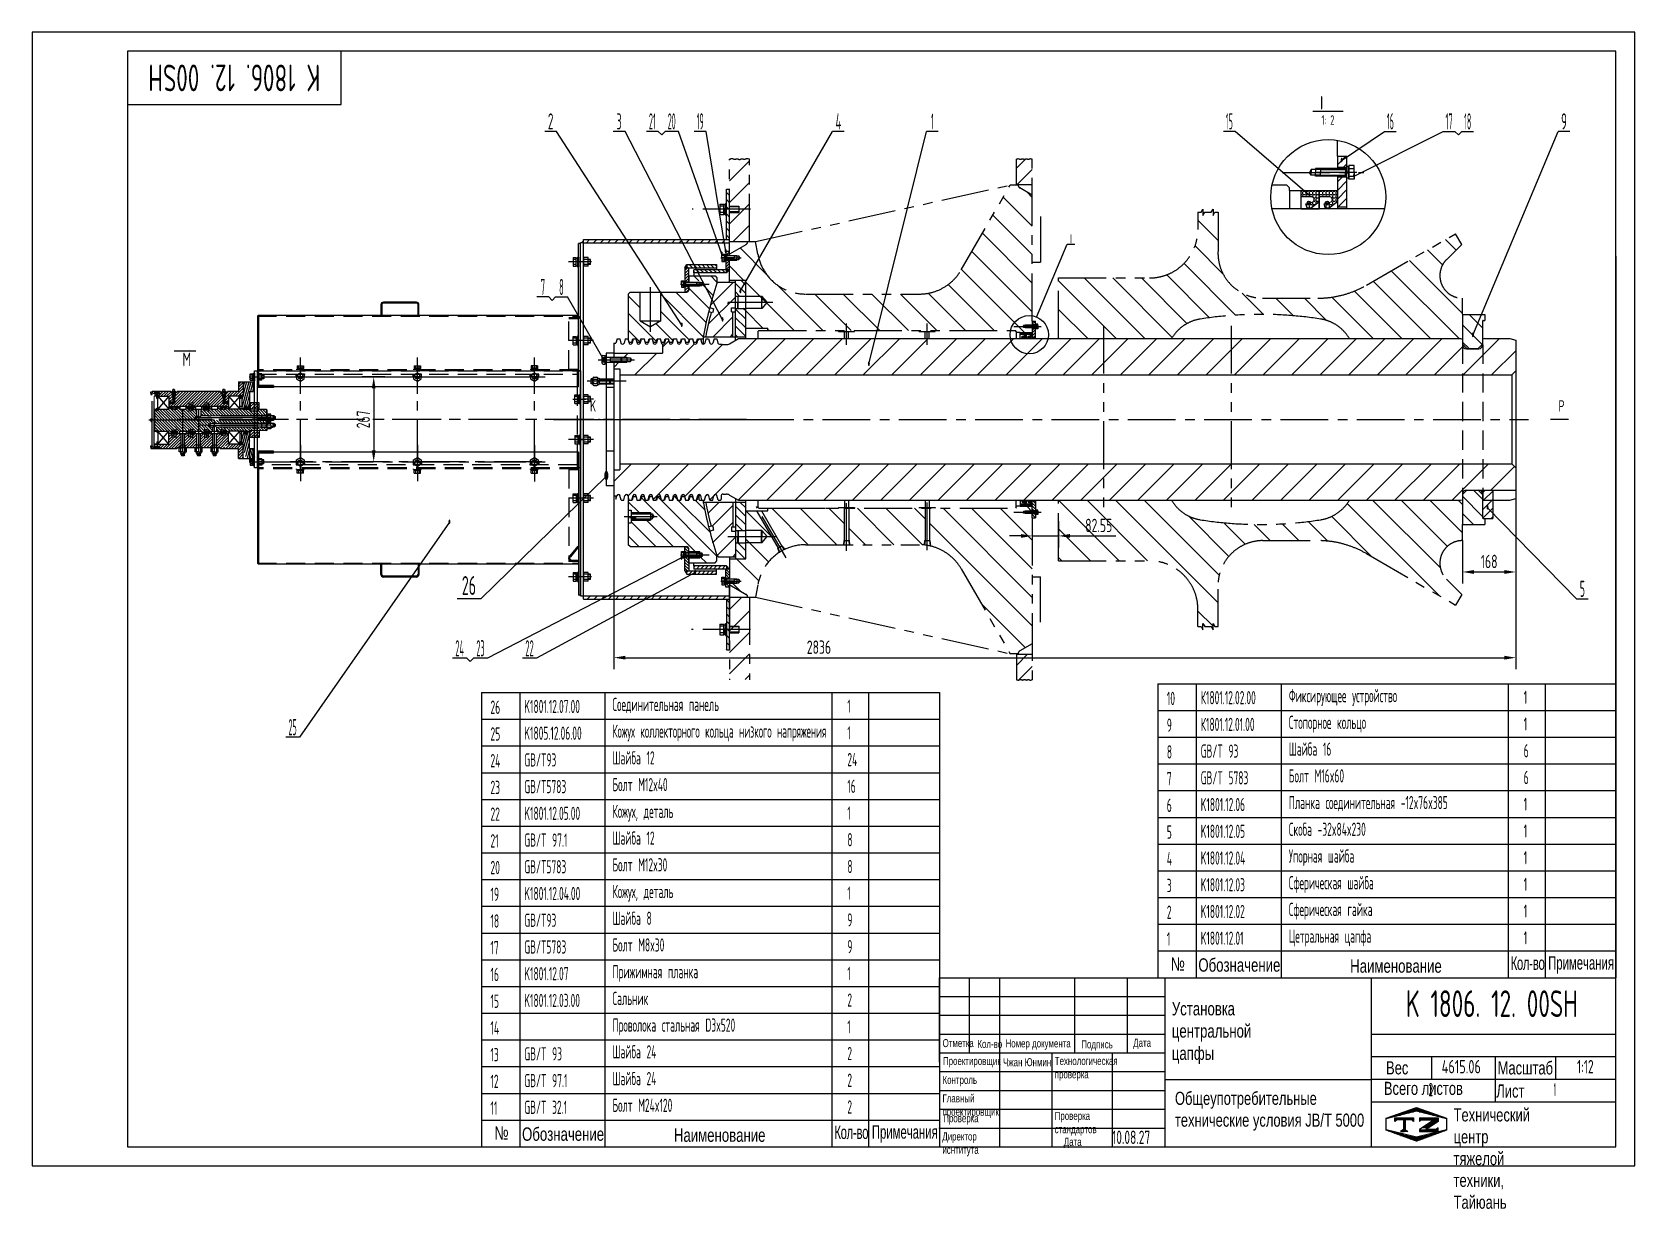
# Model space of a CAD drawing. Header units: millimetres. Extents: x 157 to 5197, y -35 to 3664.
import ezdxf
from ezdxf.enums import TextEntityAlignment as Align

# ---------------------------------------------------------------- set-up
doc = ezdxf.new("R2010")
doc.units = ezdxf.units.MM
doc.header["$LTSCALE"] = 120
for name, pattern in [('F', [0.75, 0.5, -0.25]), ('G', [2, 1.25, -0.25, 0.25, -0.25]), ('K', [2.5, 1.25, -0.25, 0.25, -0.25, 0.25, -0.25])]:
    doc.linetypes.add(name, pattern=pattern)
for name, color, linetype in [('01', 7, 'Continuous'), ('02', 1, 'Continuous'), ('04', 2, 'F'), ('05', 4, 'G'), ('07', 6, 'K'), ('08', 1, 'Continuous'), ('11', 3, 'Continuous'), ('THICK', 7, 'Continuous')]:
    doc.layers.add(name, color=color, linetype=linetype)
doc.styles.add('HZLIB', font='TXT.shx', dxfattribs={"width": 0.5, "height": 41.5})
doc.styles.get("Standard").update_dxf_attribs({"font": 'isocp', "width": 0.707, "bigfont": 'intecad.shx'})
doc.dimstyles.new('INTE', dxfattribs={"dimscale": 12, "dimtxt": 3.5, "dimasz": 3, "dimexe": 3, "dimexo": 0, "dimgap": 1, "dimtad": 1, "dimdec": 3, "dimdsep": 46, "dimtxsty": 'Standard', "dimcen": 0, "dimclrd": 1, "dimclre": 1, "dimclrt": 3, "dimadec": 0, "dimazin": 0, "dimtfac": 1, "dimtdec": 3, "dimtmove": 0, "dimatfit": 0, "dimfxl": 0, "dimarcsym": 0})
pattern_1 = [(135, (-7.275, -999.89), (-44.9013, -44.9013), [])]
pattern_2 = [(45, (-7.275, -999.89), (-44.9013, 44.9013), [])]
pattern_3 = [(45, (-7.275, -999.89), (-26.94077, 26.94077), [])]
pattern_4 = [(135, (-7.275, -999.892), (-13.470384, -13.470384), [])]
pattern_5 = [(135, (-7.275, -999.89), (-26.94077, -26.94077), [])]
pattern_6 = [(45, (1287.93, -21.44), (-33.67596, 33.67596), [])]
pattern_7 = [(45, (1287.93, -21.44), (-26.94077, 26.94077), [])]
pattern_8 = [(0, (1220.832, -21.4415), (0, 3.4925), [2.54, -0.9525]), (90, (1220.832, -21.4415), (-3.4925, 2e-16), [2.54, -0.9525])]
pattern_9 = [(0, (1220.832, 4914.8472), (0, -3.4925), [2.54, -0.9525]), (270, (1220.832, 4914.8472), (-3.4925, -2e-16), [2.54, -0.9525])]
pattern_10 = [(45, (-7553.948, 2840.967), (-11.22532, 11.22532), [])]

msp = doc.modelspace()

# ---------------------------------------------------------------- texts
at = {"style": 'HZLIB', "width": 0.5}
for s, height, p in [('26', 42, (1598.3033, 1520.9698)), ('K1801.12.07.00', 41.5, (1704.9695, 1523.6508)), ('Соединительная панель', 41.5, (1982.1409, 1529.9738)), ('1', 41.5, (2720.6032, 1524.6903)), ('10', 42, (3725.0344, 1548.589)), ('К1801.12.02.00', 41.5, (3831.7006, 1551.2697)), ('Фиксирующее устройство', 41.5, (4108.872, 1557.5927)), ('1', 41.5, (4847.3343, 1552.3092)), ('Стопорное кольцо', 41.5, (4108.872, 1473.5927)), ('25', 42, (1598.3033, 1436.9698)), ('K1805.12.06.00', 41.5, (1704.9695, 1439.6508)), ('1', 41.5, (2720.6032, 1440.6903)), ('9', 42, (3725.0344, 1464.589)), ('К1801.12.01.00', 41.5, (3831.7006, 1467.2697)), ('1', 41.5, (4847.3343, 1468.3092)), ('8', 42, (3725.0344, 1380.589)), ('GB/T 93', 41.5, (3831.7006, 1383.2697)), ('Шайба 16', 41.5, (4108.872, 1389.5927)), ('6', 41.5, (4847.3343, 1384.3092)), ('24', 42, (1598.3033, 1352.9699)), ('GB/T93', 41.5, (1704.9695, 1355.6508)), ('Шайба 12', 41.5, (1982.1409, 1361.9738)), ('24', 41.5, (2720.6032, 1356.6903)), ('23', 42, (1598.3033, 1268.9699)), ('GB/T5783', 41.5, (1704.9695, 1271.6508)), ('Болт M12x40', 41.5, (1982.1409, 1277.9738)), ('16', 41.5, (2720.6032, 1272.6903)), ('7', 42, (3725.0344, 1296.589)), ('GB/T 5783', 41.5, (3831.7006, 1299.2697)), ('Болт M16x60', 41.5, (4108.872, 1305.5927)), ('6', 41.5, (4847.3343, 1300.3092)), ('Планка соединительная -12x76x385', 41.5, (4108.872, 1221.5927)), ('22', 42, (1598.3033, 1184.9699)), ('K1801.12.05.00', 41.5, (1704.9695, 1187.6508)), ('Кожух, деталь', 41.5, (1982.1409, 1193.9738)), ('1', 41.5, (2720.6032, 1188.6903)), ('6', 42, (3725.0344, 1212.589)), ('K1801.12.06', 41.5, (3831.7006, 1215.2697)), ('1', 41.5, (4847.3343, 1216.3092)), ('5', 42, (3725.0344, 1128.589)), ('K1801.12.05', 41.5, (3831.7006, 1131.2697)), ('Скоба -32x84x230 ', 41.5, (4108.872, 1137.5927)), ('1', 41.5, (4847.3343, 1132.3092)), ('21', 42, (1598.3033, 1100.9699)), ('GB/T 97.1', 41.5, (1704.9695, 1103.6508)), ('Шайба 12', 41.5, (1982.1409, 1109.9738)), ('8', 41.5, (2720.6032, 1104.6903)), ('20', 42, (1598.3033, 1016.9699)), ('GB/T5783', 41.5, (1704.9695, 1019.6508)), ('Болт M12x30', 41.5, (1982.1409, 1025.9738)), ('8', 41.5, (2720.6032, 1020.6903)), ('4', 42, (3725.0344, 1044.589)), ('K1801.12.04', 41.5, (3831.7006, 1047.2697)), ('Упорная шайба', 41.5, (4108.872, 1053.5927)), ('1', 41.5, (4847.3343, 1048.3092)), ('Сферическая шайба', 41.5, (4108.872, 969.5927)), ('19', 42, (1598.3033, 932.9699)), ('K1801.12.04.00', 41.5, (1704.9695, 935.6508)), ('Кожух, деталь', 41.5, (1982.1409, 941.9738)), ('1', 41.5, (2720.6032, 936.6903)), ('3', 42, (3725.0344, 960.589)), ('K1801.12.03', 41.5, (3831.7006, 963.2697)), ('1', 41.5, (4847.3343, 964.3092)), ('2', 42, (3725.0344, 876.5891)), ('K1801.12.02', 41.5, (3831.7006, 879.2697)), ('Сферическая гайка', 41.5, (4108.872, 885.5927)), ('1', 41.5, (4847.3343, 880.3092)), ('18', 42, (1598.3033, 848.9699)), ('GB/T93', 41.5, (1704.9695, 851.6508)), ('Шайба 8', 41.5, (1982.1409, 857.9738)), ('9', 41.5, (2720.6032, 852.6903)), ('17', 42, (1598.3033, 764.9699)), ('GB/T5783', 41.5, (1704.9695, 767.6508)), ('Болт M8x30', 41.5, (1982.1409, 773.9738)), ('9', 41.5, (2720.6032, 768.6903)), ('1', 42, (3725.0344, 792.5891)), ('K1801.12.01', 41.5, (3831.7006, 795.2697)), ('Цетральная цапфа', 41.5, (4108.872, 801.5927)), ('1', 41.5, (4847.3343, 796.3092)), ('16', 42, (1598.3033, 680.97)), ('K1801.12.07', 41.5, (1704.9695, 683.6508)), ('Прижимная планка', 41.5, (1982.1409, 689.9738)), ('1', 41.5, (2720.6032, 684.6903)), ('15', 42, (1598.3033, 596.97)), ('K1801.12.03.00', 41.5, (1704.9695, 599.6508)), ('Сальник', 41.5, (1982.1409, 605.9738)), ('2', 41.5, (2720.6032, 600.6903)), ('14', 42, (1598.3033, 512.97)), ('Проволока стальная D3x520', 41.5, (1982.1409, 521.9738)), ('1', 41.5, (2720.6032, 516.6903)), ('13', 42, (1598.3033, 428.97)), ('GB/T 93', 41.5, (1704.9695, 431.6508)), ('Шайба 24', 41.5, (1982.1409, 437.9738)), ('2', 41.5, (2720.6032, 432.6903)), ('12', 42, (1598.3033, 344.97)), ('GB/T 97.1', 41.5, (1704.9695, 347.6508)), ('Шайба 24', 41.5, (1982.1409, 353.9738)), ('2', 41.5, (2720.6032, 348.6903)), ('11', 42, (1598.3033, 260.97)), ('GB/T 32.1', 41.5, (1704.9695, 263.6508)), ('Болт M24x120', 41.5, (1982.1409, 269.9738)), ('2', 41.5, (2720.6032, 264.6903))]:
    msp.add_text(s, height=height, dxfattribs=at).set_placement(p)
at = {"style": 'HZLIB', "width": 0.366975}
msp.add_text('Кожух коллекторного кольца низкого напряжения', height=41.5, dxfattribs=at).set_placement((1982.1409, 1445.9738), (2654.7759, 1445.9738), align=Align.FIT)
at = {"layer": '01', "attachment_point": 1}
for s, insert, char_height in [('{\\fArial|b0|i0|c204|p34;Отметка}', (3020.2053, 498.8436), 25.18992), ('{\\fArial|b0|i0|c204|p34;Кол-во}', (3129.4461, 495.9459), 25.18992), ('{\\fArial|b0|i0|c204|p34;Номер документа}', (3217.9326, 497.8842), 25.18992), ('{\\fArial|b0|i0|c204|p34;Подпись}', (3456.2016, 494.98), 25.18992), ('{\\fArial|b0|i0|c204|p34;Дата}', (3619.5794, 499.8095), 25.18992), ('{\\fArial|b0|i0|c204|p34;Проектировщик}', (3021.3138, 442.5767), 25.18992), ('{\\fArial|b0|i0|c204|p34;\\C3;Чжан Юнмин}', (3210.2027, 438.7066), 25.18992), ('{\\fArial|b0|i0|c204|p34;Технологическая\\Pпроверка}', (3372.7097, 442.7661), 25.18992), ('{\\fArial|b0|i0|c204|p34;Вес}', (4414.5177, 429.031), 41.143536), ('{\\fArial|b0|i0|c204|p34;Контроль}', (3019.867, 383.2427), 25.18992), ('{\\fArial|b0|i0|c204|p34;Главный\\Pпроектировщик}', (3019.6439, 325.2638), 25.18992), ('{\\fArial|b0|i0|c204|p34;Проверка}', (3022.1057, 262.6156), 25.18992), ('{\\fArial|b0|i0|c204|p34;Проверка\\Pстандартов}', (3372.4685, 270.0997), 25.18992), ('{\\fArial|b0|i0|c204|p34;Директор\\Pиснтитута}', (3019.2564, 205.3828), 25.18992), ('{\\fArial|b0|i0|c204|p34;Дата}', (3401.0884, 188.546), 25.18992)]:
    msp.add_mtext(s, dxfattribs=dict(at, insert=insert, char_height=char_height))
at = {"layer": '01', "insert": (4626.8493, 281.0553), "char_height": 41.143536, "width": 1.933465, "attachment_point": 1}
msp.add_mtext('{\\fArial|b0|i0|c204|p34;Технический центр\\Pтяжелой техники, Тайюань}', dxfattribs=at)
at = {"layer": '02', "width": 0.605172}
for height, p, p2 in [(12, (4271.2737, 3254.4265), (4278.4737, 3254.4265)), (12, (4310.1143, 3205.0858), (4317.3143, 3205.0858)), (12, (4170.0644, 3144.3835), (4177.2644, 3144.3835)), (12, (2334.5525, 2968.2029), (2341.7525, 2968.2029)), (12, (2322.1525, 2960.3779), (2329.3525, 2960.3779)), (12, (2380.5943, 2842.1208), (2387.7943, 2842.1208)), (12, (2196.2884, 2736.6383), (2203.4884, 2736.6383)), (12, (2324.5608, 2753.4068), (2331.7608, 2753.4068)), (12, (4683.8185, 2704.9346), (4691.0185, 2704.9346)), (12, (1950.9199, 2628.2029), (1958.1199, 2628.2029)), (12, (2784.5854, 2614.0483), (2791.7854, 2614.0483)), (24, (1955.5025, 2255.3391), (1969.9025, 2255.3391)), (12, (4729.9381, 2162.9263), (4737.1381, 2162.9263)), (12, (1465.7675, 2117.2191), (1472.9675, 2117.2191)), (12, (2195.6025, 2005.1879), (2202.8025, 2005.1879)), (12, (2238.222, 1959.2029), (2245.422, 1959.2029))]:
    msp.add_text('\\M+5A1F1', height=height, dxfattribs=at).set_placement(p, p2, align=Align.FIT)
at = {"layer": '02', "char_height": 42, "attachment_point": 1}
for s, insert in [('{\\W1;\\C3;I}', (4205.5643, 3462.7922)), ('{\\fArial|b0|i0|c204|p34;\\W0.607;\\T0.95;\\C0;Кол-во}', (4806.3131, 758.4511)), ('{\\fArial|b0|i0|c204|p34;\\W0.607;\\C0;Примечания}', (4924.2953, 759.4641)), ('{\\fArial|b0|i0|c204|p34;\\C0;№}', (3737.4789, 755.9005)), ('{\\fArial|b0|i0|c204|p34;\\C0;Наименование}', (4301.6702, 749.5159)), ('{\\fArial|b0|i0|c204|p34;\\C0;№}', (1611.0026, 224.2815)), ('{\\fArial|b0|i0|c204|p34;\\C0;Наименование}', (2175.194, 217.8969)), ('{\\fArial|b0|i0|c204|p34;\\W0.607;\\T0.95;\\C0;Кол-во}', (2679.8368, 226.8321)), ('{\\fArial|b0|i0|c204|p34;\\W0.607;\\C0;Примечания}', (2797.819, 227.8451))]:
    msp.add_mtext(s, dxfattribs=dict(at, insert=insert))
for s, insert, width in [('{\\fArial|b0|i0|c204|p34;\\C0;Обозначение}', (3824.2809, 752.7514), 1.967372), ('{\\fArial|b0|i0|c204|p34;\\C3;Установка центральной цапфы}', (3740.872, 615.3942), 0.967591), ('{\\fArial|b0|i0|c204|p34;\\C0;Обозначение}', (1697.8046, 221.1323), 1.967372)]:
    msp.add_mtext(s, dxfattribs=dict(at, insert=insert, width=width))
at = {"layer": '05', "char_height": 41.16, "attachment_point": 1}
for s, insert in [('{\\fArial|b0|i0|c204|p34;\\C0;Масштаб}', (4765.4899, 428.8363)), ('{\\fArial|b0|i0|c204|p34;\\C0;Всего листов}', (4407.7206, 364.4975)), ('{\\fArial|b0|i0|c204|p34;\\C0;Лист}', (4761.1181, 356.139)), ('{\\fArial|b0|i0|c204|p34;\\C0;Общеупотребительные\\Pтехнические условия \\fArial|b0|i0|c0|p34;JB/T 5000}', (3750.6955, 333.2474))]:
    msp.add_mtext(s, dxfattribs=dict(at, insert=insert))
at = {"layer": '11', "width": 0.695541}
msp.add_text('K 1806. 12. 00SH', height=84, rotation=180, dxfattribs=at).set_placement((1063.3983, 3562.17), (522.6705, 3562.17), align=Align.FIT)
at = {"layer": '11'}
for s, height, width, p, p2 in [('2', 50.9117, 0.562593, (1778.9817, 3358.0442), (1796.4554, 3358.0442)), ('3', 50.9117, 0.527686, (1994.9351, 3358.0442), (2010.8239, 3358.0442)), ('21', 50.91169, 0.41753, (2096.4597, 3358.0442), (2118.7797, 3358.0442)), ('20', 50.91169, 0.393247, (2155.7802, 3358.0442), (2180.822, 3358.0442)), ('19', 50.91169, 0.390878, (2246.7359, 3358.0442), (2269.0559, 3358.0442)), ('4', 50.9117, 0.543846, (2683.4326, 3358.0442), (2701.4299, 3358.0442)), ('1', 50.9117, 0.404, (2984.3123, 3358.0442), (2991.5112, 3358.0442)), ('15', 50.91169, 0.401684, (3910.347, 3358.0442), (3932.667, 3358.0442)), ('16', 50.91169, 0.398694, (4416.7201, 3358.0442), (4439.0401, 3358.0442)), ('17', 50.91169, 0.41753, (4601.4687, 3358.0442), (4623.7887, 3358.0442)), ('18', 50.91169, 0.41753, (4659.8819, 3358.0442), (4682.2019, 3358.0442)), ('9', 50.9117, 0.579528, (4964.8045, 3358.0442), (4983.1445, 3358.0442)), ('7', 50.9117, 0.514182, (1755.9606, 2837.4334), (1770.3584, 2837.4334)), ('8', 50.9117, 0.514182, (1814.3738, 2837.4334), (1828.7716, 2837.4334)), ('26', 59.39697, 0.578293, (1508.4573, 1894.8533), (1553.0973, 1894.8533)), ('5', 50.9117, 0.527686, (5023.8126, 1888.8533), (5039.7014, 1888.8533)), ('24', 50.91169, 0.395522, (1488.0241, 1701.848), (1515.2086, 1701.848)), ('23', 50.91169, 0.394221, (1554.1231, 1701.848), (1580.0425, 1701.848)), ('22', 50.91169, 0.394647, (1708.0664, 1701.848), (1734.3883, 1701.848)), ('25', 50.91169, 0.394221, (963.3194, 1453.8378), (989.2388, 1453.8378)), ('K 1806. 12. 00SH', 84, 0.695541, (4476.6705, 568.17), (5017.3983, 568.17)), ('4615.06', 42, 0.682335, (4589.4252, 391.17), (4712.6436, 391.17)), ('1:12', 42, 0.651478, (5014.9028, 391.17), (5067.166, 391.17)), ('2', 42, 0.562593, (4547.8269, 319.17), (4562.2419, 319.17)), ('1', 42, 0.404, (4942.065, 319.17), (4948.0038, 319.17)), ('10.08.27', 42, 0.642055, (3553.0344, 169.17), (3673.0344, 169.17))]:
    msp.add_text(s, height=height, dxfattribs=dict(at, width=width)).set_placement(p, p2, align=Align.FIT)
at = {"layer": '11', "width": 0.707}
for s, p in [('1: 2', (4231.7943, 3372.6784)), ('\\M+5A2F1', (3423.7221, 2997.1608))]:
    msp.add_text(s, height=30, dxfattribs=at).set_placement(p, align=Align.CENTER)
for s, height, p in [('M', 43.2, (630.2268, 2600.8386)), ('K', 36, (1911.5224, 2460.2941)), ('P', 36, (4956.785, 2460.2941))]:
    msp.add_text(s, height=height, dxfattribs=at).set_placement(p, align=Align.BOTTOM_LEFT)

# ---------------------------------------------------------------- blocks, each defined once
blk = doc.blocks.new('*D8')
at = {"layer": '08', "color": 1, "lineweight": -2}
for p, q in [((1986.7, 2206.7), (1986.7, 1661.7)), ((4822.7, 2197.8), (4822.7, 1661.7)), ((2022.7, 1697.7), (4786.7, 1697.7))]:
    blk.add_line(p, q, dxfattribs=at)
at = {"layer": '08', "color": 1}
for points in [[(2022.7, 1703.7), (2022.7, 1691.7), (1986.7, 1697.7)], [(4786.7, 1703.7), (4786.7, 1691.7), (4822.7, 1697.7)]]:
    blk.add_solid(points, dxfattribs=at)
at = {"layer": 'Defpoints', "color": 0}
for p in [(1986.7, 2206.7), (4822.7, 2197.8), (4822.7, 1697.7)]:
    blk.add_point(p, dxfattribs=at)
at = {"layer": '08', "color": 3, "insert": (2631.3, 1730.7), "char_height": 42, "attachment_point": 5}
blk.add_mtext('2836', dxfattribs=at)
blk = doc.blocks.new('*U3', base_point=(-842.8, 1004.6))
at = {"layer": '01', "color": 7, "linetype": 'Continuous', "ltscale": 2}
for p, q in [((-499.7, 1009.6), (-489.6, 1009.6)), ((-842.8, 1004.6), (-836.4, 1004.6)), ((-836.4, 993.4), (-833.5, 1004.9)), ((-820.2, 991.1), (-823.8, 1004.9)), ((-820.2, 991.1), (-811.6, 991.1)), ((-811.6, 991.1), (-808.1, 1004.9)), ((-794.8, 991.1), (-798.4, 1004.9)), ((-794.8, 991.1), (-786.2, 991.1)), ((-786.2, 991.1), (-782.7, 1004.9)), ((-769.4, 991.1), (-773, 1004.9)), ((-769.4, 991.1), (-760.8, 991.1)), ((-760.8, 991.1), (-757.3, 1004.9)), ((-744, 991.1), (-747.6, 1004.9)), ((-744, 991.1), (-735.4, 991.1)), ((-735.4, 991.1), (-731.9, 1004.9)), ((-718.6, 991.1), (-722.2, 1004.9)), ((-718.6, 991.1), (-710, 991.1)), ((-710, 991.1), (-706.5, 1004.9)), ((-693.2, 991.1), (-696.8, 1004.9)), ((-693.2, 991.1), (-684.6, 991.1)), ((-684.6, 991.1), (-681.1, 1004.9)), ((-667.8, 991.1), (-671.4, 1004.9)), ((-667.8, 991.1), (-659.2, 991.1)), ((-659.2, 991.1), (-655.7, 1004.9)), ((-642.4, 991.1), (-646, 1004.9)), ((-642.4, 991.1), (-633.8, 991.1)), ((-633.8, 991.1), (-630.3, 1004.9)), ((-617, 991.1), (-620.6, 1004.9)), ((-617, 991.1), (-608.4, 991.1)), ((-608.4, 991.1), (-604.9, 1004.9)), ((-591.6, 991.1), (-595.2, 1004.9)), ((-591.6, 991.1), (-583, 991.1)), ((-583, 991.1), (-579.5, 1004.9)), ((-566.2, 991.1), (-569.8, 1004.9)), ((-566.2, 991.1), (-557.6, 991.1)), ((-557.6, 991.1), (-554.1, 1004.9)), ((-540.8, 991.1), (-544.4, 1004.9)), ((-540.8, 991.1), (-532.2, 991.1)), ((-532.2, 991.1), (-528.7, 1004.9)), ((-515.4, 991.1), (-519, 1004.9)), ((-515.4, 991.1), (-506.8, 991.1)), ((-506.8, 991.1), (-506.2, 993.4)), ((-479.6, 1006.9), (-451.3, 990.6))]:
    blk.add_line(p, q, dxfattribs=at)
at = {"layer": '01', "color": 7, "linetype": 'Continuous'}
for p, q in [((-836.4, 1004.6), (-836.4, 993.4)), ((-506.2, 1003.1), (-506.2, 993.4))]:
    blk.add_line(p, q, dxfattribs=at)
at = {"layer": '01', "color": 7, "linetype": 'Continuous', "ltscale": 2}
for centre, radius, start, end in [((-828.6, 1003.6), 5, 14.5, 165.5), ((-803.2, 1003.6), 5, 14.5, 165.5), ((-777.8, 1003.6), 5, 14.5, 165.5), ((-752.4, 1003.6), 5, 14.5, 165.5), ((-727, 1003.6), 5, 14.5, 165.5), ((-701.6, 1003.6), 5, 14.5, 165.5), ((-676.2, 1003.6), 5, 14.5, 165.5), ((-650.8, 1003.6), 5, 14.5, 165.5), ((-625.4, 1003.6), 5, 14.5, 165.5), ((-600, 1003.6), 5, 14.5, 165.5), ((-574.6, 1003.6), 5, 14.5, 165.5), ((-549.2, 1003.6), 5, 14.5, 165.5), ((-523.8, 1003.6), 5, 14.5, 165.5), ((-499.7, 1003.1), 6.5, 90, 180), ((-489.6, 989.6), 20, 60, 90)]:
    blk.add_arc(centre, radius, start, end, dxfattribs=at)
blk = doc.blocks.new('*U6', base_point=(2632.3, 3477.1))
at = {"layer": '11', "color": 3, "linetype": 'Continuous'}
for p, q in [((2409.9, 3474.7), (2412.1, 3466.1)), ((2412.1, 3466.1), (2423, 3466.1)), ((2412.1, 3466.1), (2420.9, 3466.1)), ((2425.8, 3477.1), (2423, 3466.1)), ((2425.8, 3477.1), (2434.7, 3477.1)), ((2434.7, 3477.1), (2437.5, 3466.1)), ((2437.5, 3466.1), (2448.4, 3466.1)), ((2451.2, 3477.1), (2448.4, 3466.1)), ((2451.2, 3477.1), (2460.1, 3477.1)), ((2460.1, 3477.1), (2462.9, 3466.1)), ((2462.9, 3466.1), (2473.8, 3466.1)), ((2476.6, 3477.1), (2473.8, 3466.1)), ((2476.6, 3477.1), (2485.5, 3477.1)), ((2485.5, 3477.1), (2488.3, 3466.1)), ((2488.3, 3466.1), (2499.2, 3466.1)), ((2502, 3477.1), (2499.2, 3466.1)), ((2502, 3477.1), (2510.9, 3477.1)), ((2510.9, 3477.1), (2513.7, 3466.1)), ((2513.7, 3466.1), (2524.6, 3466.1)), ((2527.4, 3477.1), (2524.6, 3466.1)), ((2527.4, 3477.1), (2536.3, 3477.1)), ((2536.3, 3477.1), (2539.1, 3466.1)), ((2539.1, 3466.1), (2550, 3466.1)), ((2552.8, 3477.1), (2550, 3466.1)), ((2552.8, 3477.1), (2561.7, 3477.1)), ((2561.7, 3477.1), (2564.5, 3466.1)), ((2564.5, 3466.1), (2575.4, 3466.1)), ((2578.2, 3477.1), (2575.4, 3466.1)), ((2578.2, 3477.1), (2587.1, 3477.1)), ((2587.1, 3477.1), (2589.9, 3466.1)), ((2589.9, 3466.1), (2600.8, 3466.1)), ((2603.6, 3477.1), (2600.8, 3466.1)), ((2603.6, 3477.1), (2612.5, 3477.1)), ((2612.5, 3477.1), (2615.3, 3466.1)), ((2615.3, 3466.1), (2626.2, 3466.1)), ((2629, 3477.1), (2626.2, 3466.1)), ((2629, 3477.1), (2632.3, 3477.1))]:
    blk.add_line(p, q, dxfattribs=at)
blk = doc.blocks.new('*D9')
at = {"layer": '08', "color": 1, "lineweight": -2}
for p, q in [((3302.2, 2127), (3302.2, 2044.4)), ((3384.7, 2127), (3384.7, 2044.4)), ((3266.2, 2080.4), (3230.2, 2080.4)), ((3302.2, 2080.4), (3384.7, 2080.4)), ((3420.7, 2080.4), (3565.1, 2080.4))]:
    blk.add_line(p, q, dxfattribs=at)
at = {"layer": '08', "color": 1}
for points in [[(3266.2, 2086.4), (3266.2, 2074.4), (3302.2, 2080.4)], [(3420.7, 2086.4), (3420.7, 2074.4), (3384.7, 2080.4)]]:
    blk.add_solid(points, dxfattribs=at)
at = {"layer": 'Defpoints', "color": 0}
for p in [(3302.2, 2127), (3384.7, 2127), (3384.7, 2080.4)]:
    blk.add_point(p, dxfattribs=at)
at = {"layer": '08', "color": 3, "insert": (3510.9, 2113.4), "char_height": 42, "attachment_point": 5}
blk.add_mtext('82.55', dxfattribs=at)
blk = doc.blocks.new('*U2', base_point=(-843.9, 1458.2))
at = {"layer": '01', "color": 7, "linetype": 'Continuous', "ltscale": 2}
for p, q in [((-834.1, 1471.7), (-837.6, 1458.2)), ((-834.1, 1471.7), (-825.5, 1471.7)), ((-825.5, 1471.7), (-821.9, 1458)), ((-808.7, 1471.7), (-812.2, 1458)), ((-808.7, 1471.7), (-800.1, 1471.7)), ((-800.1, 1471.7), (-796.5, 1458)), ((-783.3, 1471.7), (-786.8, 1458)), ((-783.3, 1471.7), (-774.7, 1471.7)), ((-774.7, 1471.7), (-771.1, 1458)), ((-757.9, 1471.7), (-761.4, 1458)), ((-757.9, 1471.7), (-749.3, 1471.7)), ((-749.3, 1471.7), (-745.7, 1458)), ((-732.5, 1471.7), (-736, 1458)), ((-723.9, 1471.7), (-720.3, 1458)), ((-707.1, 1471.7), (-710.6, 1458)), ((-698.5, 1471.7), (-694.9, 1458)), ((-681.7, 1471.7), (-685.2, 1458)), ((-673.1, 1471.7), (-669.5, 1458)), ((-656.3, 1471.7), (-659.8, 1458)), ((-647.7, 1471.7), (-644.1, 1458)), ((-630.9, 1471.7), (-634.4, 1458)), ((-622.3, 1471.7), (-618.7, 1458)), ((-605.5, 1471.7), (-609, 1458)), ((-596.9, 1471.7), (-593.3, 1458)), ((-580.1, 1471.7), (-583.6, 1458)), ((-571.5, 1471.7), (-567.9, 1458)), ((-554.7, 1471.7), (-558.2, 1458)), ((-546.1, 1471.7), (-542.5, 1458)), ((-529.3, 1471.7), (-532.8, 1458)), ((-520.7, 1471.7), (-517.1, 1458)), ((-480.7, 1455.9), (-452.4, 1472.2)), ((-843.9, 1458.2), (-837.6, 1458.2)), ((-500.9, 1453.2), (-490.7, 1453.2)), ((-500.9, 1453.2), (-490.7, 1453.2))]:
    blk.add_line(p, q, dxfattribs=at)
at = {"layer": '01', "color": 7, "linetype": 'Continuous'}
for p, q in [((-783.3, 1471.7), (-774.7, 1471.7)), ((-757.9, 1471.7), (-749.3, 1471.7)), ((-732.5, 1471.7), (-723.9, 1471.7)), ((-732.5, 1471.7), (-723.9, 1471.7)), ((-707.1, 1471.7), (-698.5, 1471.7)), ((-681.7, 1471.7), (-673.1, 1471.7)), ((-656.3, 1471.7), (-647.7, 1471.7)), ((-630.9, 1471.7), (-622.3, 1471.7)), ((-605.5, 1471.7), (-596.9, 1471.7)), ((-580.1, 1471.7), (-571.5, 1471.7)), ((-554.7, 1471.7), (-546.1, 1471.7)), ((-529.3, 1471.7), (-520.7, 1471.7)), ((-512.3, 1454.2), (-504.3, 1454.2))]:
    blk.add_line(p, q, dxfattribs=at)
at = {"layer": '01', "color": 7, "linetype": 'Continuous', "ltscale": 2}
for centre, radius, start, end in [((-817.1, 1459.2), 5, 194.5, 345.5), ((-791.7, 1459.2), 5, 194.5, 345.5), ((-766.3, 1459.2), 5, 194.5, 345.5), ((-740.9, 1459.2), 5, 194.5, 345.5), ((-715.5, 1459.2), 5, 194.5, 345.5), ((-690.1, 1459.2), 5, 194.5, 345.5), ((-664.7, 1459.2), 5, 194.5, 345.5), ((-639.3, 1459.2), 5, 194.5, 345.5), ((-613.9, 1459.2), 5, 194.5, 345.5), ((-588.5, 1459.2), 5, 194.5, 345.5), ((-563.1, 1459.2), 5, 194.5, 345.5), ((-537.7, 1459.2), 5, 194.5, 345.5), ((-512.3, 1459.2), 5, 194.5, 270), ((-500.9, 1459.7), 6.5, 237.7958, 270), ((-490.7, 1473.2), 20, 270, 300), ((-490.7, 1473.2), 20, 270, 300)]:
    blk.add_arc(centre, radius, start, end, dxfattribs=at)
blk = doc.blocks.new('*U7', base_point=(2450.2, 3973.1))
at = {"layer": '11', "color": 3, "linetype": 'Continuous'}
for p, q in [((2409.9, 3973.1), (2410.3, 3973.1)), ((2413.1, 3962.1), (2410.3, 3973.1)), ((2413.1, 3962.1), (2422, 3962.1)), ((2422, 3962.1), (2424.8, 3973.1)), ((2424.8, 3973.1), (2435.7, 3973.1)), ((2438.5, 3962.1), (2435.7, 3973.1)), ((2438.5, 3962.1), (2447.4, 3962.1)), ((2447.4, 3962.1), (2450.2, 3973.1)), ((2450.2, 3973.1), (2461.1, 3973.1)), ((2463.9, 3962.1), (2461.1, 3973.1)), ((2463.9, 3962.1), (2472.8, 3962.1)), ((2472.8, 3962.1), (2475.6, 3973.1)), ((2475.6, 3973.1), (2486.5, 3973.1)), ((2489.3, 3962.1), (2486.5, 3973.1)), ((2489.3, 3962.1), (2498.2, 3962.1)), ((2498.2, 3962.1), (2501, 3973.1)), ((2501, 3973.1), (2511.9, 3973.1)), ((2514.7, 3962.1), (2511.9, 3973.1)), ((2514.7, 3962.1), (2523.6, 3962.1)), ((2523.6, 3962.1), (2526.4, 3973.1)), ((2526.4, 3973.1), (2537.3, 3973.1)), ((2540.1, 3962.1), (2537.3, 3973.1)), ((2540.1, 3962.1), (2549, 3962.1)), ((2549, 3962.1), (2551.8, 3973.1)), ((2551.8, 3973.1), (2562.7, 3973.1)), ((2565.5, 3962.1), (2562.7, 3973.1)), ((2565.5, 3962.1), (2574.4, 3962.1)), ((2574.4, 3962.1), (2577.2, 3973.1)), ((2577.2, 3973.1), (2588.1, 3973.1)), ((2590.9, 3962.1), (2588.1, 3973.1)), ((2590.9, 3962.1), (2599.8, 3962.1)), ((2599.8, 3962.1), (2602.6, 3973.1)), ((2602.6, 3973.1), (2613.5, 3973.1)), ((2616.3, 3962.1), (2613.5, 3973.1)), ((2616.3, 3962.1), (2625.2, 3962.1)), ((2625.2, 3962.1), (2628, 3973.1)), ((2628, 3973.1), (2645.3, 3973.1))]:
    blk.add_line(p, q, dxfattribs=at)
blk = doc.blocks.new('*D10')
at = {"layer": '08', "color": 1, "lineweight": -2}
for p, q in [((4822.7, 2197.8), (4822.7, 1931.1)), ((4654.7, 2065.7), (4654.7, 1931.1)), ((4690.7, 1967.1), (4786.7, 1967.1))]:
    blk.add_line(p, q, dxfattribs=at)
at = {"layer": '08', "color": 1}
for points in [[(4690.7, 1973.1), (4690.7, 1961.1), (4654.7, 1967.1)], [(4786.7, 1973.1), (4786.7, 1961.1), (4822.7, 1967.1)]]:
    blk.add_solid(points, dxfattribs=at)
at = {"layer": 'Defpoints', "color": 0}
for p in [(4822.7, 2197.8), (4654.7, 2065.7), (4822.7, 1967.1)]:
    blk.add_point(p, dxfattribs=at)
at = {"layer": '08', "color": 3, "insert": (4738.7, 2000.1), "char_height": 42, "attachment_point": 5}
blk.add_mtext('168', dxfattribs=at)
blk = doc.blocks.new('*U236')
at = {"layer": '01'}
for p, q in [((-6.1, 2.1), (-6.1, 0)), ((0, 2.1), (-6.1, 2.1)), ((-6.1, 0), (0, 0)), ((0, 0), (-1.2, 2.1)), ((0, 2.1), (1.2, 0)), ((0, 2.1), (6.1, 2.1)), ((6.1, 0), (0, 0)), ((6.1, 2.1), (6.1, 0))]:
    blk.add_line(p, q, dxfattribs=at)
at = {"layer": '05'}
blk.add_line((0, 4.2), (0, -2.1), dxfattribs=at)
blk = doc.blocks.new('*U250')
at = {"layer": '01'}
for p, q in [((-10.7, 3.6), (-10.7, 0)), ((0, 3.6), (-10.7, 3.6)), ((-10.7, 0), (0, 0)), ((0, 0), (-2.1, 3.6)), ((0, 3.6), (2.1, 0)), ((0, 3.6), (10.7, 3.6)), ((10.7, 0), (0, 0)), ((10.7, 3.6), (10.7, 0))]:
    blk.add_line(p, q, dxfattribs=at)
at = {"layer": '05'}
blk.add_line((0, 5.7), (0, -2.1), dxfattribs=at)
blk = doc.blocks.new('*U251')
at = {"layer": '01'}
for p, q in [((-9.2, 3.1), (-9.2, 0)), ((0, 3.1), (-9.2, 3.1)), ((-9.2, 0), (0, 0)), ((0, 0), (-1.8, 3.1)), ((0, 3.1), (1.8, 0)), ((0, 3.1), (9.2, 3.1)), ((9.2, 0), (0, 0)), ((9.2, 3.1), (9.2, 0))]:
    blk.add_line(p, q, dxfattribs=at)
at = {"layer": '05'}
blk.add_line((0, 5.2), (0, -2.1), dxfattribs=at)
blk = doc.blocks.new('ertert')
at = {"layer": '01'}
for p, q in [((21107.7, 5611.3), (21412.7, 5611.3)), ((21107.7, 5601.3), (21107.7, 5611.3)), ((21107.7, 5601.3), (21412.7, 5601.3)), ((21412.7, 5611.3), (21412.7, 5601.3)), ((21107.7, 4586.3), (21107.7, 4592.3)), ((21412.7, 4592.3), (21412.7, 4586.3)), ((21412.7, 4586.3), (21107.7, 4586.3))]:
    blk.add_line(p, q, dxfattribs=at)
at = {"layer": '01', "color": 7, "linetype": 'Continuous'}
for p, q in [((21120.2, 5478.8), (21113.3, 5466.8)), ((21113.3, 5466.8), (21120.2, 5454.8)), ((21126.7, 5478.8), (21120.2, 5478.8)), ((21120.2, 5454.8), (21126.7, 5454.8)), ((21126.7, 5478.8), (21133.1, 5478.8)), ((21133.1, 5454.8), (21126.7, 5454.8)), ((21133.1, 5478.8), (21140, 5466.8)), ((21140, 5466.8), (21133.1, 5454.8)), ((21387.2, 5478.8), (21380.3, 5466.8)), ((21380.3, 5466.8), (21387.2, 5454.8)), ((21393.7, 5478.8), (21387.2, 5478.8)), ((21387.2, 5454.8), (21393.7, 5454.8)), ((21393.7, 5478.8), (21400.1, 5478.8)), ((21400.1, 5454.8), (21393.7, 5454.8)), ((21400.1, 5478.8), (21407, 5466.8)), ((21407, 5466.8), (21400.1, 5454.8)), ((21120.2, 5110.8), (21113.3, 5098.8)), ((21113.3, 5098.8), (21120.2, 5086.8)), ((21126.7, 5110.8), (21120.2, 5110.8)), ((21126.7, 5110.8), (21133.1, 5110.8)), ((21133.1, 5110.8), (21140, 5098.8)), ((21140, 5098.8), (21133.1, 5086.8)), ((21387.2, 5110.8), (21380.3, 5098.8)), ((21380.3, 5098.8), (21387.2, 5086.8)), ((21393.7, 5110.8), (21387.2, 5110.8)), ((21393.7, 5110.8), (21400.1, 5110.8)), ((21400.1, 5110.8), (21407, 5098.8)), ((21407, 5098.8), (21400.1, 5086.8)), ((21120.2, 5086.8), (21126.7, 5086.8)), ((21133.1, 5086.8), (21126.7, 5086.8)), ((21387.2, 5086.8), (21393.7, 5086.8)), ((21400.1, 5086.8), (21393.7, 5086.8)), ((21120.2, 4742.8), (21113.3, 4730.8)), ((21126.7, 4742.8), (21120.2, 4742.8)), ((21126.7, 4742.8), (21133.1, 4742.8)), ((21133.1, 4742.8), (21140, 4730.8)), ((21387.2, 4742.8), (21380.3, 4730.8)), ((21393.7, 4742.8), (21387.2, 4742.8)), ((21393.7, 4742.8), (21400.1, 4742.8)), ((21400.1, 4742.8), (21407, 4730.8)), ((21113.3, 4730.8), (21120.2, 4718.8)), ((21120.2, 4718.8), (21126.7, 4718.8)), ((21133.1, 4718.8), (21126.7, 4718.8)), ((21140, 4730.8), (21133.1, 4718.8)), ((21380.3, 4730.8), (21387.2, 4718.8)), ((21387.2, 4718.8), (21393.7, 4718.8)), ((21400.1, 4718.8), (21393.7, 4718.8)), ((21407, 4730.8), (21400.1, 4718.8))]:
    blk.add_line(p, q, dxfattribs=at)
at = {"layer": '04', "color": 2, "linetype": 'F'}
for p, q in [((21107.7, 4592.3), (21107.7, 5601.3)), ((21117.7, 4596.3), (21117.7, 5601.3)), ((21154.2, 5551.3), (21154.2, 5601.3)), ((21160.2, 5551.3), (21160.2, 5601.3)), ((21257.2, 5551.3), (21257.2, 5601.3)), ((21263.2, 5551.3), (21263.2, 5601.3)), ((21360.2, 5551.3), (21360.2, 5601.3)), ((21366.2, 5551.3), (21366.2, 5601.3)), ((21402.7, 5601.3), (21402.7, 4596.3)), ((21412.7, 5601.3), (21412.7, 4592.3)), ((21154.2, 5551.3), (21160.2, 5551.3)), ((21263.2, 5551.3), (21257.2, 5551.3)), ((21366.2, 5551.3), (21360.2, 5551.3)), ((21122.2, 5466.8), (21112.1, 5466.8)), ((21125.7, 5480.1), (21117.7, 5480.1)), ((21117.7, 5480.1), (21117.7, 5466.8)), ((21125.7, 5474.8), (21117.7, 5474.8)), ((21117.7, 5453.4), (21117.7, 5466.8)), ((21125.7, 5458.8), (21117.7, 5458.8)), ((21125.7, 5453.4), (21117.7, 5453.4)), ((21125.7, 5466.8), (21125.7, 5480.1)), ((21125.7, 5466.8), (21125.7, 5453.4)), ((21393.6, 5466.8), (21403.7, 5466.8)), ((21394.7, 5466.8), (21394.7, 5480.1)), ((21394.7, 5480.1), (21402.7, 5480.1)), ((21394.7, 5474.8), (21402.7, 5474.8)), ((21394.7, 5466.8), (21394.7, 5453.4)), ((21394.7, 5458.8), (21402.7, 5458.8)), ((21394.7, 5453.4), (21402.7, 5453.4)), ((21402.7, 5480.1), (21402.7, 5466.8)), ((21402.7, 5453.4), (21402.7, 5466.8)), ((21122.2, 5098.8), (21112.1, 5098.8)), ((21125.7, 5112.1), (21117.7, 5112.1)), ((21117.7, 5112.1), (21117.7, 5098.8)), ((21125.7, 5106.8), (21117.7, 5106.8)), ((21117.7, 5085.4), (21117.7, 5098.8)), ((21125.7, 5090.8), (21117.7, 5090.8)), ((21125.7, 5098.8), (21125.7, 5112.1)), ((21125.7, 5098.8), (21125.7, 5085.4)), ((21393.6, 5098.8), (21403.7, 5098.8)), ((21394.7, 5098.8), (21394.7, 5112.1)), ((21394.7, 5112.1), (21402.7, 5112.1)), ((21394.7, 5106.8), (21402.7, 5106.8)), ((21394.7, 5098.8), (21394.7, 5085.4)), ((21394.7, 5090.8), (21402.7, 5090.8)), ((21402.7, 5112.1), (21402.7, 5098.8)), ((21402.7, 5085.4), (21402.7, 5098.8)), ((21125.7, 5085.4), (21117.7, 5085.4)), ((21394.7, 5085.4), (21402.7, 5085.4)), ((21125.7, 4744.1), (21117.7, 4744.1)), ((21117.7, 4744.1), (21117.7, 4730.8)), ((21125.7, 4738.8), (21117.7, 4738.8)), ((21125.7, 4730.8), (21125.7, 4744.1)), ((21394.7, 4730.8), (21394.7, 4744.1)), ((21394.7, 4744.1), (21402.7, 4744.1)), ((21394.7, 4738.8), (21402.7, 4738.8)), ((21402.7, 4744.1), (21402.7, 4730.8)), ((21126.7, 4730.8), (21116.6, 4730.8)), ((21117.7, 4717.4), (21117.7, 4730.8)), ((21125.7, 4722.8), (21117.7, 4722.8)), ((21125.7, 4717.4), (21117.7, 4717.4)), ((21125.7, 4730.8), (21125.7, 4717.4)), ((21393.6, 4730.8), (21403.7, 4730.8)), ((21394.7, 4730.8), (21394.7, 4717.4)), ((21394.7, 4722.8), (21402.7, 4722.8)), ((21394.7, 4717.4), (21402.7, 4717.4)), ((21402.7, 4717.4), (21402.7, 4730.8)), ((21157.7, 4596.3), (21107.7, 4596.3)), ((21362.7, 4596.3), (21157.7, 4596.3)), ((21412.7, 4596.3), (21362.7, 4596.3))]:
    blk.add_line(p, q, dxfattribs=at)
at = {"layer": '05'}
for p, q in [((21260.2, 4548.4), (21260.2, 5639)), ((21112.8, 5466.8), (21140.6, 5466.8)), ((21126.7, 5479.3), (21126.7, 5454)), ((21379.7, 5466.8), (21407.5, 5466.8)), ((21393.7, 5479.3), (21393.7, 5454)), ((21112.7, 5098.8), (21140.5, 5098.8)), ((21126.7, 5111.3), (21126.7, 5086)), ((21379.7, 5098.8), (21407.5, 5098.8)), ((21393.7, 5111.3), (21393.7, 5086)), ((21126.7, 4743.3), (21126.7, 4718)), ((21393.7, 4743.3), (21393.7, 4718)), ((21112.7, 4730.8), (21140.5, 4730.8)), ((21379.7, 4730.8), (21407.5, 4730.8)), ((21196.7, 4604.7), (21196.7, 4569.9)), ((21323.7, 4610.1), (21323.7, 4569.6))]:
    blk.add_line(p, q, dxfattribs=at)
at = {"layer": '05', "color": 142, "linetype": 'G'}
for p, q in [((21126.7, 4707.3), (21126.7, 5498.6)), ((21393.7, 5498.6), (21393.7, 4707.3)), ((21107.7, 5466.8), (21412.7, 5466.8)), ((21107.7, 5098.8), (21412.7, 5098.8)), ((21107.7, 4730.8), (21412.7, 4730.8))]:
    blk.add_line(p, q, dxfattribs=at)
blk = doc.blocks.new('*U265')
at = {"layer": '01'}
for p, q in [((-15.1, 5), (-15.1, 0)), ((0, 5), (-15.1, 5)), ((-15.1, 0), (0, 0)), ((0, 0), (-2.9, 5)), ((0, 5), (2.9, 0)), ((0, 5), (15.1, 5)), ((15.1, 0), (0, 0)), ((15.1, 5), (15.1, 0))]:
    blk.add_line(p, q, dxfattribs=at)
at = {"layer": '05'}
blk.add_line((0, 7.1), (0, -2.1), dxfattribs=at)
blk = doc.blocks.new('were')
at = {"layer": '01'}
for p, q in [((13360.6, 3705.4), (13761.1, 3705.4)), ((13360.6, 3699.4), (13360.6, 3705.4)), ((13360.6, 3699.4), (13761.1, 3699.4)), ((13761.1, 3699.4), (13761.1, 3705.4))]:
    blk.add_line(p, q, dxfattribs=at)
at = {"layer": '04', "color": 2, "linetype": 'F'}
for p, q in [((13365.6, 3735.4), (13654.6, 3735.4)), ((13365.6, 3735.4), (13365.6, 3705.4)), ((13606.5, 3707.8), (13638.4, 3733.2)), ((13608.4, 3705.4), (13640.2, 3730.9)), ((13654.6, 3705.4), (13654.6, 3735.4)), ((13651.6, 3705.4), (13651.6, 3725.4)), ((13651.6, 3705.4), (13651.6, 3725.4))]:
    blk.add_line(p, q, dxfattribs=at)
at = {"layer": '04'}
blk.add_line((13608.4, 3705.4), (13606.5, 3707.8), dxfattribs=at)
at = {"layer": '04', "color": 2, "linetype": 'F'}
for radius in [10, 7]:
    blk.add_arc((13644.6, 3725.4), radius, 0, 128.6598, dxfattribs=at)
blk = doc.blocks.new('nmm')
at = {"layer": '01'}
for p, q in [((12120.5, 5127.1), (11720, 5127.1)), ((11720, 5121.1), (11720, 5127.1)), ((12120.5, 5121.1), (11720, 5121.1)), ((12120.5, 5121.1), (12120.5, 5127.1))]:
    blk.add_line(p, q, dxfattribs=at)
at = {"layer": '04', "color": 2, "linetype": 'F'}
for p, q in [((12115.5, 5157.1), (11953.5, 5157.1)), ((11953.5, 5127.1), (11953.5, 5157.1)), ((11956.5, 5127.1), (11956.5, 5157.1)), ((12115.5, 5157.1), (12115.5, 5127.1))]:
    blk.add_line(p, q, dxfattribs=at)
blk = doc.blocks.new('gb')
at = {"layer": '07', "color": 6, "linetype": 'K'}
for p, q in [((11067.9, 7160.9), (11067.9, 7155.9)), ((11072.1, 7160.9), (11067.9, 7160.9)), ((11072.1, 7160.9), (11076.4, 7160.9)), ((11076.4, 7160.9), (11076.4, 7155.9)), ((11153, 7160.9), (11153, 7155.9)), ((11157.2, 7160.9), (11153, 7160.9)), ((11157.2, 6780.5), (11157.2, 7167.1)), ((11157.2, 7160.9), (11161.5, 7160.9)), ((11161.5, 7160.9), (11161.5, 7155.9)), ((11242.1, 7160.9), (11237.9, 7160.9)), ((11237.9, 7160.9), (11237.9, 7155.9)), ((11242.1, 7160.9), (11246.4, 7160.9)), ((11246.4, 7160.9), (11246.4, 7155.9)), ((11067.2, 7155.9), (11247.2, 7155.9)), ((11067.2, 7155.9), (11247.2, 7155.9)), ((11067.2, 7079.2), (11067.2, 7155.9)), ((11067.2, 7149.9), (11247.2, 7149.9)), ((11070.2, 7138.2), (11067.2, 7141.2)), ((11082.2, 7117.2), (11067.2, 7132.2)), ((11082.2, 7108.2), (11067.2, 7123.2)), ((11080.6, 7100.8), (11067.2, 7114.2)), ((11069.7, 7147.6), (11067.4, 7149.9)), ((11067.9, 7155.9), (11072.1, 7155.9)), ((11069.7, 7149.9), (11069.7, 7139.3)), ((11074.7, 7139.3), (11069.7, 7139.3)), ((11070.2, 7149.9), (11070.2, 7135.3)), ((11074.2, 7135.3), (11070.2, 7135.3)), ((11070.2, 7135.3), (11072.2, 7134.1)), ((11076.4, 7155.9), (11072.1, 7155.9)), ((11072.2, 7152.9), (11072.2, 7131.1)), ((11074.2, 7135.3), (11072.2, 7134.1)), ((11082.2, 7126.2), (11073.5, 7134.9)), ((11074.2, 7149.9), (11074.2, 7135.3)), ((11074.7, 7149.9), (11074.7, 7139.3)), ((11078.2, 7139.1), (11074.7, 7142.6)), ((11082.2, 7144.1), (11076.4, 7149.9)), ((11089.4, 7142.2), (11078.2, 7142.2)), ((11078.2, 7142.2), (11078.2, 7138.9)), ((11078.2, 7138.9), (11089.4, 7138.9)), ((11082.2, 7135.1), (11078.4, 7138.9)), ((11082.2, 7142.2), (11082.2, 7149.9)), ((11082.2, 7103.9), (11122.2, 7138.9)), ((11082.2, 7138.9), (11122.2, 7103.9)), ((11122.2, 7138.9), (11082.2, 7138.9)), ((11082.2, 7138.9), (11082.2, 7103.9)), ((11089.4, 7142.2), (11089.4, 7138.9)), ((11157.2, 7134.1), (11119.3, 7096.2)), ((11119.7, 7141.7), (11119.7, 7139.2)), ((11126, 7141.4), (11119.7, 7141.4)), ((11119.7, 7138.9), (11126, 7138.9)), ((11157.2, 7107.2), (11120, 7069.9)), ((11124.2, 7149.9), (11122.2, 7149.9)), ((11122.2, 7148.4), (11122.2, 7141.4)), ((11122.2, 7148.4), (11122.2, 7141.6)), ((11122.2, 7148.4), (11192.2, 7148.4)), ((11153.6, 7148.4), (11122.2, 7117.1)), ((11144.6, 7148.4), (11122.2, 7126.1)), ((11135.6, 7148.4), (11122.2, 7135)), ((11126.6, 7148.4), (11122.2, 7144)), ((11157.2, 7143.1), (11122.2, 7108.1)), ((11122.2, 7138.9), (11122.2, 7103.9)), ((11157.2, 7125.1), (11122.6, 7090.5)), ((11157.2, 7116.2), (11122.6, 7081.6)), ((11126, 7141.4), (11126, 7138.9)), ((11153, 7155.9), (11157.2, 7155.9)), ((11161.5, 7155.9), (11157.2, 7155.9)), ((11189.5, 7148.4), (11157.2, 7116.2)), ((11180.5, 7148.4), (11157.2, 7125.1)), ((11171.5, 7148.4), (11157.2, 7134.1)), ((11162.5, 7148.4), (11157.2, 7143.1)), ((11189, 7138.9), (11157.2, 7107.2)), ((11192.2, 7133.2), (11157.2, 7098.2)), ((11192.2, 7124.2), (11157.2, 7089.2)), ((11192.2, 7115.2), (11157.2, 7080.2)), ((11188.4, 7141.4), (11188.4, 7138.9)), ((11188.4, 7141.4), (11194.7, 7141.4)), ((11194.7, 7138.9), (11188.4, 7138.9)), ((11190.2, 7149.9), (11192.2, 7149.9)), ((11192.2, 7148.4), (11192.2, 7141.6)), ((11192.2, 7148.4), (11192.2, 7141.4)), ((11232.2, 7138.9), (11192.2, 7103.9)), ((11232.2, 7103.9), (11192.2, 7138.9)), ((11192.2, 7138.9), (11192.2, 7103.9)), ((11192.2, 7138.9), (11232.2, 7138.9)), ((11194.7, 7141.4), (11194.7, 7138.9)), ((11225, 7141.9), (11225, 7138.9)), ((11225, 7141.9), (11236.2, 7141.9)), ((11236.2, 7138.9), (11225, 7138.9)), ((11232.2, 7141.9), (11232.2, 7149.9)), ((11240.2, 7138.8), (11232.2, 7146.8)), ((11232.2, 7138.9), (11232.2, 7103.9)), ((11247.2, 7122.8), (11232.2, 7137.8)), ((11247.2, 7113.8), (11232.2, 7128.8)), ((11247.2, 7104.8), (11232.2, 7119.8)), ((11244.8, 7098.2), (11232.2, 7110.9)), ((11236.2, 7141.9), (11236.2, 7138.9)), ((11237.9, 7155.9), (11242.1, 7155.9)), ((11239.7, 7148.3), (11238.7, 7149.3)), ((11239.7, 7149.9), (11239.7, 7139.3)), ((11239.7, 7139.3), (11244.7, 7139.3)), ((11240.2, 7149.9), (11240.2, 7135.3)), ((11240.2, 7135.3), (11244.2, 7135.3)), ((11240.2, 7135.3), (11242.2, 7134.1)), ((11246.4, 7155.9), (11242.1, 7155.9)), ((11242.2, 7152.9), (11242.2, 7131.1)), ((11244.2, 7135.3), (11242.2, 7134.1)), ((11247.2, 7131.8), (11243.9, 7135.1)), ((11244.2, 7149.9), (11244.2, 7135.3)), ((11244.7, 7149.9), (11244.7, 7139.3)), ((11247.2, 7140.8), (11244.7, 7143.3)), ((11247.2, 7149.7), (11247, 7149.9)), ((11247.2, 7098.2), (11247.2, 7155.9)), ((11048.2, 7065), (11045.2, 7063.2)), ((11045.2, 7056.7), (11045.2, 7063.2)), ((11048.2, 7054.9), (11045.2, 7056.7)), ((11048.2, 7054.9), (11048.2, 7065)), ((11048.2, 7065), (11052.1, 7065)), ((11052.1, 7066.5), (11058.1, 7066.5)), ((11052.1, 7053.3), (11052.1, 7066.5)), ((11052.1, 7065), (11058.1, 7065)), ((11057.5, 7059.9), (11070.9, 7059.9)), ((11058.1, 7071.1), (11070.2, 7071.1)), ((11058.1, 7059.9), (11058.1, 7071.1)), ((11058.1, 7066.5), (11070.2, 7066.5)), ((11058.1, 7059.9), (11058.1, 7048.7)), ((11059.8, 7059.9), (11191.6, 7059.9)), ((11069.2, 7103.2), (11067.2, 7105.2)), ((11098, 7065.5), (11067.2, 7096.3)), ((11089, 7065.5), (11067.2, 7087.3)), ((11070.2, 7079.2), (11067.2, 7079.2)), ((11106.9, 7065.5), (11069.2, 7103.2)), ((11070.2, 6942.8), (11070.2, 7079.2)), ((11070.2, 6942.8), (11070.2, 7079.2)), ((11078.6, 7066.9), (11070.2, 7075.3)), ((11070.2, 7071.1), (11070.2, 7059.9)), ((11070.2, 7067.5), (11072.2, 7065.5)), ((11070.2, 7048.7), (11070.2, 7059.9)), ((11070.8, 7066.9), (11079.9, 7066.9)), ((11072.2, 7065.5), (11072.2, 7054.3)), ((11072.2, 7065.5), (11114.7, 7065.5)), ((11079.9, 7066.9), (11079.9, 7052.9)), ((11080, 7065.5), (11079.9, 7065.6)), ((11114.7, 7066.7), (11080.6, 7100.8)), ((11082.2, 7103.9), (11122.2, 7103.9)), ((11092, 7098.4), (11086.5, 7103.9)), ((11114.7, 7075.7), (11092, 7098.4)), ((11103.4, 7096), (11095.5, 7103.9)), ((11102, 7093.1), (11128.4, 7093.1)), ((11102, 7087.1), (11128.4, 7087.1)), ((11102, 7081.1), (11128.4, 7081.1)), ((11114.7, 7084.7), (11103.4, 7096)), ((11114.7, 7093.7), (11104.5, 7103.9)), ((11113.5, 7103.9), (11113.4, 7103.9)), ((11114.7, 7099.2), (11113.5, 7103.9)), ((11114.7, 6920.7), (11114.7, 7099.2)), ((11114.7, 7095.3), (11116.1, 7096.2)), ((11117.1, 7096.2), (11114.7, 7093.8)), ((11115.8, 7096), (11114.7, 7094.9)), ((11116.7, 7093.1), (11114.7, 7095)), ((11115.6, 7093.1), (11114.7, 7093.9)), ((11116.2, 7093.1), (11114.7, 7091.6)), ((11115.1, 7093.1), (11114.7, 7092.7)), ((11117.6, 7089.9), (11114.7, 7092.8)), ((11116.5, 7089.9), (11114.7, 7091.6)), ((11114.7, 7090.8), (11116.1, 7089.9)), ((11114.7, 7083.3), (11116.1, 7084.2)), ((11117.1, 7084.2), (11114.7, 7081.8)), ((11115.8, 7084), (11114.7, 7082.9)), ((11116.7, 7081.1), (11114.7, 7083)), ((11115.6, 7081.1), (11114.7, 7081.9)), ((11116.2, 7081.1), (11114.7, 7079.6)), ((11115.1, 7081.1), (11114.7, 7080.7)), ((11117.6, 7077.9), (11114.7, 7080.8)), ((11116.5, 7077.9), (11114.7, 7079.6)), ((11114.7, 7078.8), (11116.1, 7077.9)), ((11118, 7103.9), (11114.9, 7100.8)), ((11114.9, 7100.9), (11115.7, 7103.9)), ((11114.9, 7096.2), (11114.9, 7100.9)), ((11122.6, 7096.2), (11114.9, 7096.2)), ((11117.3, 7093.1), (11114.9, 7090.6)), ((11114.9, 7084.2), (11114.9, 7089.9)), ((11114.9, 7084.2), (11114.9, 7089.9)), ((11122.6, 7089.9), (11114.9, 7089.9)), ((11114.9, 7084.2), (11114.9, 7089.9)), ((11122.6, 7084.2), (11114.9, 7084.2)), ((11117.3, 7081.1), (11114.9, 7078.6)), ((11122.6, 7077.9), (11114.9, 7077.9)), ((11119, 7077.9), (11114.9, 7073.8)), ((11114.9, 7072.9), (11114.9, 7077.9)), ((11114.9, 7072.9), (11115.7, 7069.9)), ((11118.3, 7096.2), (11115.1, 7093.1)), ((11118.3, 7084.2), (11115.1, 7081.1)), ((11117.8, 7093.1), (11115.2, 7095.6)), ((11117.8, 7081.1), (11115.2, 7083.6)), ((11118.7, 7089.9), (11115.6, 7093.1)), ((11118.5, 7093.1), (11115.6, 7090.2)), ((11118.7, 7077.9), (11115.6, 7081.1)), ((11118.5, 7081.1), (11115.6, 7078.2)), ((11115.7, 7103.9), (11122.2, 7103.9)), ((11115.7, 7069.9), (11122.9, 7069.9)), ((11118.9, 7093.1), (11115.9, 7096.1)), ((11118.9, 7081.1), (11115.9, 7084.1)), ((11119.4, 7096.2), (11116.2, 7093.1)), ((11119.4, 7084.2), (11116.2, 7081.1)), ((11122, 7089.9), (11116.3, 7084.2)), ((11119.4, 7092.8), (11116.4, 7089.9)), ((11119.4, 7080.8), (11116.4, 7077.9)), ((11119.4, 7090.4), (11116.7, 7093.1)), ((11119.4, 7078.4), (11116.7, 7081.1)), ((11119.4, 7093.7), (11116.9, 7096.2)), ((11119.4, 7081.7), (11116.9, 7084.2)), ((11119.4, 7095.1), (11117.3, 7093.1)), ((11119.4, 7083.1), (11117.3, 7081.1)), ((11119.4, 7091.7), (11117.6, 7089.9)), ((11119.4, 7079.7), (11117.6, 7077.9)), ((11119.4, 7091.5), (11117.8, 7093.1)), ((11119.4, 7079.5), (11117.8, 7081.1)), ((11119.4, 7094.9), (11118, 7096.2)), ((11119.4, 7082.9), (11118, 7084.2)), ((11145.9, 7059.9), (11118, 7032.1)), ((11119.4, 7094), (11118.5, 7093.1)), ((11119.4, 7082), (11118.5, 7081.1)), ((11119.4, 7090.6), (11118.7, 7089.9)), ((11119.4, 7078.6), (11118.7, 7077.9)), ((11119.4, 7092.6), (11118.9, 7093.1)), ((11119.4, 7080.6), (11118.9, 7081.1)), ((11119.4, 7096), (11119.1, 7096.2)), ((11119.4, 7084), (11119.1, 7084.2)), ((11119.4, 7089.9), (11119.4, 7096.2)), ((11119.6, 7093.1), (11119.4, 7092.8)), ((11119.4, 7077.9), (11119.4, 7084.2)), ((11119.6, 7081.1), (11119.4, 7080.8)), ((11120, 7093.1), (11119.5, 7093.6)), ((11120.5, 7091.5), (11119.5, 7092.5)), ((11120, 7081.1), (11119.5, 7081.6)), ((11120.5, 7079.5), (11119.5, 7080.5)), ((11121.2, 7094.7), (11119.6, 7093.1)), ((11121.2, 7082.7), (11119.6, 7081.1)), ((11120.7, 7093.1), (11119.7, 7092.1)), ((11120.7, 7081.1), (11119.7, 7080.1)), ((11121.2, 7093.1), (11119.9, 7094.3)), ((11121.2, 7081.1), (11119.9, 7082.3)), ((11121.6, 7091.5), (11120, 7093.1)), ((11121.6, 7079.5), (11120, 7081.1)), ((11121.8, 7093.1), (11120.3, 7091.6)), ((11121.8, 7081.1), (11120.3, 7079.6)), ((11122.3, 7093.1), (11120.7, 7094.7)), ((11122, 7094.3), (11120.7, 7093.1)), ((11122.3, 7081.1), (11120.7, 7082.7)), ((11122, 7082.3), (11120.7, 7081.1)), ((11136.9, 7059.9), (11121, 7044.1)), ((11122.2, 7092), (11121.2, 7093.1)), ((11122.2, 7080), (11121.2, 7081.1)), ((11122.6, 7092.7), (11121.4, 7091.5)), ((11122.6, 7080.7), (11121.4, 7079.5)), ((11122.5, 7093.7), (11121.8, 7093.1)), ((11122.5, 7081.7), (11121.8, 7081.1)), ((11122.6, 7092.8), (11122.3, 7093.1)), ((11122.6, 7080.8), (11122.3, 7081.1)), ((11122.6, 7096.2), (11122.6, 7089.9)), ((11122.6, 7084.2), (11122.6, 7077.9)), ((11154.9, 7059.9), (11122.6, 7027.7)), ((11157.2, 7098.2), (11122.9, 7063.9)), ((11122.9, 7069.9), (11122.9, 7049.9)), ((11127.9, 7059.9), (11122.9, 7054.9)), ((11157.2, 7089.2), (11127.9, 7059.9)), ((11157.2, 7080.2), (11136.9, 7059.9)), ((11157.2, 7071.3), (11145.9, 7059.9)), ((11157.2, 7062.3), (11154.9, 7059.9)), ((11192.2, 7106.3), (11157.2, 7071.3)), ((11198.8, 7103.9), (11157.2, 7062.3)), ((11190.8, 7059.9), (11157.2, 7026.4)), ((11181.8, 7059.9), (11157.2, 7035.3)), ((11172.8, 7059.9), (11157.2, 7044.3)), ((11163.8, 7059.9), (11157.2, 7053.3)), ((11193.8, 7089.9), (11163.8, 7059.9)), ((11191.8, 7078.9), (11172.8, 7059.9)), ((11191.6, 7069.7), (11181.8, 7059.9)), ((11191.6, 7060.7), (11190.8, 7059.9)), ((11198.8, 7069.9), (11191.6, 7069.9)), ((11191.6, 7069.9), (11191.6, 7049.9)), ((11191.8, 7096.2), (11199.6, 7096.2)), ((11191.8, 7096.2), (11191.8, 7089.9)), ((11191.8, 7092.8), (11192.1, 7093.1)), ((11191.8, 7089.9), (11199.6, 7089.9)), ((11191.8, 7084.2), (11199.6, 7084.2)), ((11191.8, 7084.2), (11191.8, 7077.9)), ((11191.8, 7080.8), (11192.1, 7081.1)), ((11191.8, 7077.9), (11199.6, 7077.9)), ((11199.6, 7077.7), (11191.8, 7069.9)), ((11191.9, 7092.7), (11193.1, 7091.5)), ((11191.9, 7080.7), (11193.1, 7079.5)), ((11192, 7093.7), (11192.6, 7093.1)), ((11192, 7081.7), (11192.6, 7081.1)), ((11192.1, 7093.1), (11193.7, 7094.7)), ((11192.1, 7081.1), (11193.7, 7082.7)), ((11232.2, 7103.9), (11192.2, 7103.9)), ((11198.8, 7103.9), (11192.2, 7103.9)), ((11192.2, 7092), (11193.3, 7093.1)), ((11192.2, 7080), (11193.3, 7081.1)), ((11192.4, 7094.3), (11193.7, 7093.1)), ((11192.4, 7082.3), (11193.7, 7081.1)), ((11192.6, 7093.1), (11194.1, 7091.6)), ((11192.6, 7081.1), (11194.1, 7079.6)), ((11192.9, 7091.5), (11194.4, 7093.1)), ((11192.9, 7079.5), (11194.4, 7081.1)), ((11193.2, 7094.7), (11194.9, 7093.1)), ((11193.2, 7082.7), (11194.9, 7081.1)), ((11193.3, 7093.1), (11194.5, 7094.3)), ((11193.3, 7081.1), (11194.5, 7082.3)), ((11193.7, 7093.1), (11194.7, 7092.1)), ((11193.7, 7081.1), (11194.7, 7080.1)), ((11194, 7091.5), (11195, 7092.5)), ((11194, 7079.5), (11195, 7080.5)), ((11194.4, 7093.1), (11195, 7093.6)), ((11194.4, 7081.1), (11195, 7081.6)), ((11194.9, 7093.1), (11195.1, 7092.8)), ((11194.9, 7081.1), (11195.1, 7080.8)), ((11195.1, 7089.9), (11195.1, 7096.2)), ((11195.1, 7096), (11195.3, 7096.2)), ((11195.1, 7094.9), (11196.4, 7096.2)), ((11195.1, 7093.7), (11197.5, 7096.2)), ((11195.1, 7096.2), (11198.2, 7093.1)), ((11195.1, 7095.1), (11197.1, 7093.1)), ((11195.1, 7094), (11196, 7093.1)), ((11195.1, 7092.6), (11195.5, 7093.1)), ((11195.1, 7091.5), (11196.6, 7093.1)), ((11195.1, 7090.4), (11197.8, 7093.1)), ((11195.1, 7092.8), (11198, 7089.9)), ((11195.1, 7091.7), (11196.9, 7089.9)), ((11195.1, 7090.6), (11195.8, 7089.9)), ((11195.1, 7077.9), (11195.1, 7084.2)), ((11195.1, 7084), (11195.3, 7084.2)), ((11195.1, 7082.9), (11196.4, 7084.2)), ((11195.1, 7081.7), (11197.5, 7084.2)), ((11195.1, 7084.2), (11198.2, 7081.1)), ((11195.1, 7083.1), (11197.1, 7081.1)), ((11195.1, 7082), (11196, 7081.1)), ((11195.1, 7080.6), (11195.5, 7081.1)), ((11195.1, 7079.5), (11196.6, 7081.1)), ((11195.1, 7078.4), (11197.8, 7081.1)), ((11195.1, 7080.8), (11198, 7077.9)), ((11195.1, 7079.7), (11196.9, 7077.9)), ((11195.1, 7078.6), (11195.8, 7077.9)), ((11195.5, 7093.1), (11198.5, 7096.1)), ((11195.5, 7081.1), (11198.5, 7084.1)), ((11195.7, 7089.9), (11198.9, 7093.1)), ((11195.7, 7077.9), (11198.9, 7081.1)), ((11196, 7093.1), (11198.8, 7090.2)), ((11196, 7081.1), (11198.8, 7078.2)), ((11196.2, 7096.2), (11199.3, 7093.1)), ((11196.2, 7084.2), (11199.3, 7081.1)), ((11196.6, 7093.1), (11199.2, 7095.6)), ((11196.6, 7081.1), (11199.2, 7083.6)), ((11196.9, 7089.9), (11199.7, 7092.8)), ((11196.9, 7077.9), (11199.7, 7080.8)), ((11197.1, 7093.1), (11199.5, 7090.6)), ((11199.6, 7086.7), (11197.1, 7084.2)), ((11197.1, 7081.1), (11199.5, 7078.6)), ((11197.3, 7096.2), (11199.7, 7093.8)), ((11197.3, 7084.2), (11199.7, 7081.8)), ((11197.8, 7093.1), (11199.7, 7095)), ((11197.8, 7081.1), (11199.7, 7083)), ((11198, 7089.9), (11199.7, 7091.6)), ((11198, 7077.9), (11199.7, 7079.6)), ((11198.2, 7093.1), (11199.7, 7091.6)), ((11198.2, 7081.1), (11199.7, 7079.6)), ((11199.7, 7095.3), (11198.3, 7096.2)), ((11199.7, 7090.8), (11198.3, 7089.9)), ((11199.7, 7083.3), (11198.3, 7084.2)), ((11199.7, 7078.8), (11198.3, 7077.9)), ((11198.6, 7096), (11199.7, 7094.9)), ((11198.6, 7084), (11199.7, 7082.9)), ((11199.6, 7100.9), (11198.8, 7103.9)), ((11199.6, 7072.9), (11198.8, 7069.9)), ((11198.9, 7093.1), (11199.7, 7093.9)), ((11198.9, 7081.1), (11199.7, 7081.9)), ((11199.3, 7093.1), (11199.7, 7092.7)), ((11199.3, 7081.1), (11199.7, 7080.7)), ((11199.6, 7096.2), (11199.6, 7100.9)), ((11199.6, 7084.2), (11199.6, 7089.9)), ((11199.6, 7084.2), (11199.6, 7089.9)), ((11199.6, 7084.2), (11199.6, 7089.9)), ((11199.6, 7072.9), (11199.6, 7077.9)), ((11199.7, 7099.2), (11201.1, 7103.9)), ((11199.7, 6920.7), (11199.7, 7099.2)), ((11208.6, 7089.5), (11199.7, 7098.5)), ((11247.2, 7042), (11199.7, 7089.5)), ((11247.2, 7033), (11199.7, 7080.5)), ((11247.2, 7024), (11199.7, 7071.5)), ((11247.2, 7015), (11199.7, 7062.5)), ((11209.7, 7097.4), (11203.2, 7103.9)), ((11209.7, 7091.4), (11208.3, 7088.9)), ((11208.3, 7088.9), (11209.7, 7086.4)), ((11247.2, 7088.9), (11208.3, 7088.9)), ((11209.7, 7103.9), (11209.7, 7091.4)), ((11214.7, 7086.4), (11209.7, 7091.4)), ((11214.7, 7091.4), (11209.7, 7086.4)), ((11212.2, 7085), (11209.7, 7086.4)), ((11212.2, 7103.9), (11212.2, 7085)), ((11214.7, 7086.4), (11212.2, 7085)), ((11247.2, 7051), (11212.8, 7085.3)), ((11214.7, 7103.9), (11214.7, 7091.4)), ((11224.7, 7091.4), (11214.7, 7101.4)), ((11215.7, 7091.4), (11214.7, 7092.4)), ((11227.4, 7091.4), (11214.7, 7091.4)), ((11227.4, 7086.4), (11214.7, 7086.4)), ((11247.2, 7059.9), (11220.7, 7086.4)), ((11232.2, 7092.9), (11221.2, 7103.9)), ((11250.2, 7088.9), (11223, 7088.9)), ((11228.3, 7092.9), (11226, 7088.9)), ((11228.3, 7084.9), (11226, 7088.9)), ((11228.3, 7084.9), (11228.3, 7092.9)), ((11244.2, 7092.9), (11228.3, 7092.9)), ((11244.2, 7084.9), (11228.3, 7084.9)), ((11240.2, 7093.9), (11230.2, 7103.9)), ((11247.2, 7068.9), (11231.2, 7084.9)), ((11235.3, 7093.9), (11235.3, 7083.9)), ((11244.2, 7093.9), (11235.3, 7093.9)), ((11244.2, 7083.9), (11235.3, 7083.9)), ((11237.2, 7083.9), (11237.2, 7093.9)), ((11237.2, 7093.9), (11244.2, 7093.9)), ((11237.2, 7092.9), (11244.2, 7092.9)), ((11237.2, 7084.9), (11244.2, 7084.9)), ((11237.2, 7083.9), (11244.2, 7083.9)), ((11244.2, 7080.9), (11241.2, 7083.9)), ((11244.2, 7078.2), (11244.2, 7098.2)), ((11244.2, 7098.2), (11247.2, 7098.2)), ((11244.2, 7082.2), (11244.2, 7095.6)), ((11244.2, 7095.6), (11247.8, 7095.6)), ((11247.8, 7082.2), (11244.2, 7082.2)), ((11244.2, 7078.2), (11247.2, 7078.2)), ((11247.2, 7077.9), (11246.9, 7078.2)), ((11247.2, 6941.9), (11247.2, 7078.2)), ((11247.8, 7095.6), (11247.8, 7082.2)), ((11247.8, 7085.9), (11247.8, 7091.9)), ((11247.8, 7091.9), (11252.4, 7091.9)), ((11252.4, 7085.9), (11247.8, 7085.9)), ((11254.8, 7090.8), (11252.4, 7091.9)), ((11254.8, 7087), (11252.4, 7085.9)), ((11254.8, 7090.8), (11254.8, 7087)), ((11048.2, 7015), (11045.2, 7013.2)), ((11045.2, 7006.7), (11045.2, 7013.2)), ((11048.2, 7004.9), (11045.2, 7006.7)), ((11048.2, 7054.9), (11052.1, 7054.9)), ((11048.2, 7004.9), (11048.2, 7015)), ((11048.2, 7015), (11052.1, 7015)), ((11052.1, 7054.9), (11058.1, 7054.9)), ((11070.2, 7053.3), (11052.1, 7053.3)), ((11052.1, 7003.3), (11052.1, 7016.5)), ((11052.1, 7016.5), (11058.1, 7016.5)), ((11052.1, 7015), (11058.1, 7015)), ((11070.2, 7053.3), (11055.6, 7053.3)), ((11057.5, 7009.9), (11070.9, 7009.9)), ((11058.1, 7053.3), (11070.2, 7053.3)), ((11058.1, 7048.7), (11070.2, 7048.7)), ((11058.1, 7021.1), (11070.2, 7021.1)), ((11058.1, 7009.9), (11058.1, 7021.1)), ((11058.1, 7016.5), (11070.2, 7016.5)), ((11058.1, 7009.9), (11058.1, 6998.7)), ((11060.6, 7009.9), (11157.2, 7009.9)), ((11061.5, 7009.9), (11191.6, 7009.9)), ((11067.2, 7009.9), (11109.8, 7009.9)), ((11070.2, 7052.3), (11072.2, 7054.3)), ((11103, 7015.5), (11070.2, 7048.4)), ((11094.1, 7015.5), (11070.2, 7039.4)), ((11085.1, 7015.5), (11070.2, 7030.4)), ((11074.7, 7016.9), (11070.2, 7021.4)), ((11070.2, 7021.1), (11070.2, 7009.9)), ((11070.2, 7017.5), (11072.2, 7015.5)), ((11070.2, 6998.7), (11070.2, 7009.9)), ((11070.8, 7052.9), (11079.9, 7052.9)), ((11070.8, 7016.9), (11079.9, 7016.9)), ((11072.2, 7054.3), (11114.7, 7054.3)), ((11072.2, 7015.5), (11072.2, 7004.3)), ((11072.2, 7015.5), (11114.7, 7015.5)), ((11112, 7015.5), (11074.6, 7052.9)), ((11079.9, 7016.9), (11079.9, 7002.9)), ((11114.7, 7021.8), (11082.2, 7054.3)), ((11114.7, 7030.8), (11091.2, 7054.3)), ((11114.7, 7039.8), (11100.2, 7054.3)), ((11102, 7040.9), (11128.4, 7040.9)), ((11102, 7034.9), (11128.4, 7034.9)), ((11102, 7028.9), (11128.4, 7028.9)), ((11114.7, 7048.8), (11109.2, 7054.3)), ((11114.7, 7043.2), (11116.1, 7044.1)), ((11117.1, 7044.1), (11114.7, 7041.7)), ((11115.8, 7043.9), (11114.7, 7042.8)), ((11116.7, 7040.9), (11114.7, 7042.9)), ((11115.6, 7040.9), (11114.7, 7041.8)), ((11116.2, 7040.9), (11114.7, 7039.4)), ((11115.1, 7040.9), (11114.7, 7040.5)), ((11117.6, 7037.8), (11114.7, 7040.6)), ((11116.5, 7037.8), (11114.7, 7039.5)), ((11114.7, 7038.7), (11116.1, 7037.8)), ((11114.7, 7031.2), (11116.1, 7032.1)), ((11117.1, 7032.1), (11114.7, 7029.7)), ((11115.8, 7031.9), (11114.7, 7030.8)), ((11116.7, 7028.9), (11114.7, 7030.9)), ((11115.6, 7028.9), (11114.7, 7029.8)), ((11116.2, 7028.9), (11114.7, 7027.4)), ((11115.1, 7028.9), (11114.7, 7028.5)), ((11117.6, 7025.8), (11114.7, 7028.6)), ((11116.5, 7025.8), (11114.7, 7027.5)), ((11114.7, 7026.7), (11116.1, 7025.8)), ((11114.9, 7046.9), (11115.7, 7049.9)), ((11117.9, 7049.9), (11114.9, 7046.9)), ((11114.9, 7044.1), (11114.9, 7046.9)), ((11122.6, 7044.1), (11114.9, 7044.1)), ((11117.3, 7040.9), (11114.9, 7038.5)), ((11114.9, 7032.1), (11114.9, 7037.8)), ((11114.9, 7032.1), (11114.9, 7037.8)), ((11122.6, 7037.8), (11114.9, 7037.8)), ((11122.6, 7032.1), (11114.9, 7032.1)), ((11117.3, 7028.9), (11114.9, 7026.5)), ((11114.9, 7022.9), (11114.9, 7025.8)), ((11122.6, 7025.8), (11114.9, 7025.8)), ((11114.9, 7022.9), (11115.7, 7019.9)), ((11118.3, 7044.1), (11115.1, 7040.9)), ((11118.3, 7032.1), (11115.1, 7028.9)), ((11117.8, 7040.9), (11115.2, 7043.5)), ((11117.8, 7028.9), (11115.2, 7031.5)), ((11120.7, 7025.8), (11115.5, 7020.6)), ((11118.7, 7037.8), (11115.6, 7040.9)), ((11118.5, 7040.9), (11115.6, 7038.1)), ((11118.7, 7025.8), (11115.6, 7028.9)), ((11118.5, 7028.9), (11115.6, 7026.1)), ((11122.9, 7049.9), (11115.7, 7049.9)), ((11115.7, 7019.9), (11122.9, 7019.9)), ((11118.9, 7040.9), (11115.9, 7043.9)), ((11118.9, 7028.9), (11115.9, 7031.9)), ((11119.4, 7044.1), (11116.2, 7040.9)), ((11119.4, 7032.1), (11116.2, 7028.9)), ((11119.4, 7040.7), (11116.4, 7037.8)), ((11119.4, 7028.7), (11116.4, 7025.8)), ((11119.4, 7038.2), (11116.7, 7040.9)), ((11119.4, 7026.2), (11116.7, 7028.9)), ((11119.4, 7041.6), (11116.9, 7044.1)), ((11119.4, 7029.6), (11116.9, 7032.1)), ((11119.4, 7042.9), (11117.3, 7040.9)), ((11119.4, 7030.9), (11117.3, 7028.9)), ((11119.4, 7039.6), (11117.6, 7037.8)), ((11119.4, 7027.6), (11117.6, 7025.8)), ((11119.4, 7039.4), (11117.8, 7040.9)), ((11119.4, 7027.4), (11117.8, 7028.9)), ((11119.4, 7042.7), (11118, 7044.1)), ((11119.4, 7030.7), (11118, 7032.1)), ((11119.4, 7041.8), (11118.5, 7040.9)), ((11119.4, 7029.8), (11118.5, 7028.9)), ((11119.4, 7038.5), (11118.7, 7037.8)), ((11119.4, 7026.5), (11118.7, 7025.8)), ((11119.4, 7040.5), (11118.9, 7040.9)), ((11119.4, 7028.5), (11118.9, 7028.9)), ((11119.4, 7043.8), (11119.1, 7044.1)), ((11119.4, 7031.8), (11119.1, 7032.1)), ((11119.4, 7037.8), (11119.4, 7044.1)), ((11119.6, 7040.9), (11119.4, 7040.7)), ((11119.4, 7025.8), (11119.4, 7032.1)), ((11119.6, 7028.9), (11119.4, 7028.7)), ((11120, 7040.9), (11119.5, 7041.5)), ((11120.5, 7039.4), (11119.5, 7040.4)), ((11120, 7028.9), (11119.5, 7029.5)), ((11120.5, 7027.4), (11119.5, 7028.4)), ((11121.2, 7042.5), (11119.6, 7040.9)), ((11121.2, 7030.5), (11119.6, 7028.9)), ((11120.7, 7040.9), (11119.7, 7039.9)), ((11120.7, 7028.9), (11119.7, 7027.9)), ((11121.2, 7040.9), (11119.9, 7042.2)), ((11121.2, 7028.9), (11119.9, 7030.2)), ((11121.6, 7039.4), (11120, 7040.9)), ((11121.6, 7027.4), (11120, 7028.9)), ((11121.8, 7040.9), (11120.3, 7039.4)), ((11121.8, 7028.9), (11120.3, 7027.4)), ((11122.3, 7040.9), (11120.7, 7042.5)), ((11122, 7042.2), (11120.7, 7040.9)), ((11122.3, 7028.9), (11120.7, 7030.5)), ((11122, 7030.2), (11120.7, 7028.9)), ((11122.2, 7039.9), (11121.2, 7040.9)), ((11122.2, 7027.9), (11121.2, 7028.9)), ((11122.6, 7040.5), (11121.4, 7039.3)), ((11122.6, 7028.5), (11121.4, 7027.3)), ((11122.5, 7041.6), (11121.8, 7040.9)), ((11122.5, 7029.6), (11121.8, 7028.9)), ((11122.6, 7040.6), (11122.3, 7040.9)), ((11122.6, 7028.6), (11122.3, 7028.9)), ((11122.6, 7044.1), (11122.6, 7037.8)), ((11122.6, 7032.1), (11122.6, 7025.8)), ((11140.8, 7009.9), (11122.6, 6991.8)), ((11157.2, 7053.3), (11122.9, 7019)), ((11157.2, 7044.3), (11122.9, 7010)), ((11122.9, 7019.9), (11122.9, 6999.9)), ((11131.8, 7009.9), (11122.9, 7001)), ((11157.2, 7035.3), (11131.8, 7009.9)), ((11157.2, 7026.4), (11140.8, 7009.9)), ((11149.8, 7009.9), (11141.2, 7001.4)), ((11157.2, 7008.4), (11141.2, 6992.4)), ((11157.2, 7017.4), (11149.8, 7009.9)), ((11191.6, 7051.7), (11157.2, 7017.4)), ((11159.6, 7010.8), (11158.7, 7009.9)), ((11159.6, 7017.1), (11165.2, 7020.3)), ((11159.6, 6796.9), (11159.6, 7017.1)), ((11159.6, 7017.1), (11170.8, 7017.1)), ((11165.2, 7022.2), (11165.2, 6794.9)), ((11170.8, 7017.1), (11165.2, 7020.3)), ((11165.2, 7009.9), (11170.8, 7016)), ((11165.2, 7009.9), (11170.8, 7003.6)), ((11191.8, 7043), (11167.7, 7018.9)), ((11170.8, 7016), (11170.8, 7017.1)), ((11170.8, 7016), (11191.6, 7016)), ((11195.6, 7037.8), (11173.8, 7016)), ((11192.5, 7025.8), (11182.7, 7016)), ((11212.5, 7040.9), (11186, 7040.9)), ((11212.5, 7034.9), (11186, 7034.9)), ((11212.5, 7028.9), (11186, 7028.9)), ((11191.6, 7049.9), (11198.8, 7049.9)), ((11191.6, 7019.9), (11191.6, 6999.9)), ((11198.8, 7019.9), (11191.6, 7019.9)), ((11191.8, 7044.1), (11199.6, 7044.1)), ((11191.8, 7044.1), (11191.8, 7037.8)), ((11191.8, 7040.6), (11192.1, 7040.9)), ((11191.8, 7037.8), (11199.6, 7037.8)), ((11191.8, 7032.1), (11199.6, 7032.1)), ((11191.8, 7032.1), (11191.8, 7025.8)), ((11191.8, 7028.6), (11192.1, 7028.9)), ((11191.8, 7025.8), (11199.6, 7025.8)), ((11191.9, 7040.5), (11193.1, 7039.3)), ((11191.9, 7028.5), (11193.1, 7027.3)), ((11192, 7041.6), (11192.6, 7040.9)), ((11192, 7029.6), (11192.6, 7028.9)), ((11192.1, 7040.9), (11193.7, 7042.5)), ((11192.1, 7028.9), (11193.7, 7030.5)), ((11192.2, 7039.9), (11193.3, 7040.9)), ((11192.2, 7027.9), (11193.3, 7028.9)), ((11192.4, 7042.2), (11193.7, 7040.9)), ((11192.4, 7030.2), (11193.7, 7028.9)), ((11192.6, 7040.9), (11194.1, 7039.4)), ((11192.6, 7028.9), (11194.1, 7027.4)), ((11198.7, 7049.9), (11192.9, 7044.1)), ((11192.9, 7039.4), (11194.4, 7040.9)), ((11192.9, 7027.4), (11194.4, 7028.9)), ((11193.2, 7042.5), (11194.9, 7040.9)), ((11193.2, 7030.5), (11194.9, 7028.9)), ((11193.3, 7040.9), (11194.5, 7042.2)), ((11193.3, 7028.9), (11194.5, 7030.2)), ((11193.7, 7040.9), (11194.7, 7039.9)), ((11193.7, 7028.9), (11194.7, 7027.9)), ((11194, 7039.4), (11195, 7040.4)), ((11194, 7027.4), (11195, 7028.4)), ((11194.4, 7040.9), (11195, 7041.5)), ((11194.4, 7028.9), (11195, 7029.5)), ((11194.9, 7040.9), (11195.1, 7040.7)), ((11194.9, 7028.9), (11195.1, 7028.7)), ((11195.1, 7037.8), (11195.1, 7044.1)), ((11195.1, 7043.8), (11195.3, 7044.1)), ((11195.1, 7042.7), (11196.4, 7044.1)), ((11195.1, 7041.6), (11197.5, 7044.1)), ((11195.1, 7044.1), (11198.2, 7040.9)), ((11195.1, 7042.9), (11197.1, 7040.9)), ((11195.1, 7041.8), (11196, 7040.9)), ((11195.1, 7040.5), (11195.5, 7040.9)), ((11195.1, 7039.4), (11196.6, 7040.9)), ((11195.1, 7038.2), (11197.8, 7040.9)), ((11195.1, 7040.7), (11198, 7037.8)), ((11195.1, 7039.6), (11196.9, 7037.8)), ((11195.1, 7038.5), (11195.8, 7037.8)), ((11195.1, 7025.8), (11195.1, 7032.1)), ((11195.1, 7031.8), (11195.3, 7032.1)), ((11195.1, 7030.7), (11196.4, 7032.1)), ((11195.1, 7029.6), (11197.5, 7032.1)), ((11195.1, 7032.1), (11198.2, 7028.9)), ((11195.1, 7030.9), (11197.1, 7028.9)), ((11195.1, 7029.8), (11196, 7028.9)), ((11195.1, 7028.5), (11195.5, 7028.9)), ((11195.1, 7027.4), (11196.6, 7028.9)), ((11195.1, 7026.2), (11197.8, 7028.9)), ((11195.1, 7028.7), (11198, 7025.8)), ((11195.1, 7027.6), (11196.9, 7025.8)), ((11195.1, 7026.5), (11195.8, 7025.8)), ((11195.5, 7040.9), (11198.5, 7043.9)), ((11195.5, 7028.9), (11198.5, 7031.9)), ((11195.7, 7037.8), (11198.9, 7040.9)), ((11195.7, 7025.8), (11198.9, 7028.9)), ((11199.6, 7023.8), (11195.7, 7019.9)), ((11196, 7040.9), (11198.8, 7038.1)), ((11196, 7028.9), (11198.8, 7026.1)), ((11196.2, 7044.1), (11199.3, 7040.9)), ((11196.2, 7032.1), (11199.3, 7028.9)), ((11196.6, 7040.9), (11199.2, 7043.5)), ((11196.6, 7028.9), (11199.2, 7031.5)), ((11196.9, 7037.8), (11199.7, 7040.6)), ((11196.9, 7025.8), (11199.7, 7028.6)), ((11197.1, 7040.9), (11199.5, 7038.5)), ((11197.1, 7028.9), (11199.5, 7026.5)), ((11197.3, 7044.1), (11199.7, 7041.7)), ((11197.3, 7032.1), (11199.7, 7029.7)), ((11197.8, 7040.9), (11199.7, 7042.9)), ((11197.8, 7028.9), (11199.7, 7030.9)), ((11198, 7037.8), (11199.7, 7039.5)), ((11198, 7025.8), (11199.7, 7027.5)), ((11198.2, 7040.9), (11199.7, 7039.4)), ((11198.2, 7028.9), (11199.7, 7027.4)), ((11199.7, 7043.2), (11198.3, 7044.1)), ((11199.7, 7038.7), (11198.3, 7037.8)), ((11199.7, 7031.2), (11198.3, 7032.1)), ((11199.7, 7026.7), (11198.3, 7025.8)), ((11198.6, 7043.9), (11199.7, 7042.8)), ((11198.6, 7031.9), (11199.7, 7030.8)), ((11199.6, 7046.9), (11198.8, 7049.9)), ((11199.6, 7032.8), (11198.8, 7032.1)), ((11199.6, 7022.9), (11198.8, 7019.9)), ((11198.9, 7040.9), (11199.7, 7041.8)), ((11198.9, 7028.9), (11199.7, 7029.8)), ((11199.3, 7040.9), (11199.7, 7040.5)), ((11199.3, 7028.9), (11199.7, 7028.5)), ((11199.6, 7044.1), (11199.6, 7046.9)), ((11199.6, 7032.1), (11199.6, 7037.8)), ((11199.6, 7032.1), (11199.6, 7037.8)), ((11199.6, 7022.9), (11199.6, 7025.8)), ((11247.2, 7006.1), (11199.7, 7053.6)), ((11247.2, 6997.1), (11199.7, 7044.6)), ((11247.2, 6988.1), (11199.7, 7035.6)), ((11247.2, 6979.1), (11199.7, 7026.6)), ((11247.2, 6970.1), (11199.7, 7017.6)), ((11247.2, 6961.2), (11199.7, 7008.7)), ((11048.2, 6965), (11045.2, 6963.2)), ((11045.2, 6956.7), (11045.2, 6963.2)), ((11048.2, 6954.9), (11045.2, 6956.7)), ((11048.2, 7004.9), (11052.1, 7004.9)), ((11048.2, 6954.9), (11048.2, 6965)), ((11048.2, 6965), (11052.1, 6965)), ((11052.1, 7004.9), (11058.1, 7004.9)), ((11070.2, 7003.3), (11052.1, 7003.3)), ((11052.1, 6953.3), (11052.1, 6966.5)), ((11052.1, 6966.5), (11058.1, 6966.5)), ((11052.1, 6965), (11058.1, 6965)), ((11070.2, 7003.3), (11055.6, 7003.3)), ((11057.5, 6959.9), (11070.9, 6959.9)), ((11058.1, 7003.3), (11070.2, 7003.3)), ((11058.1, 6998.7), (11070.2, 6998.7)), ((11058.1, 6971.1), (11070.2, 6971.1)), ((11058.1, 6959.9), (11058.1, 6971.1)), ((11058.1, 6966.5), (11070.2, 6966.5)), ((11058.1, 6959.9), (11058.1, 6948.7)), ((11061.5, 6959.9), (11157.2, 6959.9)), ((11067.2, 6959.9), (11109.8, 6959.9)), ((11070.2, 7002.3), (11072.2, 7004.3)), ((11099.2, 6965.5), (11070.2, 6994.5)), ((11090.2, 6965.5), (11070.2, 6985.5)), ((11079.8, 6966.9), (11070.2, 6976.5)), ((11070.2, 6971.1), (11070.2, 6959.9)), ((11070.2, 6967.5), (11072.2, 6965.5)), ((11070.8, 6966.9), (11070.2, 6967.5)), ((11070.2, 6948.7), (11070.2, 6959.9)), ((11070.8, 7002.9), (11079.9, 7002.9)), ((11108.1, 6965.5), (11070.8, 7002.9)), ((11070.8, 6966.9), (11079.9, 6966.9)), ((11072.2, 7004.3), (11114.7, 7004.3)), ((11072.2, 6965.5), (11072.2, 6954.3)), ((11072.2, 6965.5), (11114.7, 6965.5)), ((11114.7, 6967.9), (11079.7, 7002.9)), ((11079.9, 6966.9), (11079.9, 6952.9)), ((11081.2, 6965.5), (11079.9, 6966.8)), ((11114.7, 6976.9), (11087.3, 7004.3)), ((11114.7, 6985.9), (11096.3, 7004.3)), ((11102, 6990.9), (11128.4, 6990.9)), ((11102, 6984.9), (11128.4, 6984.9)), ((11102, 6978.9), (11128.4, 6978.9)), ((11114.7, 6994.9), (11105.3, 7004.3)), ((11114.7, 7003.9), (11114.2, 7004.3)), ((11114.7, 6993.2), (11116.1, 6994.1)), ((11117.1, 6994.1), (11114.7, 6991.7)), ((11115.8, 6993.9), (11114.7, 6992.8)), ((11116.7, 6990.9), (11114.7, 6992.9)), ((11115.6, 6990.9), (11114.7, 6991.8)), ((11116.2, 6990.9), (11114.7, 6989.4)), ((11115.1, 6990.9), (11114.7, 6990.5)), ((11117.6, 6987.8), (11114.7, 6990.6)), ((11116.5, 6987.8), (11114.7, 6989.5)), ((11114.7, 6988.7), (11116.1, 6987.8)), ((11114.7, 6981.2), (11116.1, 6982.1)), ((11117.1, 6982.1), (11114.7, 6979.7)), ((11115.8, 6981.9), (11114.7, 6980.8)), ((11116.7, 6978.9), (11114.7, 6980.9)), ((11115.6, 6978.9), (11114.7, 6979.8)), ((11116.2, 6978.9), (11114.7, 6977.4)), ((11115.1, 6978.9), (11114.7, 6978.5)), ((11117.6, 6975.8), (11114.7, 6978.6)), ((11116.5, 6975.8), (11114.7, 6977.5)), ((11114.7, 6976.7), (11116.1, 6975.8)), ((11114.9, 6996.9), (11115.7, 6999.9)), ((11114.9, 6994.1), (11114.9, 6996.9)), ((11122.6, 6994.1), (11114.9, 6994.1)), ((11117.3, 6990.9), (11114.9, 6988.5)), ((11114.9, 6982.1), (11114.9, 6987.8)), ((11122.6, 6987.8), (11114.9, 6987.8)), ((11118.6, 6987.8), (11114.9, 6984)), ((11122.6, 6982.1), (11114.9, 6982.1)), ((11117.3, 6978.9), (11114.9, 6976.5)), ((11114.9, 6972.9), (11114.9, 6975.8)), ((11122.6, 6975.8), (11114.9, 6975.8)), ((11115.6, 6975.8), (11114.9, 6975)), ((11114.9, 6972.9), (11115.7, 6969.9)), ((11118.3, 6994.1), (11115.1, 6990.9)), ((11118.3, 6982.1), (11115.1, 6978.9)), ((11117.8, 6990.9), (11115.2, 6993.5)), ((11117.8, 6978.9), (11115.2, 6981.5)), ((11118.7, 6987.8), (11115.6, 6990.9)), ((11118.5, 6990.9), (11115.6, 6988.1)), ((11118.7, 6975.8), (11115.6, 6978.9)), ((11118.5, 6978.9), (11115.6, 6976.1)), ((11122.9, 6999.9), (11115.7, 6999.9)), ((11115.7, 6969.9), (11122.9, 6969.9)), ((11121.8, 6999.9), (11115.9, 6994.1)), ((11118.9, 6990.9), (11115.9, 6993.9)), ((11118.9, 6978.9), (11115.9, 6981.9)), ((11119.4, 6994.1), (11116.2, 6990.9)), ((11119.4, 6982.1), (11116.2, 6978.9)), ((11119.4, 6990.7), (11116.4, 6987.8)), ((11119.4, 6978.7), (11116.4, 6975.8)), ((11119.4, 6988.2), (11116.7, 6990.9)), ((11119.4, 6976.2), (11116.7, 6978.9)), ((11119.4, 6991.6), (11116.9, 6994.1)), ((11119.4, 6979.6), (11116.9, 6982.1)), ((11119.4, 6992.9), (11117.3, 6990.9)), ((11119.4, 6980.9), (11117.3, 6978.9)), ((11119.4, 6989.6), (11117.6, 6987.8)), ((11119.4, 6977.6), (11117.6, 6975.8)), ((11119.4, 6989.4), (11117.8, 6990.9)), ((11119.4, 6977.4), (11117.8, 6978.9)), ((11119.4, 6992.7), (11118, 6994.1)), ((11119.4, 6980.7), (11118, 6982.1)), ((11119.4, 6991.8), (11118.5, 6990.9)), ((11119.4, 6979.8), (11118.5, 6978.9)), ((11141.2, 6992.4), (11118.7, 6969.9)), ((11119.4, 6988.5), (11118.7, 6987.8)), ((11119.4, 6976.5), (11118.7, 6975.8)), ((11119.4, 6990.5), (11118.9, 6990.9)), ((11119.4, 6978.5), (11118.9, 6978.9)), ((11119.4, 6993.8), (11119.1, 6994.1)), ((11119.4, 6981.8), (11119.1, 6982.1)), ((11119.4, 6987.8), (11119.4, 6994.1)), ((11119.6, 6990.9), (11119.4, 6990.7)), ((11119.4, 6975.8), (11119.4, 6982.1)), ((11119.6, 6978.9), (11119.4, 6978.7)), ((11120, 6990.9), (11119.5, 6991.5)), ((11120.5, 6989.4), (11119.5, 6990.4)), ((11120, 6978.9), (11119.5, 6979.5)), ((11120.5, 6977.4), (11119.5, 6978.4)), ((11121.2, 6992.5), (11119.6, 6990.9)), ((11121.2, 6980.5), (11119.6, 6978.9)), ((11120.7, 6990.9), (11119.7, 6989.9)), ((11120.7, 6978.9), (11119.7, 6977.9)), ((11121.2, 6990.9), (11119.9, 6992.2)), ((11121.2, 6978.9), (11119.9, 6980.2)), ((11121.6, 6989.4), (11120, 6990.9)), ((11121.6, 6977.4), (11120, 6978.9)), ((11121.8, 6990.9), (11120.3, 6989.4)), ((11121.8, 6978.9), (11120.3, 6977.4)), ((11122.3, 6990.9), (11120.7, 6992.5)), ((11122, 6992.2), (11120.7, 6990.9)), ((11122.3, 6978.9), (11120.7, 6980.5)), ((11122, 6980.2), (11120.7, 6978.9)), ((11122.2, 6989.9), (11121.2, 6990.9)), ((11122.2, 6977.9), (11121.2, 6978.9)), ((11122.6, 6990.5), (11121.4, 6989.3)), ((11122.6, 6978.5), (11121.4, 6977.3)), ((11122.5, 6991.6), (11121.8, 6990.9)), ((11122.5, 6979.6), (11121.8, 6978.9)), ((11141.2, 7001.4), (11121.9, 6982.1)), ((11122.6, 6990.6), (11122.3, 6990.9)), ((11122.6, 6978.6), (11122.3, 6978.9)), ((11122.6, 6994.1), (11122.6, 6987.8)), ((11122.6, 6982.1), (11122.6, 6975.8)), ((11122.9, 6969.9), (11122.9, 6949.9)), ((11122.9, 6966.1), (11135.6, 6966.1)), ((11141.2, 6983.4), (11123.9, 6966.1)), ((11135.6, 6968.8), (11132.9, 6966.1)), ((11135.6, 6974.4), (11141.2, 6977.6)), ((11135.6, 6966.1), (11135.6, 6974.4)), ((11135.6, 6974.4), (11146.8, 6974.4)), ((11135.6, 6966.1), (11135.6, 6973.3)), ((11141.2, 6959.9), (11135.6, 6966.1)), ((11135.6, 6953.7), (11141.2, 6959.9)), ((11157.2, 6999.4), (11141.2, 6983.4)), ((11141.2, 6791.9), (11141.2, 6981.7)), ((11141.2, 6979.6), (11141.2, 6794.9)), ((11146.8, 6974.4), (11141.2, 6977.6)), ((11157.2, 6990.4), (11143.2, 6976.4)), ((11157.2, 6981.5), (11146.8, 6971.1)), ((11146.8, 6796.9), (11146.8, 6974.4)), ((11157.2, 6972.5), (11146.8, 6962.1)), ((11153.6, 6959.9), (11146.8, 6953.1)), ((11157.2, 6963.5), (11153.6, 6959.9)), ((11165.2, 6791.9), (11165.2, 6981.7)), ((11170.8, 6796.9), (11170.8, 7003.6)), ((11188.3, 7003.6), (11170.8, 6986.1)), ((11179.4, 7003.6), (11170.8, 6995.1)), ((11191.6, 7003.6), (11170.8, 7003.6)), ((11193.6, 6999.9), (11170.8, 6977.1)), ((11191.8, 6989.1), (11170.8, 6968.1)), ((11191.8, 6980.1), (11170.8, 6959.1)), ((11196.4, 6975.8), (11170.8, 6950.2)), ((11191.6, 6961.9), (11170.8, 6941.2)), ((11212.5, 6990.9), (11186, 6990.9)), ((11212.5, 6984.9), (11186, 6984.9)), ((11212.5, 6978.9), (11186, 6978.9)), ((11191.6, 6999.9), (11198.8, 6999.9)), ((11191.6, 6969.9), (11191.6, 6949.9)), ((11198.8, 6969.9), (11191.6, 6969.9)), ((11191.8, 6994.1), (11191.8, 6987.8)), ((11191.8, 6994.1), (11199.6, 6994.1)), ((11191.8, 6990.6), (11192.1, 6990.9)), ((11191.8, 6987.8), (11199.6, 6987.8)), ((11191.8, 6982.1), (11199.6, 6982.1)), ((11191.8, 6982.1), (11191.8, 6975.8)), ((11191.8, 6978.6), (11192.1, 6978.9)), ((11191.8, 6975.8), (11199.6, 6975.8)), ((11191.9, 6990.5), (11193.1, 6989.3)), ((11191.9, 6978.5), (11193.1, 6977.3)), ((11192, 6991.6), (11192.6, 6990.9)), ((11192, 6979.6), (11192.6, 6978.9)), ((11192.1, 6990.9), (11193.7, 6992.5)), ((11192.1, 6978.9), (11193.7, 6980.5)), ((11192.2, 6989.9), (11193.3, 6990.9)), ((11192.2, 6977.9), (11193.3, 6978.9)), ((11192.4, 6992.2), (11193.7, 6990.9)), ((11192.4, 6980.2), (11193.7, 6978.9)), ((11192.6, 6990.9), (11194.1, 6989.4)), ((11192.6, 6978.9), (11194.1, 6977.4)), ((11192.9, 6989.4), (11194.4, 6990.9)), ((11192.9, 6977.4), (11194.4, 6978.9)), ((11193.2, 6992.5), (11194.9, 6990.9)), ((11193.2, 6980.5), (11194.9, 6978.9)), ((11193.3, 6990.9), (11194.5, 6992.2)), ((11193.3, 6978.9), (11194.5, 6980.2)), ((11193.7, 6990.9), (11194.7, 6989.9)), ((11199.4, 6987.8), (11193.7, 6982.1)), ((11193.7, 6978.9), (11194.7, 6977.9)), ((11194, 6989.4), (11195, 6990.4)), ((11194, 6977.4), (11195, 6978.4)), ((11194.4, 6990.9), (11195, 6991.5)), ((11194.4, 6978.9), (11195, 6979.5)), ((11194.9, 6990.9), (11195.1, 6990.7)), ((11194.9, 6978.9), (11195.1, 6978.7)), ((11195.1, 6987.8), (11195.1, 6994.1)), ((11195.1, 6993.8), (11195.3, 6994.1)), ((11195.1, 6992.7), (11196.4, 6994.1)), ((11195.1, 6991.6), (11197.5, 6994.1)), ((11195.1, 6994.1), (11198.2, 6990.9)), ((11195.1, 6992.9), (11197.1, 6990.9)), ((11195.1, 6991.8), (11196, 6990.9)), ((11195.1, 6990.5), (11195.5, 6990.9)), ((11195.1, 6989.4), (11196.6, 6990.9)), ((11195.1, 6988.2), (11197.8, 6990.9)), ((11195.1, 6990.7), (11198, 6987.8)), ((11195.1, 6989.6), (11196.9, 6987.8)), ((11195.1, 6988.5), (11195.8, 6987.8)), ((11195.1, 6975.8), (11195.1, 6982.1)), ((11195.1, 6981.8), (11195.3, 6982.1)), ((11195.1, 6980.7), (11196.4, 6982.1)), ((11195.1, 6979.6), (11197.5, 6982.1)), ((11195.1, 6982.1), (11198.2, 6978.9)), ((11195.1, 6980.9), (11197.1, 6978.9)), ((11195.1, 6979.8), (11196, 6978.9)), ((11195.1, 6978.5), (11195.5, 6978.9)), ((11195.1, 6977.4), (11196.6, 6978.9)), ((11195.1, 6976.2), (11197.8, 6978.9)), ((11195.1, 6978.7), (11198, 6975.8)), ((11195.1, 6977.6), (11196.9, 6975.8)), ((11195.1, 6976.5), (11195.8, 6975.8)), ((11195.5, 6990.9), (11198.5, 6993.9)), ((11195.5, 6978.9), (11198.5, 6981.9)), ((11195.7, 6987.8), (11198.9, 6990.9)), ((11195.7, 6975.8), (11198.9, 6978.9)), ((11196, 6990.9), (11198.8, 6988.1)), ((11196, 6978.9), (11198.8, 6976.1)), ((11196.2, 6994.1), (11199.3, 6990.9)), ((11196.2, 6982.1), (11199.3, 6978.9)), ((11196.6, 6990.9), (11199.2, 6993.5)), ((11196.6, 6978.9), (11199.2, 6981.5)), ((11199.6, 6996.9), (11196.8, 6994.1)), ((11196.9, 6987.8), (11199.7, 6990.6)), ((11196.9, 6975.8), (11199.7, 6978.6)), ((11197.1, 6990.9), (11199.5, 6988.5)), ((11197.1, 6978.9), (11199.5, 6976.5)), ((11197.3, 6994.1), (11199.7, 6991.7)), ((11197.3, 6982.1), (11199.7, 6979.7)), ((11197.8, 6990.9), (11199.7, 6992.9)), ((11197.8, 6978.9), (11199.7, 6980.9)), ((11198, 6987.8), (11199.7, 6989.5)), ((11198, 6975.8), (11199.7, 6977.5)), ((11198.2, 6990.9), (11199.7, 6989.4)), ((11198.2, 6978.9), (11199.7, 6977.4)), ((11199.7, 6993.2), (11198.3, 6994.1)), ((11199.7, 6988.7), (11198.3, 6987.8)), ((11199.7, 6981.2), (11198.3, 6982.1)), ((11199.7, 6976.7), (11198.3, 6975.8)), ((11198.6, 6993.9), (11199.7, 6992.8)), ((11198.6, 6981.9), (11199.7, 6980.8)), ((11199.6, 6996.9), (11198.8, 6999.9)), ((11199.6, 6972.9), (11198.8, 6969.9)), ((11198.9, 6990.9), (11199.7, 6991.8)), ((11198.9, 6978.9), (11199.7, 6979.8)), ((11199.3, 6990.9), (11199.7, 6990.5)), ((11199.3, 6978.9), (11199.7, 6978.5)), ((11199.6, 6994.1), (11199.6, 6996.9)), ((11199.6, 6982.1), (11199.6, 6987.8)), ((11199.6, 6972.9), (11199.6, 6975.8)), ((11247.2, 6952.2), (11199.7, 6999.7)), ((11247.2, 6943.2), (11199.7, 6990.7)), ((11244.2, 6937.2), (11199.7, 6981.7)), ((11236.5, 6935.9), (11199.7, 6972.7)), ((11228.6, 6934.9), (11199.7, 6963.8)), ((11048.2, 6954.9), (11052.1, 6954.9)), ((11052.1, 6954.9), (11058.1, 6954.9)), ((11070.2, 6953.3), (11052.1, 6953.3)), ((11070.2, 6953.3), (11055.6, 6953.3)), ((11058.1, 6953.3), (11070.2, 6953.3)), ((11058.1, 6948.7), (11070.2, 6948.7)), ((11070.2, 6942.8), (11067.2, 6942.8)), ((11067.2, 6884.9), (11067.2, 6942.8)), ((11073.1, 6928.8), (11067.2, 6934.6)), ((11082.2, 6910.6), (11067.2, 6925.6)), ((11082.2, 6901.6), (11067.2, 6916.6)), ((11078.8, 6896), (11067.2, 6907.7)), ((11094.9, 6915.9), (11068, 6942.8)), ((11070.2, 6952.3), (11072.2, 6954.3)), ((11072.8, 6952.9), (11070.2, 6950.4)), ((11103.9, 6915.9), (11070.2, 6949.6)), ((11070.8, 6952.9), (11079.9, 6952.9)), ((11072.2, 6954.3), (11114.7, 6954.3)), ((11112.8, 6915.9), (11075.8, 6952.9)), ((11085.9, 6915.9), (11076.3, 6925.5)), ((11082.2, 6880.9), (11082.2, 6915.9)), ((11082.2, 6880.9), (11122.2, 6915.9)), ((11082.2, 6915.9), (11122.2, 6880.9)), ((11082.2, 6915.9), (11122.2, 6915.9)), ((11114.7, 6923), (11083.4, 6954.3)), ((11114.7, 6932), (11092.4, 6954.3)), ((11114.7, 6941), (11101.4, 6954.3)), ((11107.9, 6938.7), (11128.6, 6938.7)), ((11107.9, 6932.7), (11128.6, 6932.7)), ((11107.9, 6926.7), (11128.6, 6926.7)), ((11114.7, 6950), (11110.4, 6954.3)), ((11114.7, 6920.7), (11113.4, 6915.9)), ((11114.7, 6940.9), (11116.1, 6941.8)), ((11117.1, 6941.8), (11114.7, 6939.4)), ((11115.8, 6941.6), (11114.7, 6940.5)), ((11116.7, 6938.7), (11114.7, 6940.6)), ((11115.6, 6938.7), (11114.7, 6939.5)), ((11116.2, 6938.7), (11114.7, 6937.2)), ((11115.1, 6938.7), (11114.7, 6938.3)), ((11117.6, 6935.5), (11114.7, 6938.4)), ((11116.5, 6935.5), (11114.7, 6937.2)), ((11114.7, 6936.4), (11116.1, 6935.5)), ((11114.7, 6928.9), (11116.1, 6929.8)), ((11117.1, 6929.8), (11114.7, 6927.4)), ((11115.8, 6929.6), (11114.7, 6928.5)), ((11116.7, 6926.7), (11114.7, 6928.6)), ((11115.6, 6926.7), (11114.7, 6927.5)), ((11116.2, 6926.7), (11114.7, 6925.2)), ((11115.1, 6926.7), (11114.7, 6926.3)), ((11117.6, 6923.5), (11114.7, 6926.4)), ((11116.5, 6923.5), (11114.7, 6925.2)), ((11114.7, 6924.4), (11116.1, 6923.5)), ((11114.9, 6946.8), (11115.7, 6949.9)), ((11114.9, 6941.8), (11114.9, 6946.8)), ((11122.6, 6941.8), (11114.9, 6941.8)), ((11117.3, 6938.7), (11114.9, 6936.2)), ((11122.6, 6935.5), (11114.9, 6935.5)), ((11114.9, 6929.8), (11114.9, 6935.5)), ((11114.9, 6929.8), (11114.9, 6935.5)), ((11120.2, 6935.5), (11114.9, 6930.1)), ((11122.6, 6929.8), (11114.9, 6929.8)), ((11117.3, 6926.7), (11114.9, 6924.2)), ((11114.9, 6918.7), (11114.9, 6923.5)), ((11122.6, 6923.5), (11114.9, 6923.5)), ((11117.2, 6923.5), (11114.9, 6921.2)), ((11114.9, 6918.7), (11115.7, 6915.9)), ((11118.3, 6941.8), (11115.1, 6938.7)), ((11118.3, 6929.8), (11115.1, 6926.7)), ((11117.8, 6938.7), (11115.2, 6941.2)), ((11117.8, 6926.7), (11115.2, 6929.2)), ((11116.7, 6949.9), (11115.3, 6948.5)), ((11118.7, 6935.5), (11115.6, 6938.7)), ((11118.5, 6938.7), (11115.6, 6935.8)), ((11118.7, 6923.5), (11115.6, 6926.7)), ((11118.5, 6926.7), (11115.6, 6923.8)), ((11122.9, 6949.9), (11115.7, 6949.9)), ((11118.9, 6938.7), (11115.9, 6941.7)), ((11118.9, 6926.7), (11115.9, 6929.7)), ((11119.4, 6941.8), (11116.2, 6938.7)), ((11119.4, 6929.8), (11116.2, 6926.7)), ((11119.4, 6938.4), (11116.4, 6935.5)), ((11119.4, 6926.4), (11116.4, 6923.5)), ((11119.4, 6936), (11116.7, 6938.7)), ((11119.4, 6924), (11116.7, 6926.7)), ((11119.4, 6939.3), (11116.9, 6941.8)), ((11119.4, 6927.3), (11116.9, 6929.8)), ((11119.4, 6940.7), (11117.3, 6938.7)), ((11119.4, 6928.7), (11117.3, 6926.7)), ((11129.5, 6953.7), (11117.6, 6941.8)), ((11119.4, 6937.3), (11117.6, 6935.5)), ((11119.4, 6925.3), (11117.6, 6923.5)), ((11119.4, 6937.1), (11117.8, 6938.7)), ((11119.4, 6925.1), (11117.8, 6926.7)), ((11119.4, 6940.5), (11118, 6941.8)), ((11119.4, 6928.5), (11118, 6929.8)), ((11119.4, 6939.6), (11118.5, 6938.7)), ((11119.4, 6927.6), (11118.5, 6926.7)), ((11129.4, 6926.7), (11118.6, 6915.9)), ((11119.4, 6936.2), (11118.7, 6935.5)), ((11119.4, 6924.2), (11118.7, 6923.5)), ((11119.4, 6938.2), (11118.9, 6938.7)), ((11119.4, 6926.2), (11118.9, 6926.7)), ((11119.4, 6941.6), (11119.1, 6941.8)), ((11119.4, 6929.6), (11119.1, 6929.8)), ((11119.4, 6935.5), (11119.4, 6941.8)), ((11119.6, 6938.7), (11119.4, 6938.4)), ((11119.4, 6923.5), (11119.4, 6929.8)), ((11119.6, 6926.7), (11119.4, 6926.4)), ((11120, 6938.7), (11119.5, 6939.2)), ((11120.5, 6937.1), (11119.5, 6938.1)), ((11120, 6926.7), (11119.5, 6927.2)), ((11120.5, 6925.1), (11119.5, 6926.1)), ((11121.2, 6940.3), (11119.6, 6938.7)), ((11121.2, 6928.3), (11119.6, 6926.7)), ((11120.7, 6938.7), (11119.7, 6937.7)), ((11120.7, 6926.7), (11119.7, 6925.7)), ((11121.2, 6938.7), (11119.9, 6939.9)), ((11121.2, 6926.7), (11119.9, 6927.9)), ((11121.6, 6937.1), (11120, 6938.7)), ((11121.6, 6925.1), (11120, 6926.7)), ((11121.8, 6938.7), (11120.3, 6937.2)), ((11121.8, 6926.7), (11120.3, 6925.2)), ((11122.3, 6938.7), (11120.7, 6940.3)), ((11122, 6939.9), (11120.7, 6938.7)), ((11122.3, 6926.7), (11120.7, 6928.3)), ((11122, 6927.9), (11120.7, 6926.7)), ((11122.2, 6937.6), (11121.2, 6938.7)), ((11122.2, 6925.6), (11121.2, 6926.7)), ((11122.6, 6938.3), (11121.4, 6937.1)), ((11122.6, 6926.3), (11121.4, 6925.1)), ((11122.5, 6939.3), (11121.8, 6938.7)), ((11122.5, 6927.3), (11121.8, 6926.7)), ((11135.6, 6923.9), (11122.2, 6910.5)), ((11122.2, 6880.9), (11122.2, 6915.9)), ((11135.6, 6915), (11122.2, 6901.6)), ((11135.6, 6906), (11122.2, 6892.6)), ((11122.6, 6938.4), (11122.3, 6938.7)), ((11122.6, 6926.4), (11122.3, 6926.7)), ((11135.6, 6950.9), (11122.6, 6937.9)), ((11135.6, 6941.9), (11122.6, 6928.9)), ((11122.6, 6941.8), (11122.6, 6935.5)), ((11122.6, 6929.8), (11122.6, 6923.5)), ((11135.6, 6953.7), (11122.9, 6953.7)), ((11135.6, 6932.9), (11129.4, 6926.7)), ((11135.6, 6796.9), (11135.6, 6953.7)), ((11157.2, 6954.5), (11146.8, 6944.1)), ((11157.2, 6945.5), (11146.8, 6935.1)), ((11157.2, 6936.6), (11146.8, 6926.2)), ((11157.2, 6927.6), (11146.8, 6917.2)), ((11157.2, 6918.6), (11146.8, 6908.2)), ((11157.2, 6909.6), (11146.8, 6899.2)), ((11157.2, 6846.5), (11157.2, 6941.9)), ((11191.6, 6953), (11170.8, 6932.2)), ((11197.5, 6949.9), (11170.8, 6923.2)), ((11192.1, 6935.5), (11170.8, 6914.2)), ((11191.8, 6926.3), (11170.8, 6905.3)), ((11198, 6923.5), (11170.8, 6896.3)), ((11192.2, 6908.7), (11170.8, 6887.3)), ((11191.6, 6949.9), (11198.8, 6949.9)), ((11191.8, 6941.8), (11199.6, 6941.8)), ((11191.8, 6941.8), (11191.8, 6935.5)), ((11191.8, 6938.4), (11192.1, 6938.7)), ((11191.8, 6935.5), (11199.6, 6935.5)), ((11191.8, 6929.8), (11199.6, 6929.8)), ((11191.8, 6929.8), (11191.8, 6923.5)), ((11191.8, 6926.4), (11192.1, 6926.7)), ((11191.8, 6923.5), (11199.6, 6923.5)), ((11191.9, 6938.3), (11193.1, 6937.1)), ((11191.9, 6926.3), (11193.1, 6925.1)), ((11192, 6939.3), (11192.6, 6938.7)), ((11192, 6927.3), (11192.6, 6926.7)), ((11192.1, 6938.7), (11193.7, 6940.3)), ((11192.1, 6926.7), (11193.7, 6928.3)), ((11192.2, 6937.6), (11193.3, 6938.7)), ((11192.2, 6925.6), (11193.3, 6926.7)), ((11232.2, 6915.9), (11192.2, 6915.9)), ((11232.2, 6915.9), (11192.2, 6880.9)), ((11232.2, 6880.9), (11192.2, 6915.9)), ((11192.2, 6880.9), (11192.2, 6915.9)), ((11192.4, 6939.9), (11193.7, 6938.7)), ((11192.4, 6927.9), (11193.7, 6926.7)), ((11192.6, 6938.7), (11194.1, 6937.2)), ((11192.6, 6926.7), (11194.1, 6925.2)), ((11192.9, 6937.1), (11194.4, 6938.7)), ((11192.9, 6925.1), (11194.4, 6926.7)), ((11193.2, 6940.3), (11194.9, 6938.7)), ((11193.2, 6928.3), (11194.9, 6926.7)), ((11193.3, 6938.7), (11194.5, 6939.9)), ((11193.3, 6926.7), (11194.5, 6927.9)), ((11193.7, 6938.7), (11194.7, 6937.7)), ((11193.7, 6926.7), (11194.7, 6925.7)), ((11194, 6937.1), (11195, 6938.1)), ((11194, 6925.1), (11195, 6926.1)), ((11194.4, 6938.7), (11195, 6939.2)), ((11194.4, 6926.7), (11195, 6927.2)), ((11194.9, 6938.7), (11195.1, 6938.4)), ((11194.9, 6926.7), (11195.1, 6926.4)), ((11195.1, 6935.5), (11195.1, 6941.8)), ((11195.1, 6941.6), (11195.3, 6941.8)), ((11195.1, 6940.5), (11196.4, 6941.8)), ((11195.1, 6939.3), (11197.5, 6941.8)), ((11195.1, 6941.8), (11198.2, 6938.7)), ((11195.1, 6940.7), (11197.1, 6938.7)), ((11195.1, 6939.6), (11196, 6938.7)), ((11195.1, 6938.2), (11195.5, 6938.7)), ((11195.1, 6937.1), (11196.6, 6938.7)), ((11195.1, 6936), (11197.8, 6938.7)), ((11195.1, 6938.4), (11198, 6935.5)), ((11195.1, 6937.3), (11196.9, 6935.5)), ((11195.1, 6936.2), (11195.8, 6935.5)), ((11195.1, 6923.5), (11195.1, 6929.8)), ((11195.1, 6929.6), (11195.3, 6929.8)), ((11195.1, 6928.5), (11196.4, 6929.8)), ((11195.1, 6927.3), (11197.5, 6929.8)), ((11195.1, 6929.8), (11198.2, 6926.7)), ((11195.1, 6928.7), (11197.1, 6926.7)), ((11195.1, 6927.6), (11196, 6926.7)), ((11195.1, 6926.2), (11195.5, 6926.7)), ((11195.1, 6925.1), (11196.6, 6926.7)), ((11195.1, 6924), (11197.8, 6926.7)), ((11195.1, 6926.4), (11198, 6923.5)), ((11195.1, 6925.3), (11196.9, 6923.5)), ((11195.1, 6924.2), (11195.8, 6923.5)), ((11199.6, 6934), (11195.4, 6929.8)), ((11195.5, 6938.7), (11198.5, 6941.7)), ((11195.5, 6926.7), (11198.5, 6929.7)), ((11195.7, 6935.5), (11198.9, 6938.7)), ((11195.7, 6923.5), (11198.9, 6926.7)), ((11196, 6938.7), (11198.8, 6935.8)), ((11196, 6926.7), (11198.8, 6923.8)), ((11196.2, 6941.8), (11199.3, 6938.7)), ((11196.2, 6929.8), (11199.3, 6926.7)), ((11196.6, 6938.7), (11199.2, 6941.2)), ((11196.6, 6926.7), (11199.2, 6929.2)), ((11196.9, 6935.5), (11199.7, 6938.4)), ((11196.9, 6923.5), (11199.7, 6926.4)), ((11197.1, 6938.7), (11199.5, 6936.2)), ((11197.1, 6926.7), (11199.5, 6924.2)), ((11197.3, 6941.8), (11199.7, 6939.4)), ((11197.3, 6929.8), (11199.7, 6927.4)), ((11197.8, 6938.7), (11199.7, 6940.6)), ((11197.8, 6926.7), (11199.7, 6928.6)), ((11198, 6935.5), (11199.7, 6937.2)), ((11198, 6923.5), (11199.7, 6925.2)), ((11198.2, 6938.7), (11199.7, 6937.2)), ((11198.2, 6926.7), (11199.7, 6925.2)), ((11199.7, 6940.9), (11198.3, 6941.8)), ((11199.7, 6936.4), (11198.3, 6935.5)), ((11199.7, 6928.9), (11198.3, 6929.8)), ((11199.7, 6924.4), (11198.3, 6923.5)), ((11199.6, 6943), (11198.4, 6941.8)), ((11198.6, 6941.6), (11199.7, 6940.5)), ((11198.6, 6929.6), (11199.7, 6928.5)), ((11199.6, 6946.8), (11198.8, 6949.9)), ((11199.6, 6918.7), (11198.8, 6915.9)), ((11198.9, 6938.7), (11199.7, 6939.5)), ((11198.9, 6926.7), (11199.7, 6927.5)), ((11199.3, 6938.7), (11199.7, 6938.3)), ((11199.3, 6926.7), (11199.7, 6926.3)), ((11199.6, 6941.8), (11199.6, 6946.8)), ((11199.6, 6929.8), (11199.6, 6935.5)), ((11199.6, 6929.8), (11199.6, 6935.5)), ((11199.6, 6918.7), (11199.6, 6923.5)), ((11221.1, 6933.4), (11199.7, 6954.8)), ((11211.2, 6934.3), (11199.7, 6945.8)), ((11209.7, 6926.8), (11199.7, 6936.8)), ((11209.7, 6917.8), (11199.7, 6927.8)), ((11199.7, 6920.7), (11201.1, 6915.9)), ((11202.6, 6915.9), (11200.4, 6918.1)), ((11208.3, 6930.9), (11209.7, 6933.4)), ((11209.7, 6928.4), (11208.3, 6930.9)), ((11247.2, 6930.9), (11208.3, 6930.9)), ((11212.2, 6934.9), (11209.7, 6933.4)), ((11214.7, 6928.4), (11209.7, 6933.4)), ((11214.7, 6933.4), (11209.7, 6928.4)), ((11209.7, 6915.9), (11209.7, 6928.4)), ((11214.7, 6933.4), (11212.2, 6934.9)), ((11212.2, 6915.9), (11212.2, 6934.9)), ((11227.4, 6933.4), (11214.7, 6933.4)), ((11214.7, 6915.9), (11214.7, 6928.4)), ((11227.4, 6928.4), (11214.7, 6928.4)), ((11220.6, 6915.9), (11214.7, 6921.8)), ((11229.6, 6915.9), (11217.1, 6928.4)), ((11250.2, 6930.9), (11223, 6930.9)), ((11228.3, 6934.9), (11226, 6930.9)), ((11228.3, 6926.9), (11226, 6930.9)), ((11247.2, 6907.3), (11226.1, 6928.4)), ((11237.2, 6934.9), (11228.3, 6934.9)), ((11228.3, 6934.9), (11228.3, 6926.9)), ((11237.2, 6926.9), (11228.3, 6926.9)), ((11232.2, 6880.9), (11232.2, 6915.9)), ((11232.2, 6880.9), (11232.2, 6915.9)), ((11247.2, 6898.3), (11232.2, 6913.3)), ((11244.2, 6935.9), (11235.3, 6935.9)), ((11235.3, 6935.9), (11235.3, 6925.9)), ((11244.2, 6925.9), (11235.3, 6925.9)), ((11237.2, 6935.9), (11244.2, 6935.9)), ((11237.2, 6925.9), (11237.2, 6935.9)), ((11237.2, 6934.9), (11244.2, 6934.9)), ((11237.2, 6926.9), (11244.2, 6926.9)), ((11237.2, 6925.9), (11244.2, 6925.9)), ((11244.2, 6919.3), (11237.6, 6925.9)), ((11244.2, 6941.9), (11247.2, 6941.9)), ((11244.2, 6919), (11244.2, 6941.9)), ((11244.2, 6924.2), (11244.2, 6937.6)), ((11244.2, 6937.6), (11247.8, 6937.6)), ((11247.8, 6924.2), (11244.2, 6924.2)), ((11244.2, 6919), (11247.2, 6919)), ((11247.2, 6916.3), (11244.5, 6919)), ((11247.2, 6884.9), (11247.2, 6919)), ((11247.8, 6937.6), (11247.8, 6924.2)), ((11247.8, 6927.9), (11247.8, 6933.9)), ((11247.8, 6933.9), (11252.4, 6933.9)), ((11252.4, 6927.9), (11247.8, 6927.9)), ((11254.8, 6932.8), (11252.4, 6933.9)), ((11254.8, 6929), (11252.4, 6927.9)), ((11254.8, 6932.8), (11254.8, 6929)), ((11037.2, 6884.9), (11067.2, 6884.9)), ((11037.2, 6884.9), (11037.2, 6848.9)), ((11051.1, 6869.9), (11037.2, 6883.8)), ((11042.1, 6869.9), (11037.2, 6874.8)), ((11037.2, 6869.9), (11082.2, 6869.9)), ((11067.4, 6849.9), (11037.2, 6858)), ((11091.9, 6849.9), (11042.9, 6863)), ((11044.2, 6884.9), (11052.2, 6884.9)), ((11052.2, 6877.8), (11045.1, 6884.9)), ((11060.2, 6884.9), (11052.2, 6884.9)), ((11060.1, 6869.9), (11052.2, 6877.8)), ((11067.9, 6871), (11054, 6884.9)), ((11116.4, 6849.9), (11054.1, 6866.6)), ((11074.7, 6873.2), (11063, 6884.9)), ((11121.7, 6855.1), (11066.3, 6869.9)), ((11071.8, 6894.1), (11067.2, 6898.7)), ((11078.2, 6878.7), (11067.2, 6889.7)), ((11082.2, 6883.7), (11071.8, 6894.1)), ((11078.2, 6877.9), (11078.2, 6880.9)), ((11078.2, 6880.9), (11089.4, 6880.9)), ((11089.4, 6877.9), (11078.2, 6877.9)), ((11082.2, 6892.7), (11078.8, 6896)), ((11081.5, 6875.4), (11079, 6877.9)), ((11122.2, 6880.9), (11082.2, 6880.9)), ((11082.2, 6877.9), (11082.2, 6869.9)), ((11082.2, 6874.9), (11114.2, 6874.9)), ((11113.2, 6863.9), (11082.2, 6872.2)), ((11089.4, 6877.9), (11089.4, 6880.9)), ((11121.7, 6868.2), (11096.7, 6874.9)), ((11113.2, 6865.9), (11122.2, 6868.2)), ((11113.8, 6866.1), (11113.2, 6865.5)), ((11113.2, 6858.9), (11113.2, 6865.9)), ((11115.2, 6862.4), (11113.2, 6864.4)), ((11114.6, 6862.4), (11113.2, 6861)), ((11114.5, 6858.6), (11113.2, 6859.9)), ((11113.2, 6858.9), (11122.2, 6856.7)), ((11114.2, 6874.9), (11114.2, 6880.9)), ((11121.7, 6874.8), (11114.2, 6876.8)), ((11119.7, 6867.5), (11114.6, 6862.4)), ((11119.1, 6862.4), (11115.1, 6858.4)), ((11120.5, 6857.1), (11115.2, 6862.4)), ((11119.7, 6862.4), (11115.6, 6866.5)), ((11122.2, 6861), (11118.7, 6857.5)), ((11122.2, 6865.5), (11119.1, 6862.4)), ((11122.2, 6864.4), (11119.2, 6867.4)), ((11122.2, 6859.9), (11119.7, 6862.4)), ((11121.7, 6868), (11121.7, 6880.9)), ((11121.7, 6856.8), (11121.7, 6849.9)), ((11121.7, 6849.9), (11121.7, 6856.8)), ((11135.6, 6897), (11122.2, 6883.6)), ((11135.6, 6888), (11122.2, 6874.6)), ((11135.6, 6879), (11122.2, 6865.6)), ((11122.2, 6869.9), (11122.2, 6878.4)), ((11122.2, 6869.9), (11122.2, 6847.9)), ((11128, 6862.4), (11122.2, 6856.7)), ((11135.6, 6861.1), (11124.2, 6849.7)), ((11135.6, 6870.1), (11128, 6862.4)), ((11157.2, 6900.6), (11146.8, 6890.2)), ((11157.2, 6891.7), (11146.8, 6881.3)), ((11157.2, 6882.7), (11146.8, 6872.3)), ((11157.2, 6873.7), (11146.8, 6863.3)), ((11154.9, 6862.4), (11146.8, 6854.3)), ((11157.2, 6855.7), (11146.8, 6845.3)), ((11157.2, 6864.7), (11154.9, 6862.4)), ((11157.2, 6856.8), (11157.2, 6868)), ((11157.2, 6844.9), (11157.2, 6854.9)), ((11192.2, 6899.7), (11170.8, 6878.3)), ((11192.2, 6890.7), (11170.8, 6869.3)), ((11190.8, 6862.4), (11170.8, 6842.4)), ((11181.9, 6862.4), (11170.8, 6851.4)), ((11172.9, 6862.4), (11170.8, 6860.4)), ((11192.2, 6854.8), (11170.8, 6833.4)), ((11192.2, 6881.8), (11172.9, 6862.4)), ((11192.2, 6872.8), (11181.9, 6862.4)), ((11192.2, 6863.8), (11190.8, 6862.4)), ((11192.2, 6880.9), (11232.2, 6880.9)), ((11192.2, 6869.9), (11192.2, 6878.4)), ((11192.2, 6869.9), (11192.2, 6878.4)), ((11192.2, 6869.9), (11192.2, 6847.9)), ((11201.2, 6865.9), (11192.2, 6868.2)), ((11192.2, 6864.4), (11195.3, 6867.4)), ((11192.2, 6865.5), (11195.3, 6862.4)), ((11192.2, 6859.9), (11194.8, 6862.4)), ((11192.2, 6861), (11195.7, 6857.5)), ((11201.2, 6858.9), (11192.2, 6856.7)), ((11192.7, 6868), (11192.7, 6880.9)), ((11211.8, 6870.4), (11192.7, 6875.5)), ((11202.8, 6866.2), (11192.7, 6868.9)), ((11201.2, 6865.9), (11192.7, 6868)), ((11201.2, 6858.9), (11192.7, 6856.8)), ((11192.7, 6849.9), (11192.7, 6856.8)), ((11192.7, 6856.8), (11192.7, 6849.9)), ((11214.6, 6849.9), (11192.7, 6855.8)), ((11194, 6857.1), (11199.3, 6862.4)), ((11194.7, 6867.5), (11199.8, 6862.4)), ((11194.8, 6862.4), (11198.9, 6866.5)), ((11195.3, 6862.4), (11199.3, 6858.4)), ((11200.2, 6880.1), (11197, 6880.9)), ((11199.3, 6862.4), (11201.2, 6864.4)), ((11199.8, 6862.4), (11201.2, 6861)), ((11199.9, 6858.6), (11201.2, 6859.9)), ((11200.2, 6874.9), (11200.2, 6880.9)), ((11232.2, 6874.9), (11200.2, 6874.9)), ((11200.7, 6866.1), (11201.2, 6865.5)), ((11201.2, 6858.9), (11201.2, 6865.9)), ((11201.2, 6858.9), (11201.2, 6865.9)), ((11201.2, 6858.9), (11201.2, 6865.9)), ((11239.1, 6849.9), (11201.2, 6860.1)), ((11277.2, 6846.3), (11202.8, 6866.2)), ((11277.2, 6852.9), (11211.8, 6870.4)), ((11220.9, 6874.5), (11219.4, 6874.9)), ((11232.2, 6871.5), (11220.9, 6874.5)), ((11236.2, 6880.9), (11225, 6880.9)), ((11225, 6877.9), (11225, 6880.9)), ((11225, 6877.9), (11236.2, 6877.9)), ((11247.2, 6889.3), (11232.2, 6904.3)), ((11243, 6884.6), (11232.2, 6895.3)), ((11236.8, 6881.8), (11232.2, 6886.4)), ((11232.2, 6877.9), (11232.2, 6869.9)), ((11239.7, 6869.9), (11232.2, 6877.4)), ((11277.2, 6869.9), (11232.2, 6869.9)), ((11236.2, 6877.9), (11236.2, 6880.9)), ((11248.6, 6869.9), (11236.8, 6881.8)), ((11277.2, 6859.4), (11238.1, 6869.9)), ((11257.6, 6869.9), (11243, 6884.6)), ((11277.2, 6884.9), (11247.2, 6884.9)), ((11262.2, 6874.3), (11251.6, 6884.9)), ((11266.6, 6869.9), (11262.2, 6874.3)), ((11277.2, 6866), (11262.6, 6869.9)), ((11275.6, 6869.9), (11262.8, 6882.7)), ((11277.2, 6877.3), (11269.6, 6884.9)), ((11277.2, 6884.9), (11277.2, 6848.9)), ((11027, 6834.9), (11027, 6848.9)), ((11027, 6848.9), (11067.1, 6848.9)), ((11037.2, 6847), (11027, 6844.3)), ((11037.2, 6840.4), (11027, 6837.7)), ((11027, 6834.9), (11067, 6834.9)), ((11028.7, 6848.9), (11043.7, 6848.9)), ((11046.6, 6848.9), (11037.2, 6851.4)), ((11037.2, 6848.9), (11037.2, 6838.9)), ((11044.3, 6848.9), (11037.2, 6847)), ((11062.9, 6847.3), (11037.2, 6840.4)), ((11037.2, 6838.9), (11067.1, 6838.9)), ((11056.1, 6838.9), (11041.1, 6834.9)), ((11067, 6841.8), (11056.1, 6838.9)), ((11067, 6848.4), (11062.9, 6847.3)), ((11067, 6835.3), (11065.7, 6834.9)), ((11067.1, 6849.9), (11067.1, 6838.9)), ((11067.1, 6849.9), (11122.2, 6849.9)), ((11067.1, 6834.9), (11067.1, 6848.9)), ((11102.2, 6819.9), (11102.2, 6847.9)), ((11102.2, 6847.9), (11124.2, 6847.9)), ((11118.9, 6829.1), (11102.2, 6845.7)), ((11112.2, 6826.8), (11102.2, 6836.7)), ((11105.6, 6824.4), (11102.2, 6827.8)), ((11124.2, 6819.9), (11102.2, 6819.9)), ((11110.1, 6819.9), (11105.6, 6824.4)), ((11124.2, 6832.7), (11109, 6847.9)), ((11119, 6819.9), (11112.2, 6826.8)), ((11124.2, 6841.7), (11118, 6847.9)), ((11124.2, 6823.7), (11118.9, 6829.1)), ((11135.6, 6852.1), (11124.2, 6840.7)), ((11135.6, 6843.1), (11124.2, 6831.7)), ((11135.6, 6834.1), (11124.2, 6822.7)), ((11135.6, 6825.2), (11124.2, 6813.8)), ((11135.6, 6816.2), (11124.2, 6804.8)), ((11134.2, 6805.8), (11124.5, 6796.1)), ((11134.2, 6811.7), (11148.2, 6811.7)), ((11134.2, 6795.5), (11134.2, 6811.7)), ((11157.2, 6846.8), (11146.8, 6836.4)), ((11157.2, 6837.8), (11146.8, 6827.4)), ((11157.2, 6828.8), (11146.8, 6818.4)), ((11157.2, 6819.8), (11148.2, 6810.8)), ((11148.2, 6795.5), (11148.2, 6811.7)), ((11157.2, 6810.8), (11148.2, 6801.8)), ((11158.2, 6811.7), (11172.2, 6811.7)), ((11158.2, 6795.5), (11158.2, 6811.7)), ((11185.2, 6838.8), (11170.8, 6824.4)), ((11185.2, 6829.9), (11170.8, 6815.5)), ((11186.3, 6821.9), (11172.2, 6807.9)), ((11190.2, 6816.9), (11172.2, 6798.9)), ((11172.2, 6795.5), (11172.2, 6811.7)), ((11190.2, 6807.9), (11178.7, 6796.4)), ((11185.2, 6821.9), (11185.2, 6845.9)), ((11185.2, 6845.9), (11193.2, 6845.9)), ((11190.2, 6821.9), (11185.2, 6821.9)), ((11193.2, 6821.9), (11185.2, 6821.9)), ((11212.2, 6847.9), (11190.2, 6847.9)), ((11190.2, 6845.9), (11190.2, 6847.9)), ((11190.2, 6796.4), (11190.2, 6821.9)), ((11190.2, 6796.4), (11190.2, 6821.9)), ((11190.2, 6819.9), (11212.2, 6819.9)), ((11247.4, 6849.9), (11192.2, 6849.9)), ((11193.2, 6847.9), (11193.2, 6819.9)), ((11212.2, 6825.5), (11193.2, 6844.5)), ((11208.8, 6819.9), (11193.2, 6835.5)), ((11199.9, 6819.9), (11193.2, 6826.6)), ((11212.2, 6834.5), (11198.8, 6847.9)), ((11212.2, 6843.5), (11207.8, 6847.9)), ((11212.2, 6819.9), (11212.2, 6847.9)), ((11247.4, 6849.9), (11247.4, 6838.9)), ((11277.2, 6839.7), (11247.4, 6847.7)), ((11255.6, 6838.9), (11247.4, 6841.1)), ((11277.2, 6838.9), (11247.4, 6838.9)), ((11277.2, 6848.9), (11277.2, 6838.9)), ((11124.2, 6796.4), (11125.7, 6794.9)), ((11125.7, 6794.9), (11188.7, 6794.9)), ((11130, 6782.8), (11130, 6794.9)), ((11130, 6794.9), (11141.2, 6794.9)), ((11141.2, 6782.8), (11130, 6782.8)), ((11134.2, 6796.8), (11132.3, 6794.9)), ((11133.6, 6794.9), (11135.6, 6796.9)), ((11134.6, 6782.8), (11134.6, 6794.9)), ((11134.6, 6776.8), (11134.6, 6782.8)), ((11147.8, 6776.8), (11134.6, 6776.8)), ((11135.6, 6796.9), (11146.8, 6796.9)), ((11136.2, 6776.8), (11136.2, 6782.8)), ((11136.2, 6772.9), (11136.2, 6776.8)), ((11136.2, 6772.9), (11138, 6769.9)), ((11146.3, 6772.9), (11136.2, 6772.9)), ((11144.5, 6769.9), (11138, 6769.9)), ((11141.2, 6782.2), (11141.2, 6795.6)), ((11152.4, 6794.9), (11141.2, 6794.9)), ((11141.2, 6782.8), (11152.4, 6782.8)), ((11146.3, 6772.9), (11144.5, 6769.9)), ((11146.3, 6776.8), (11146.3, 6782.8)), ((11146.3, 6772.9), (11146.3, 6776.8)), ((11148.8, 6794.9), (11146.8, 6796.9)), ((11147.8, 6794.9), (11147.8, 6780.3)), ((11147.8, 6794.9), (11147.8, 6776.8)), ((11147.8, 6782.8), (11147.8, 6794.9)), ((11157.2, 6801.9), (11150.3, 6794.9)), ((11152.4, 6782.8), (11152.4, 6794.9)), ((11154, 6782.8), (11154, 6794.9)), ((11154, 6794.9), (11165.2, 6794.9)), ((11165.2, 6782.8), (11154, 6782.8)), ((11190.2, 6796.4), (11157.2, 6796.4)), ((11157.6, 6794.9), (11159.6, 6796.9)), ((11158.6, 6782.8), (11158.6, 6794.9)), ((11158.6, 6776.8), (11158.6, 6782.8)), ((11171.8, 6776.8), (11158.6, 6776.8)), ((11159.6, 6796.9), (11170.8, 6796.9)), ((11160.2, 6776.8), (11160.2, 6782.8)), ((11160.2, 6772.9), (11160.2, 6776.8)), ((11160.2, 6772.9), (11162, 6769.9)), ((11170.3, 6772.9), (11160.2, 6772.9)), ((11168.5, 6769.9), (11162, 6769.9)), ((11165.2, 6782.2), (11165.2, 6795.6)), ((11176.4, 6794.9), (11165.2, 6794.9)), ((11165.2, 6782.8), (11176.4, 6782.8)), ((11170.3, 6772.9), (11168.5, 6769.9)), ((11170.3, 6776.8), (11170.3, 6782.8)), ((11170.3, 6772.9), (11170.3, 6776.8)), ((11172.8, 6794.9), (11170.8, 6796.9)), ((11171.8, 6794.9), (11171.8, 6780.3)), ((11171.8, 6794.9), (11171.8, 6776.8)), ((11171.8, 6782.8), (11171.8, 6794.9)), ((11176.4, 6782.8), (11176.4, 6794.9)), ((11190.2, 6798.9), (11187.7, 6796.4)), ((11188.7, 6794.9), (11190.2, 6796.4))]:
    blk.add_line(p, q, dxfattribs=at)
at = {"layer": '07', "color": 6, "linetype": 'K', "lineweight": 0}
for p, q in [((11122.2, 7148.4), (11122.2, 7141.4)), ((11122.2, 7141.4), (11126, 7141.4)), ((11126, 7138.9), (11122.2, 7138.9)), ((11122.2, 7138.9), (11122.2, 7103.9)), ((11126, 7141.4), (11126, 7138.9)), ((11157.2, 7059.9), (11157.2, 7148.9)), ((11232.2, 7149.9), (11165.2, 7149.9)), ((11188.4, 7138.9), (11188.4, 7141.4)), ((11188.4, 7141.4), (11194.7, 7141.4)), ((11192.2, 7138.9), (11188.4, 7138.9)), ((11192.2, 7103.9), (11192.2, 7138.9)), ((11194.7, 7141.4), (11194.7, 7138.9)), ((11194.7, 7138.9), (11225, 7138.9)), ((11225, 7138.9), (11225, 7141.9)), ((11225, 7141.9), (11232.2, 7141.9)), ((11232.2, 7141.9), (11232.2, 7149.9)), ((11114.9, 7100.9), (11114.9, 7096.2)), ((11114.9, 7096.2), (11122.6, 7096.2)), ((11114.9, 7089.9), (11114.9, 7084.2)), ((11122.6, 7089.9), (11114.9, 7089.9)), ((11114.9, 7084.2), (11122.6, 7084.2)), ((11122.6, 7077.9), (11114.9, 7077.9)), ((11114.9, 7077.9), (11114.9, 7072.9)), ((11114.9, 7072.9), (11115.7, 7069.9)), ((11122.2, 7103.9), (11115.7, 7103.9)), ((11115.7, 7069.9), (11122.9, 7069.9)), ((11122.6, 7096.2), (11122.6, 7089.9)), ((11122.6, 7084.2), (11122.6, 7077.9)), ((11122.9, 7069.9), (11122.9, 7059.9)), ((11122.9, 7059.9), (11122.9, 7049.9)), ((11141.2, 7059.9), (11122.9, 7059.9)), ((11122.9, 7059.9), (11141.2, 7059.9)), ((11141.2, 7059.9), (11157.2, 7059.9)), ((11157.2, 7059.9), (11141.2, 7059.9)), ((11157.2, 7009.9), (11157.2, 7059.9)), ((11191.6, 7059.9), (11170.8, 7059.9)), ((11170.8, 7059.9), (11191.6, 7059.9)), ((11191.6, 7059.9), (11191.6, 7069.9)), ((11191.6, 7069.9), (11198.8, 7069.9)), ((11191.6, 7049.9), (11191.6, 7059.9)), ((11191.8, 7096.2), (11199.6, 7096.2)), ((11191.8, 7089.9), (11191.8, 7096.2)), ((11199.6, 7089.9), (11191.8, 7089.9)), ((11191.8, 7077.9), (11191.8, 7084.2)), ((11191.8, 7084.2), (11199.6, 7084.2)), ((11199.6, 7077.9), (11191.8, 7077.9)), ((11198.8, 7103.9), (11192.2, 7103.9)), ((11199.6, 7100.9), (11198.8, 7103.9)), ((11198.8, 7069.9), (11199.6, 7072.9)), ((11199.6, 7096.2), (11199.6, 7100.9)), ((11199.6, 7084.2), (11199.6, 7089.9)), ((11199.6, 7072.9), (11199.6, 7077.9)), ((11115.7, 7049.9), (11114.9, 7046.9)), ((11114.9, 7046.9), (11114.9, 7044.1)), ((11114.9, 7044.1), (11122.6, 7044.1)), ((11122.6, 7037.8), (11114.9, 7037.8)), ((11114.9, 7037.8), (11114.9, 7032.1)), ((11114.9, 7032.1), (11122.6, 7032.1)), ((11122.6, 7025.8), (11114.9, 7025.8)), ((11114.9, 7025.8), (11114.9, 7022.9)), ((11114.9, 7022.9), (11115.7, 7019.9)), ((11122.9, 7049.9), (11115.7, 7049.9)), ((11115.7, 7019.9), (11122.9, 7019.9)), ((11122.6, 7044.1), (11122.6, 7037.8)), ((11122.6, 7032.1), (11122.6, 7025.8)), ((11122.9, 7019.9), (11122.9, 7009.9)), ((11122.9, 7009.9), (11122.9, 6999.9)), ((11141.2, 7009.9), (11122.9, 7009.9)), ((11122.9, 7009.9), (11141.2, 7009.9)), ((11141.2, 7009.9), (11157.2, 7009.9)), ((11157.2, 7009.9), (11141.2, 7009.9)), ((11141.2, 6981.7), (11141.2, 7009.9)), ((11141.2, 7009.9), (11141.2, 6977.6)), ((11157.2, 6959.9), (11157.2, 7009.9)), ((11165.2, 7020.3), (11170.8, 7017.1)), ((11170.8, 7016), (11191.6, 7016)), ((11198.8, 7049.9), (11191.6, 7049.9)), ((11191.6, 7016), (11191.6, 7019.9)), ((11191.6, 7019.9), (11198.8, 7019.9)), ((11191.8, 7037.8), (11191.8, 7044.1)), ((11191.8, 7044.1), (11199.6, 7044.1)), ((11199.6, 7037.8), (11191.8, 7037.8)), ((11191.8, 7025.8), (11191.8, 7032.1)), ((11191.8, 7032.1), (11199.6, 7032.1)), ((11199.6, 7025.8), (11191.8, 7025.8)), ((11199.6, 7046.9), (11198.8, 7049.9)), ((11198.8, 7019.9), (11199.6, 7022.9)), ((11199.6, 7044.1), (11199.6, 7046.9)), ((11199.6, 7032.1), (11199.6, 7037.8)), ((11199.6, 7022.9), (11199.6, 7025.8)), ((11115.7, 6999.9), (11114.9, 6996.9)), ((11114.9, 6996.9), (11114.9, 6994.1)), ((11114.9, 6994.1), (11122.6, 6994.1)), ((11122.6, 6987.8), (11114.9, 6987.8)), ((11114.9, 6987.8), (11114.9, 6982.1)), ((11114.9, 6982.1), (11122.6, 6982.1)), ((11122.6, 6975.8), (11114.9, 6975.8)), ((11114.9, 6975.8), (11114.9, 6972.9)), ((11114.9, 6972.9), (11115.7, 6969.9)), ((11122.9, 6999.9), (11115.7, 6999.9)), ((11115.7, 6969.9), (11122.9, 6969.9)), ((11122.6, 6994.1), (11122.6, 6987.8)), ((11122.6, 6982.1), (11122.6, 6975.8)), ((11122.9, 6969.9), (11122.9, 6966.1)), ((11122.9, 6966.1), (11135.6, 6966.1)), ((11135.6, 6974.4), (11141.2, 6977.6)), ((11135.6, 6973.3), (11135.6, 6974.4)), ((11135.6, 6966.1), (11135.6, 6973.3)), ((11141.2, 6977.6), (11141.2, 6981.7)), ((11141.2, 6977.6), (11146.8, 6974.4)), ((11146.8, 6974.4), (11146.8, 6959.9)), ((11146.8, 6959.9), (11146.8, 6811.7)), ((11157.2, 6959.9), (11146.8, 6959.9)), ((11146.8, 6959.9), (11157.2, 6959.9)), ((11157.2, 6794.9), (11157.2, 6959.9)), ((11170.8, 7003.6), (11170.8, 6811.7)), ((11191.6, 7003.6), (11170.8, 7003.6)), ((11191.6, 6999.9), (11191.6, 7003.6)), ((11198.8, 6999.9), (11191.6, 6999.9)), ((11191.6, 6949.9), (11191.6, 6969.9)), ((11191.6, 6969.9), (11198.8, 6969.9)), ((11191.8, 6987.8), (11191.8, 6994.1)), ((11191.8, 6994.1), (11199.6, 6994.1)), ((11199.6, 6987.8), (11191.8, 6987.8)), ((11191.8, 6975.8), (11191.8, 6982.1)), ((11191.8, 6982.1), (11199.6, 6982.1)), ((11199.6, 6975.8), (11191.8, 6975.8)), ((11199.6, 6996.9), (11198.8, 6999.9)), ((11198.8, 6969.9), (11199.6, 6972.9)), ((11199.6, 6994.1), (11199.6, 6996.9)), ((11199.6, 6982.1), (11199.6, 6987.8)), ((11199.6, 6972.9), (11199.6, 6975.8)), ((11115.7, 6949.9), (11114.9, 6946.8)), ((11114.9, 6946.8), (11114.9, 6941.8)), ((11114.9, 6941.8), (11122.6, 6941.8)), ((11122.6, 6935.5), (11114.9, 6935.5)), ((11114.9, 6935.5), (11114.9, 6929.8)), ((11114.9, 6929.8), (11122.6, 6929.8)), ((11122.6, 6923.5), (11114.9, 6923.5)), ((11114.9, 6923.5), (11114.9, 6918.7)), ((11122.6, 6923.5), (11114.9, 6923.5)), ((11114.9, 6923.5), (11114.9, 6918.7)), ((11114.9, 6918.7), (11115.7, 6915.9)), ((11114.9, 6918.7), (11115.7, 6915.9)), ((11122.9, 6949.9), (11115.7, 6949.9)), ((11115.7, 6915.9), (11122.2, 6915.9)), ((11115.7, 6915.9), (11122.2, 6915.9)), ((11122.2, 6915.9), (11122.2, 6880.9)), ((11122.2, 6915.9), (11122.2, 6880.9)), ((11122.6, 6941.8), (11122.6, 6935.5)), ((11122.6, 6929.8), (11122.6, 6926.7)), ((11122.6, 6926.7), (11122.6, 6923.5)), ((11135.6, 6926.7), (11122.6, 6926.7)), ((11122.6, 6926.7), (11135.6, 6926.7)), ((11122.6, 6926.7), (11122.6, 6923.5)), ((11135.6, 6926.7), (11122.6, 6926.7)), ((11122.9, 6953.7), (11122.9, 6949.9)), ((11135.6, 6953.7), (11122.9, 6953.7)), ((11135.6, 6926.7), (11135.6, 6953.7)), ((11135.6, 6811.7), (11135.6, 6926.7)), ((11135.6, 6811.7), (11135.6, 6926.7)), ((11159.6, 6811.7), (11159.6, 6926.7)), ((11198.8, 6949.9), (11191.6, 6949.9)), ((11191.8, 6935.5), (11191.8, 6941.8)), ((11191.8, 6941.8), (11199.6, 6941.8)), ((11199.6, 6935.5), (11191.8, 6935.5)), ((11191.8, 6923.5), (11191.8, 6929.8)), ((11191.8, 6929.8), (11199.6, 6929.8)), ((11191.8, 6926.7), (11191.8, 6923.5)), ((11199.6, 6923.5), (11191.8, 6923.5)), ((11191.8, 6923.5), (11199.6, 6923.5)), ((11192.2, 6880.9), (11192.2, 6915.9)), ((11192.2, 6915.9), (11198.8, 6915.9)), ((11192.2, 6915.9), (11192.2, 6880.9)), ((11198.8, 6915.9), (11192.2, 6915.9)), ((11199.6, 6946.8), (11198.8, 6949.9)), ((11198.8, 6915.9), (11199.6, 6918.7)), ((11199.6, 6918.7), (11198.8, 6915.9)), ((11199.6, 6941.8), (11199.6, 6946.8)), ((11199.6, 6929.8), (11199.6, 6935.5)), ((11199.6, 6918.7), (11199.6, 6923.5)), ((11199.6, 6923.5), (11199.6, 6918.7)), ((11122.2, 6880.9), (11122.2, 6869.9)), ((11122.2, 6878.4), (11122.2, 6869.9)), ((11192.2, 6880.9), (11192.2, 6869.9)), ((11192.2, 6869.9), (11192.2, 6878.4)), ((11192.2, 6878.4), (11192.2, 6869.9)), ((11192.2, 6878.4), (11192.2, 6869.9)), ((11124.2, 6847.9), (11124.2, 6796.4)), ((11134.2, 6795.5), (11134.2, 6811.7)), ((11134.2, 6811.7), (11135.6, 6811.7)), ((11134.2, 6795.5), (11134.2, 6811.7)), ((11134.2, 6811.7), (11135.6, 6811.7)), ((11146.8, 6811.7), (11148.2, 6811.7)), ((11148.2, 6811.7), (11148.2, 6795.5)), ((11158.2, 6811.7), (11159.6, 6811.7)), ((11158.2, 6795.5), (11158.2, 6811.7)), ((11170.8, 6811.7), (11172.2, 6811.7)), ((11172.2, 6811.7), (11172.2, 6796.4)), ((11190.2, 6845.9), (11190.2, 6847.9)), ((11190.2, 6796.4), (11190.2, 6821.9)), ((11124.2, 6796.4), (11125.7, 6794.9)), ((11124.2, 6796.4), (11125.7, 6794.9)), ((11125.7, 6794.9), (11133.6, 6794.9)), ((11125.7, 6794.9), (11133.6, 6794.9)), ((11133.6, 6794.9), (11134.2, 6795.5)), ((11133.6, 6794.9), (11134.2, 6795.5)), ((11148.2, 6795.5), (11148.8, 6794.9)), ((11148.8, 6794.9), (11157.2, 6794.9)), ((11157.6, 6794.9), (11158.2, 6795.5)), ((11172.2, 6796.4), (11190.2, 6796.4))]:
    blk.add_line(p, q, dxfattribs=at)
at = {"layer": '07', "color": 6, "linetype": 'K'}
for centre in [(11121, 7093.1), (11121, 7081.1), (11193.4, 7093.1), (11193.4, 7081.1), (11121, 7040.9), (11121, 7028.9), (11193.4, 7040.9), (11193.4, 7028.9), (11121, 6990.9), (11121, 6978.9), (11193.4, 6990.9), (11193.4, 6978.9), (11121, 6938.7), (11121, 6926.7), (11193.4, 6938.7), (11193.4, 6926.7)]:
    blk.add_circle(centre, 1.63, dxfattribs=at)
at = {"layer": '07', "color": 6, "linetype": 'K', "width": 0.605172}
blk.add_text('\\M+5A1F1', height=5, rotation=90, dxfattribs=at).set_placement((11066.7, 6958.4), (11066.7, 6961.4), align=Align.FIT)
blk = doc.blocks.new('*D277')
at = {"layer": '08', "color": 1, "lineweight": -2}
for p, q in [((-5437.8, 6379.4), (-5437.8, 6465.5)), ((-5170.8, 6394.9), (-5170.8, 6465.5)), ((-5206.8, 6429.5), (-5401.8, 6429.5))]:
    blk.add_line(p, q, dxfattribs=at)
at = {"layer": '08', "color": 1}
for points in [[(-5401.8, 6435.5), (-5401.8, 6423.5), (-5437.8, 6429.5)], [(-5206.8, 6435.5), (-5206.8, 6423.5), (-5170.8, 6429.5)]]:
    blk.add_solid(points, dxfattribs=at)
at = {"layer": 'Defpoints', "color": 0}
for p in [(-5437.8, 6429.5), (-5437.8, 6379.4), (-5170.8, 6394.9)]:
    blk.add_point(p, dxfattribs=at)
at = {"layer": '08', "color": 3, "insert": (-5304.3, 6462.5), "char_height": 42, "attachment_point": 5}
blk.add_mtext('267', dxfattribs=at)
blk = doc.blocks.new('*U285', base_point=(251.96, 168.31))
at = {"layer": '01'}
for p, q in [((251.96, 168.31), (251.96, 182.31)), ((195.96, 168.31), (251.96, 168.31))]:
    blk.add_line(p, q, dxfattribs=at)
blk = doc.blocks.new('*U286')
at = {"layer": '04'}
blk.add_blockref('*U285', (0, 0), dxfattribs=at)
blk = doc.blocks.new('*U287')
at = {"layer": '01'}
for points in [[(415, 292), (25, 292)], [(25, 292), (25, 5)], [(415, 5), (415, 292)], [(25, 5), (415, 5)]]:
    blk.add_lwpolyline(points, dxfattribs=at)
at = {"layer": '02'}
for points in [[(420, 297), (0, 297)], [(0, 297), (0, 0)], [(420, 0), (420, 297)], [(0, 0), (420, 0)]]:
    blk.add_lwpolyline(points, dxfattribs=at)
blk = doc.blocks.new('*X321')
at = {"color": 0}
for p, q in [((127.06, 7.8), (132.06, 7.8)), ((127.06, 7.5), (132.06, 7.5)), ((127.06, 7.2), (127.32, 7.2)), ((127.84, 5.4), (129.64, 5.4)), ((128.3, 5.7), (130.1, 5.7)), ((128.77, 6), (130.57, 6)), ((129.23, 6.3), (131.04, 6.3)), ((129.7, 6.6), (131.51, 6.6)), ((130.16, 6.9), (131.98, 6.9)), ((130.62, 7.2), (132.06, 7.2))]:
    blk.add_line(p, q, dxfattribs=at)
blk = doc.blocks.new('*X322')
at = {"color": 0}
for p, q in [((127.06, 4.8), (132.06, 4.8)), ((127.06, 4.5), (132.06, 4.5)), ((131.84, 5.1), (132.06, 5.1))]:
    blk.add_line(p, q, dxfattribs=at)
blk = doc.blocks.new('*X320')
at = {"color": 0}
for p, q in [((122.34, 4.5), (123.72, 4.5)), ((122.82, 4.8), (123.24, 4.8))]:
    blk.add_line(p, q, dxfattribs=at)
blk = doc.blocks.new('*X319')
at = {"color": 0}
for p, q in [((120.53, 7.8), (125.53, 7.8)), ((120.53, 7.5), (125.53, 7.5)), ((120.53, 7.2), (120.79, 7.2)), ((125.27, 7.2), (125.53, 7.2))]:
    blk.add_line(p, q, dxfattribs=at)
blk = doc.blocks.new('*X318')
at = {"color": 0}
for p, q in [((120.66, 8.7), (121.92, 8.7)), ((121.52, 9), (123.12, 9)), ((122.38, 9.3), (124.32, 9.3)), ((123.24, 9.6), (125.52, 9.6)), ((124.1, 9.9), (128.52, 9.9)), ((124.97, 10.2), (127.67, 10.2)), ((125.83, 10.5), (126.82, 10.5)), ((127.02, 9.6), (129.37, 9.6)), ((128.22, 9.3), (130.22, 9.3)), ((129.42, 9), (131.07, 9)), ((130.62, 8.7), (131.92, 8.7)), ((118.22, 7.8), (118.32, 7.8)), ((118.22, 7.5), (118.27, 7.5)), ((118.22, 7.2), (118.27, 7.2)), ((118.22, 6.9), (118.27, 6.9)), ((118.22, 6.6), (118.27, 6.6)), ((118.22, 6.3), (118.27, 6.3)), ((118.22, 6), (118.27, 6)), ((118.22, 5.7), (118.27, 5.7)), ((118.22, 5.4), (118.27, 5.4)), ((118.22, 5.1), (118.27, 5.1)), ((118.22, 4.8), (118.27, 4.8)), ((118.79, 4.5), (119.42, 4.5)), ((118.94, 8.1), (119.52, 8.1)), ((119.8, 8.4), (120.72, 8.4)), ((131.82, 8.4), (132.77, 8.4)), ((133.02, 8.1), (133.62, 8.1)), ((133.12, 4.5), (133.76, 4.5)), ((134.22, 7.8), (134.32, 7.8)), ((134.27, 7.5), (134.32, 7.5)), ((134.27, 7.2), (134.32, 7.2)), ((134.27, 6.9), (134.32, 6.9)), ((134.27, 6.6), (134.32, 6.6)), ((134.27, 6.3), (134.32, 6.3)), ((134.27, 6), (134.32, 6)), ((134.27, 5.7), (134.32, 5.7)), ((134.27, 5.4), (134.32, 5.4)), ((134.27, 5.1), (134.32, 5.1)), ((134.27, 4.8), (134.32, 4.8)), ((119.61, 4.2), (120.62, 4.2)), ((120.43, 3.9), (121.82, 3.9)), ((121.26, 3.6), (123.02, 3.6)), ((122.08, 3.3), (124.22, 3.3)), ((122.91, 3), (125.42, 3)), ((123.73, 2.7), (128.89, 2.7)), ((124.55, 2.4), (128.07, 2.4)), ((125.38, 2.1), (127.26, 2.1)), ((126.2, 1.8), (126.45, 1.8)), ((127.12, 3), (129.7, 3)), ((128.32, 3.3), (130.51, 3.3)), ((129.52, 3.6), (131.32, 3.6)), ((130.72, 3.9), (132.14, 3.9)), ((131.92, 4.2), (132.95, 4.2))]:
    blk.add_line(p, q, dxfattribs=at)
blk = doc.blocks.new('kmn')
at = {"layer": '01'}
for points in [[(-5755.8239, 6794.65), (-5755.8239, 6791.65), (-5758.8239, 6791.65)], [(-4976.8239, 6791.65), (-4979.8239, 6791.65), (-4979.8239, 6794.65)], [(-5859.3239, 5775.65), (-5865.3239, 5769.65), (-5859.3239, 5769.65)], [(-4749.3239, 5775.65), (-4749.3239, 5769.65), (-4743.3239, 5769.65)]]:
    blk.add_hatch(color=256, dxfattribs=at).paths.add_polyline_path(points)
at = {"layer": '02', "linetype": 'Continuous'}
h = blk.add_hatch(dxfattribs=at)
h.set_pattern_fill('LINE', color=1, scale=5, angle=-45, style=0)
h.set_pattern_definition([(315, (-7553.948, 2840.967), (11.22532, 11.22532), [])])
h.paths.add_polyline_path([(-4739.3239, 5769.65), (-4749.3239, 5769.65), (-4749.3239, 5310.65), (-4739.3239, 5310.65), (-4739.3239, 5499.65)])
h.paths.add_polyline_path([(-5859.3239, 5769.65), (-5869.3239, 5769.65), (-5869.3239, 5310.65), (-5859.3239, 5310.65)])
h = blk.add_hatch(dxfattribs=at)
h.set_pattern_fill('LINE', color=1, scale=5, angle=45, style=0)
h.set_pattern_definition(pattern_10)
h.paths.add_polyline_path([(-5964.7239, 5320.65), (-5964.7239, 5310.65), (-5869.3239, 5310.65), (-5869.3239, 5320.65), (-5907.3239, 5320.65)])
h.paths.add_polyline_path([(-6028.3239, 5320.65), (-6028.3239, 5310.65), (-5964.7239, 5310.65), (-5964.7239, 5320.65)])
h = blk.add_hatch(dxfattribs=at)
h.set_pattern_fill('LINE', color=1, scale=5, angle=45, style=0)
h.set_pattern_definition(pattern_10)
h.paths.add_polyline_path([(-4739.3239, 5320.65), (-4739.3239, 5310.65), (-4643.9239, 5310.65), (-4643.9239, 5320.65)])
h.paths.add_polyline_path([(-4580.3239, 5310.65), (-4580.3239, 5320.65), (-4643.9239, 5320.65), (-4643.9239, 5310.65)])
at = {"layer": '01'}
for p, q in [((-5449.8239, 6807.15), (-5449.8239, 6804.65)), ((-5425.8239, 6807.15), (-5449.8239, 6807.15)), ((-5449.8239, 6804.65), (-5425.8239, 6804.65)), ((-5427.8089, 6817.75), (-5447.8389, 6817.75)), ((-5447.8389, 6817.75), (-5447.8389, 6810.25)), ((-5447.8389, 6810.25), (-5427.8089, 6810.25)), ((-5447.0239, 6810.25), (-5447.0239, 6807.15)), ((-5443.8239, 6810.25), (-5443.8239, 6817.75)), ((-5431.8239, 6810.25), (-5431.8239, 6817.75)), ((-5428.6239, 6810.25), (-5428.6239, 6807.15)), ((-5427.8089, 6817.75), (-5427.8089, 6810.25)), ((-5425.8239, 6807.15), (-5425.8239, 6804.65)), ((-5182.8239, 6807.15), (-5158.8239, 6807.15)), ((-5182.8239, 6807.15), (-5182.8239, 6804.65)), ((-5158.8239, 6804.65), (-5182.8239, 6804.65)), ((-5180.8389, 6817.75), (-5160.8089, 6817.75)), ((-5180.8389, 6817.75), (-5180.8389, 6810.25)), ((-5160.8089, 6810.25), (-5180.8389, 6810.25)), ((-5180.0239, 6810.25), (-5180.0239, 6807.15)), ((-5176.8239, 6810.25), (-5176.8239, 6817.75)), ((-5164.8239, 6810.25), (-5164.8239, 6817.75)), ((-5161.6239, 6810.25), (-5161.6239, 6807.15)), ((-5160.8089, 6817.75), (-5160.8089, 6810.25)), ((-5158.8239, 6807.15), (-5158.8239, 6804.65)), ((-5755.8239, 6794.65), (-5758.8239, 6791.65)), ((-5758.8239, 6791.65), (-5758.8239, 5785.65)), ((-5406.8239, 6791.65), (-5758.8239, 6791.65)), ((-5755.8239, 6791.65), (-5755.8239, 6794.65)), ((-5418.8239, 6794.65), (-5755.8239, 6794.65)), ((-5418.8239, 6791.65), (-5418.8239, 6794.65)), ((-5406.8239, 5785.65), (-5406.8239, 6791.65)), ((-5201.8239, 5785.65), (-5201.8239, 6791.65)), ((-4976.8239, 6791.65), (-5201.8239, 6791.65)), ((-4979.8239, 6794.65), (-5189.8239, 6794.65)), ((-4979.8239, 6794.65), (-4976.8239, 6791.65)), ((-4979.8239, 6791.65), (-4979.8239, 6794.65)), ((-4976.8239, 6791.65), (-4976.8239, 5785.65)), ((-5791.8239, 6407.15), (-5758.8239, 6407.15)), ((-5791.8239, 6404.15), (-5758.8239, 6404.15)), ((-4943.8239, 6407.15), (-4976.8239, 6407.15)), ((-4943.8239, 6404.15), (-4976.8239, 6404.15)), ((-5799.8239, 6295.15), (-5799.8239, 6399.15)), ((-5796.8239, 6295.15), (-5796.8239, 6399.15)), ((-4938.8239, 6295.15), (-4938.8239, 6399.15)), ((-4935.8239, 6295.15), (-4935.8239, 6399.15)), ((-5758.8239, 6290.15), (-5791.8239, 6290.15)), ((-5758.8239, 6287.15), (-5791.8239, 6287.15)), ((-4976.8239, 6290.15), (-4943.8239, 6290.15)), ((-4976.8239, 6287.15), (-4943.8239, 6287.15)), ((-5785.9489, 5802.75), (-5812.6989, 5802.75)), ((-5812.6989, 5802.75), (-5812.6989, 5792.75)), ((-5807.3239, 5792.75), (-5807.3239, 5802.75)), ((-5791.3239, 5792.75), (-5791.3239, 5802.75)), ((-5785.9489, 5802.75), (-5785.9489, 5792.75)), ((-5565.1989, 5802.75), (-5538.4489, 5802.75)), ((-5565.1989, 5802.75), (-5565.1989, 5792.75)), ((-5559.8239, 5792.75), (-5559.8239, 5802.75)), ((-5543.8239, 5792.75), (-5543.8239, 5802.75)), ((-5538.4489, 5802.75), (-5538.4489, 5792.75)), ((-5354.4489, 5796.75), (-5381.1989, 5796.75)), ((-5381.1989, 5796.75), (-5381.1989, 5786.75)), ((-5375.8239, 5786.75), (-5375.8239, 5796.75)), ((-5359.8239, 5786.75), (-5359.8239, 5796.75)), ((-5354.4489, 5796.75), (-5354.4489, 5786.75)), ((-5254.1989, 5796.75), (-5254.1989, 5786.75)), ((-5254.1989, 5796.75), (-5227.4489, 5796.75)), ((-5248.8239, 5786.75), (-5248.8239, 5796.75)), ((-5232.8239, 5786.75), (-5232.8239, 5796.75)), ((-5227.4489, 5796.75), (-5227.4489, 5786.75)), ((-5070.1989, 5802.75), (-5043.4489, 5802.75)), ((-5070.1989, 5802.75), (-5070.1989, 5792.75)), ((-5064.8239, 5792.75), (-5064.8239, 5802.75)), ((-5048.8239, 5792.75), (-5048.8239, 5802.75)), ((-5043.4489, 5802.75), (-5043.4489, 5792.75)), ((-4795.9489, 5802.75), (-4822.6989, 5802.75)), ((-4822.6989, 5802.75), (-4822.6989, 5792.75)), ((-4817.3239, 5792.75), (-4817.3239, 5802.75)), ((-4801.3239, 5792.75), (-4801.3239, 5802.75)), ((-4795.9489, 5802.75), (-4795.9489, 5792.75)), ((-5859.3239, 5779.65), (-5859.3239, 5769.65)), ((-5814.3239, 5788.65), (-5784.3239, 5788.65)), ((-5814.3239, 5788.65), (-5814.3239, 5785.65)), ((-5784.3239, 5785.65), (-5814.3239, 5785.65)), ((-5812.6989, 5792.75), (-5785.9489, 5792.75)), ((-5811.5239, 5792.75), (-5811.5239, 5788.65)), ((-5787.1239, 5792.75), (-5787.1239, 5788.65)), ((-5784.3239, 5788.65), (-5784.3239, 5785.65)), ((-5406.8239, 5785.65), (-5758.8239, 5785.65)), ((-5566.8239, 5788.65), (-5536.8239, 5788.65)), ((-5566.8239, 5788.65), (-5566.8239, 5785.65)), ((-5538.4489, 5792.75), (-5565.1989, 5792.75)), ((-5564.0239, 5792.75), (-5564.0239, 5788.65)), ((-5539.6239, 5792.75), (-5539.6239, 5788.65)), ((-5536.8239, 5788.65), (-5536.8239, 5785.65)), ((-5382.8239, 5782.65), (-5352.8239, 5782.65)), ((-5382.8239, 5782.65), (-5382.8239, 5779.65)), ((-5381.1989, 5786.75), (-5354.4489, 5786.75)), ((-5380.0239, 5786.75), (-5380.0239, 5782.65)), ((-5355.6239, 5786.75), (-5355.6239, 5782.65)), ((-5352.8239, 5782.65), (-5352.8239, 5779.65)), ((-5255.8239, 5782.65), (-5255.8239, 5779.65)), ((-5225.8239, 5782.65), (-5255.8239, 5782.65)), ((-5227.4489, 5786.75), (-5254.1989, 5786.75)), ((-5253.0239, 5786.75), (-5253.0239, 5782.65)), ((-5228.6239, 5786.75), (-5228.6239, 5782.65)), ((-5225.8239, 5782.65), (-5225.8239, 5779.65)), ((-5201.8239, 5785.65), (-4976.8239, 5785.65)), ((-5041.8239, 5788.65), (-5071.8239, 5788.65)), ((-5071.8239, 5788.65), (-5071.8239, 5785.65)), ((-5043.4489, 5792.75), (-5070.1989, 5792.75)), ((-5069.0239, 5792.75), (-5069.0239, 5788.65)), ((-5044.6239, 5792.75), (-5044.6239, 5788.65)), ((-5041.8239, 5788.65), (-5041.8239, 5785.65)), ((-4794.3239, 5788.65), (-4824.3239, 5788.65)), ((-4824.3239, 5788.65), (-4824.3239, 5785.65)), ((-4794.3239, 5785.65), (-4824.3239, 5785.65)), ((-4822.6989, 5792.75), (-4795.9489, 5792.75)), ((-4821.5239, 5792.75), (-4821.5239, 5788.65)), ((-4797.1239, 5792.75), (-4797.1239, 5788.65)), ((-4794.3239, 5788.65), (-4794.3239, 5785.65)), ((-4749.3239, 5769.65), (-4749.3239, 5779.65)), ((-4743.3239, 5769.65), (-4749.3239, 5775.65)), ((-5983.2239, 5323.65), (-5946.2239, 5323.65)), ((-5983.2239, 5323.65), (-5983.2239, 5320.65)), ((-5948.2489, 5341.15), (-5981.1989, 5341.15)), ((-5981.1989, 5341.15), (-5981.1989, 5328.65)), ((-5981.1989, 5328.65), (-5948.2489, 5328.65)), ((-5974.7239, 5328.65), (-5974.7239, 5341.15)), ((-5974.7239, 5310.65), (-5974.7239, 5281.65)), ((-5954.7239, 5328.65), (-5954.7239, 5341.15)), ((-5954.7239, 5310.65), (-5954.7239, 5281.65)), ((-5948.2489, 5341.15), (-5948.2489, 5328.65)), ((-5946.2239, 5323.65), (-5946.2239, 5320.65)), ((-4662.4239, 5323.65), (-4662.4239, 5320.65)), ((-4662.4239, 5323.65), (-4625.4239, 5323.65)), ((-4660.3989, 5341.15), (-4660.3989, 5328.65)), ((-4627.4489, 5341.15), (-4660.3989, 5341.15)), ((-4660.3989, 5328.65), (-4627.4489, 5328.65)), ((-4653.9239, 5328.65), (-4653.9239, 5341.15)), ((-4653.9239, 5310.65), (-4653.9239, 5281.65)), ((-4633.9239, 5328.65), (-4633.9239, 5341.15)), ((-4633.9239, 5310.65), (-4633.9239, 5281.65)), ((-4627.4489, 5341.15), (-4627.4489, 5328.65)), ((-4625.4239, 5323.65), (-4625.4239, 5320.65)), ((-5954.7239, 5281.65), (-5974.7239, 5281.65)), ((-4633.9239, 5281.65), (-4653.9239, 5281.65))]:
    blk.add_line(p, q, dxfattribs=at)
at = {"layer": '01', "color": 7, "linetype": 'Continuous'}
for p, q in [((-5189.8239, 6791.65), (-5189.8239, 6794.65)), ((-5869.3239, 5769.65), (-4739.3239, 5769.65)), ((-5869.3239, 5769.65), (-5869.3239, 5310.65)), ((-5859.3239, 5779.65), (-4749.3239, 5779.65)), ((-5859.3239, 5769.65), (-5859.3239, 5310.65)), ((-5785.9489, 5769.65), (-5812.6989, 5769.65)), ((-5812.6989, 5754.85), (-5812.6989, 5769.65)), ((-5812.6989, 5754.85), (-5785.9489, 5754.85)), ((-5807.3239, 5747.75), (-5807.3239, 5769.65)), ((-5807.3239, 5747.75), (-5791.3239, 5747.75)), ((-5799.3239, 5753.7983), (-5799.3239, 5770.7017)), ((-5791.3239, 5747.75), (-5791.3239, 5769.65)), ((-5785.9489, 5754.85), (-5785.9489, 5769.65)), ((-5538.4489, 5769.65), (-5565.1989, 5769.65)), ((-5565.1989, 5754.85), (-5565.1989, 5769.65)), ((-5565.1989, 5754.85), (-5538.4489, 5754.85)), ((-5559.8239, 5747.75), (-5559.8239, 5769.65)), ((-5559.8239, 5747.75), (-5543.8239, 5747.75)), ((-5551.8239, 5753.7983), (-5551.8239, 5770.7017)), ((-5543.8239, 5747.75), (-5543.8239, 5769.65)), ((-5538.4489, 5754.85), (-5538.4489, 5769.65)), ((-5354.4489, 5769.65), (-5381.1989, 5769.65)), ((-5381.1989, 5754.85), (-5381.1989, 5769.65)), ((-5381.1989, 5754.85), (-5354.4489, 5754.85)), ((-5375.8239, 5747.75), (-5375.8239, 5769.65)), ((-5375.8239, 5747.75), (-5359.8239, 5747.75)), ((-5367.8239, 5753.7983), (-5367.8239, 5770.7017)), ((-5359.8239, 5747.75), (-5359.8239, 5769.65)), ((-5354.4489, 5754.85), (-5354.4489, 5769.65)), ((-5227.4489, 5769.65), (-5254.1989, 5769.65)), ((-5254.1989, 5754.85), (-5254.1989, 5769.65)), ((-5254.1989, 5754.85), (-5227.4489, 5754.85)), ((-5248.8239, 5747.75), (-5248.8239, 5769.65)), ((-5248.8239, 5747.75), (-5232.8239, 5747.75)), ((-5240.8239, 5738.4708), (-5240.8239, 5770.7017)), ((-5232.8239, 5747.75), (-5232.8239, 5769.65)), ((-5227.4489, 5754.85), (-5227.4489, 5769.65)), ((-5043.4489, 5769.65), (-5070.1989, 5769.65)), ((-5070.1989, 5754.85), (-5070.1989, 5769.65)), ((-5070.1989, 5754.85), (-5043.4489, 5754.85)), ((-5064.8239, 5747.75), (-5064.8239, 5769.65)), ((-5064.8239, 5747.75), (-5048.8239, 5747.75)), ((-5056.8239, 5753.7983), (-5056.8239, 5770.7017)), ((-5048.8239, 5747.75), (-5048.8239, 5769.65)), ((-5043.4489, 5754.85), (-5043.4489, 5769.65)), ((-4795.9489, 5769.65), (-4822.6989, 5769.65)), ((-4822.6989, 5754.85), (-4822.6989, 5769.65)), ((-4822.6989, 5754.85), (-4795.9489, 5754.85)), ((-4817.3239, 5747.75), (-4817.3239, 5769.65)), ((-4817.3239, 5747.75), (-4801.3239, 5747.75)), ((-4809.3239, 5753.7983), (-4809.3239, 5770.7017)), ((-4801.3239, 5747.75), (-4801.3239, 5769.65)), ((-4795.9489, 5754.85), (-4795.9489, 5769.65)), ((-4749.3239, 5769.65), (-4749.3239, 5310.65)), ((-4739.3239, 5769.65), (-4739.3239, 5499.65)), ((-4739.3239, 5499.65), (-4739.3239, 5310.65)), ((-6028.3239, 5320.65), (-6028.3239, 5310.65)), ((-5869.3239, 5320.65), (-6028.3239, 5320.65)), ((-6028.3239, 5310.65), (-5859.3239, 5310.65)), ((-5869.3239, 5320.65), (-5907.3239, 5320.65)), ((-4749.3239, 5310.65), (-4580.3239, 5310.65)), ((-4739.3239, 5320.65), (-4580.3239, 5320.65)), ((-4580.3239, 5320.65), (-4580.3239, 5310.65))]:
    blk.add_line(p, q, dxfattribs=at)
at = {"layer": '01'}
for centre, radius, start, end in [((-5791.8239, 6399.15), 8, 90, 180), ((-5791.8239, 6399.15), 5, 90, 180), ((-4943.8239, 6399.15), 8, 0, 90), ((-4943.8239, 6399.15), 5, 0, 90), ((-5791.8239, 6295.15), 8, 180, 270), ((-5791.8239, 6295.15), 5, 180, 270), ((-4943.8239, 6295.15), 8, 270, 0), ((-4943.8239, 6295.15), 5, 270, 0)]:
    blk.add_arc(centre, radius, start, end, dxfattribs=at)
at = {"layer": '02', "color": 1, "linetype": 'Continuous'}
for p, q in [((-5805.7239, 5747.75), (-5805.7239, 5754.85)), ((-5792.9239, 5747.75), (-5792.9239, 5754.85)), ((-5558.2239, 5747.75), (-5558.2239, 5754.85)), ((-5545.4239, 5747.75), (-5545.4239, 5754.85)), ((-5374.2239, 5747.75), (-5374.2239, 5754.85)), ((-5361.4239, 5747.75), (-5361.4239, 5754.85)), ((-5247.2239, 5747.75), (-5247.2239, 5754.85)), ((-5234.4239, 5747.75), (-5234.4239, 5754.85)), ((-5063.2239, 5747.75), (-5063.2239, 5754.85)), ((-5050.4239, 5747.75), (-5050.4239, 5754.85)), ((-4815.7239, 5747.75), (-4815.7239, 5754.85)), ((-4802.9239, 5747.75), (-4802.9239, 5754.85))]:
    blk.add_line(p, q, dxfattribs=at)
at = {"layer": '02'}
for p, q in [((-5972.7239, 5281.65), (-5972.7239, 5310.65)), ((-5956.7239, 5281.65), (-5956.7239, 5310.65)), ((-4651.9239, 5281.65), (-4651.9239, 5310.65)), ((-4635.9239, 5281.65), (-4635.9239, 5310.65))]:
    blk.add_line(p, q, dxfattribs=at)
at = {"layer": '04', "color": 2, "linetype": 'F'}
for p, q in [((-5755.8239, 6794.65), (-5755.8239, 5785.65)), ((-5459.8239, 5785.65), (-5459.8239, 6794.65)), ((-5456.8239, 5785.65), (-5456.8239, 6794.65)), ((-5447.8389, 6791.65), (-5427.8089, 6791.65)), ((-5447.8389, 6780.85), (-5447.8389, 6791.65)), ((-5427.8089, 6780.85), (-5447.8389, 6780.85)), ((-5443.8239, 6775.25), (-5443.8239, 6791.65)), ((-5443.8239, 6775.25), (-5431.8239, 6775.25)), ((-5442.6239, 6775.25), (-5442.6239, 6780.85)), ((-5437.8239, 6779.7983), (-5437.8239, 6792.7017)), ((-5433.0239, 6775.25), (-5433.0239, 6780.85)), ((-5431.8239, 6775.25), (-5431.8239, 6791.65)), ((-5427.8089, 6780.85), (-5427.8089, 6791.65)), ((-5180.8389, 6780.85), (-5180.8389, 6791.65)), ((-5180.8389, 6780.85), (-5160.8089, 6780.85)), ((-5176.8239, 6775.25), (-5176.8239, 6791.65)), ((-5164.8239, 6775.25), (-5176.8239, 6775.25)), ((-5175.6239, 6775.25), (-5175.6239, 6780.85)), ((-5166.0239, 6775.25), (-5166.0239, 6780.85)), ((-5164.8239, 6775.25), (-5164.8239, 6791.65)), ((-5160.8089, 6780.85), (-5160.8089, 6791.65)), ((-5151.8239, 5785.65), (-5151.8239, 6791.65)), ((-5148.8239, 5785.65), (-5148.8239, 6791.65)), ((-4979.8239, 6794.65), (-4979.8239, 5785.65)), ((-5472.9239, 6650.135), (-5472.9239, 6670.165)), ((-5472.9239, 6670.165), (-5465.4239, 6670.165)), ((-5465.4239, 6666.15), (-5472.9239, 6666.15)), ((-5465.4239, 6654.15), (-5472.9239, 6654.15)), ((-5467.5206, 6660.15), (-5458.0123, 6660.15)), ((-5465.4239, 6650.135), (-5465.4239, 6670.165)), ((-5465.4239, 6669.35), (-5462.3239, 6669.35)), ((-5462.3239, 6672.15), (-5462.3239, 6648.15)), ((-5462.3239, 6672.15), (-5459.8239, 6672.15)), ((-5438.8239, 6666.15), (-5433.2239, 6666.15)), ((-5433.2239, 6664.95), (-5438.8239, 6664.95)), ((-5433.2239, 6655.35), (-5438.8239, 6655.35)), ((-5438.8239, 6654.15), (-5433.2239, 6654.15)), ((-5433.2239, 6666.15), (-5433.2239, 6654.15)), ((-5175.4239, 6654.15), (-5175.4239, 6666.15)), ((-5169.8239, 6666.15), (-5175.4239, 6666.15)), ((-5175.4239, 6664.95), (-5169.8239, 6664.95)), ((-5175.4239, 6655.35), (-5169.8239, 6655.35)), ((-5169.8239, 6654.15), (-5175.4239, 6654.15)), ((-5141.1272, 6660.15), (-5150.6355, 6660.15)), ((-5146.3239, 6672.15), (-5148.8239, 6672.15)), ((-5146.3239, 6672.15), (-5146.3239, 6648.15)), ((-5143.2239, 6669.35), (-5146.3239, 6669.35)), ((-5143.2239, 6650.135), (-5143.2239, 6670.165)), ((-5135.7239, 6670.165), (-5143.2239, 6670.165)), ((-5143.2239, 6666.15), (-5135.7239, 6666.15)), ((-5143.2239, 6654.15), (-5135.7239, 6654.15)), ((-5135.7239, 6670.165), (-5135.7239, 6650.135)), ((-5472.9239, 6650.135), (-5465.4239, 6650.135)), ((-5465.4239, 6650.95), (-5462.3239, 6650.95)), ((-5462.3239, 6648.15), (-5459.8239, 6648.15)), ((-5146.3239, 6648.15), (-5148.8239, 6648.15)), ((-5143.2239, 6650.95), (-5146.3239, 6650.95)), ((-5135.7239, 6650.135), (-5143.2239, 6650.135)), ((-5472.9239, 6302.165), (-5465.4239, 6302.165)), ((-5472.9239, 6302.165), (-5472.9239, 6282.135)), ((-5465.4239, 6282.135), (-5465.4239, 6302.165)), ((-5465.4239, 6301.35), (-5462.3239, 6301.35)), ((-5462.3239, 6304.15), (-5459.8239, 6304.15)), ((-5462.3239, 6304.15), (-5462.3239, 6280.15)), ((-5146.3239, 6304.15), (-5148.8239, 6304.15)), ((-5146.3239, 6304.15), (-5146.3239, 6280.15)), ((-5143.2239, 6301.35), (-5146.3239, 6301.35)), ((-5143.2239, 6282.135), (-5143.2239, 6302.165)), ((-5135.7239, 6302.165), (-5143.2239, 6302.165)), ((-5135.7239, 6302.165), (-5135.7239, 6282.135)), ((-5465.4239, 6298.15), (-5472.9239, 6298.15)), ((-5465.4239, 6286.15), (-5472.9239, 6286.15)), ((-5472.9239, 6282.135), (-5465.4239, 6282.135)), ((-5467.5206, 6292.15), (-5458.0123, 6292.15)), ((-5465.4239, 6282.95), (-5462.3239, 6282.95)), ((-5462.3239, 6280.15), (-5459.8239, 6280.15)), ((-5438.8239, 6298.15), (-5433.2239, 6298.15)), ((-5433.2239, 6296.95), (-5438.8239, 6296.95)), ((-5433.2239, 6287.35), (-5438.8239, 6287.35)), ((-5438.8239, 6286.15), (-5433.2239, 6286.15)), ((-5433.2239, 6286.15), (-5433.2239, 6298.15)), ((-5169.8239, 6298.15), (-5175.4239, 6298.15)), ((-5175.4239, 6286.15), (-5175.4239, 6298.15)), ((-5175.4239, 6296.95), (-5169.8239, 6296.95)), ((-5175.4239, 6287.35), (-5169.8239, 6287.35)), ((-5169.8239, 6286.15), (-5175.4239, 6286.15)), ((-5141.1272, 6292.15), (-5150.6355, 6292.15)), ((-5146.3239, 6280.15), (-5148.8239, 6280.15)), ((-5143.2239, 6282.95), (-5146.3239, 6282.95)), ((-5143.2239, 6298.15), (-5135.7239, 6298.15)), ((-5143.2239, 6286.15), (-5135.7239, 6286.15)), ((-5135.7239, 6282.135), (-5143.2239, 6282.135)), ((-5472.9239, 5934.165), (-5472.9239, 5914.135)), ((-5472.9239, 5934.165), (-5465.4239, 5934.165)), ((-5465.4239, 5930.15), (-5472.9239, 5930.15)), ((-5465.4239, 5918.15), (-5472.9239, 5918.15)), ((-5472.9239, 5914.135), (-5465.4239, 5914.135)), ((-5467.5206, 5924.15), (-5458.0123, 5924.15)), ((-5465.4239, 5914.135), (-5465.4239, 5934.165)), ((-5465.4239, 5933.35), (-5462.3239, 5933.35)), ((-5465.4239, 5914.95), (-5462.3239, 5914.95)), ((-5462.3239, 5936.15), (-5459.8239, 5936.15)), ((-5462.3239, 5936.15), (-5462.3239, 5912.15)), ((-5462.3239, 5912.15), (-5459.8239, 5912.15)), ((-5438.8239, 5930.15), (-5433.2239, 5930.15)), ((-5433.2239, 5928.95), (-5438.8239, 5928.95)), ((-5433.2239, 5919.35), (-5438.8239, 5919.35)), ((-5438.8239, 5918.15), (-5433.2239, 5918.15)), ((-5433.2239, 5918.15), (-5433.2239, 5930.15)), ((-5175.4239, 5930.15), (-5175.4239, 5918.15)), ((-5169.8239, 5930.15), (-5175.4239, 5930.15)), ((-5175.4239, 5928.95), (-5169.8239, 5928.95)), ((-5175.4239, 5919.35), (-5169.8239, 5919.35)), ((-5169.8239, 5918.15), (-5175.4239, 5918.15)), ((-5141.1272, 5924.15), (-5150.6355, 5924.15)), ((-5146.3239, 5936.15), (-5148.8239, 5936.15)), ((-5146.3239, 5912.15), (-5148.8239, 5912.15)), ((-5146.3239, 5936.15), (-5146.3239, 5912.15)), ((-5143.2239, 5933.35), (-5146.3239, 5933.35)), ((-5143.2239, 5914.95), (-5146.3239, 5914.95)), ((-5135.7239, 5934.165), (-5143.2239, 5934.165)), ((-5143.2239, 5914.135), (-5143.2239, 5934.165)), ((-5143.2239, 5930.15), (-5135.7239, 5930.15)), ((-5143.2239, 5918.15), (-5135.7239, 5918.15)), ((-5135.7239, 5914.135), (-5143.2239, 5914.135)), ((-5135.7239, 5914.135), (-5135.7239, 5934.165))]:
    blk.add_line(p, q, dxfattribs=at)
at = {"layer": '05'}
for p, q in [((-5437.8239, 6820.815), (-5437.8239, 5880.306)), ((-5170.8239, 6820.815), (-5170.8239, 5880.306)), ((-5384.0612, 6660.15), (-5498.9979, 6660.15)), ((-5223.5866, 6660.15), (-5109.6498, 6660.15)), ((-5384.0612, 6292.15), (-5498.9979, 6292.15)), ((-5223.5866, 6292.15), (-5109.6498, 6292.15)), ((-5385.0612, 5924.15), (-5499.9979, 5924.15)), ((-5223.5866, 5924.15), (-5109.6498, 5924.15)), ((-5304.3239, 5864.0997), (-5304.3239, 5244.759)), ((-5799.3239, 5744.2011), (-5799.3239, 5816.5599)), ((-5551.8239, 5738.7712), (-5551.8239, 5816.5599)), ((-5367.8239, 5738.7712), (-5367.8239, 5816.5599)), ((-5056.8239, 5738.7712), (-5056.8239, 5816.5599)), ((-4809.3239, 5744.2011), (-4809.3239, 5816.5599)), ((-5240.8239, 5788.8467), (-5240.8239, 5777.8384)), ((-5964.7239, 5244.759), (-5964.7239, 5430.6403)), ((-4643.9239, 5244.759), (-4643.9239, 5427.7556))]:
    blk.add_line(p, q, dxfattribs=at)
at = {"layer": '01'}
for name, p in [('gb', (-16463.9443, -30.2715)), ('ertert', (-26564.4824, 1193.3785))]:
    blk.add_blockref(name, p, dxfattribs=at)
at = {"layer": '01', "xscale": -1}
blk.add_blockref('nmm', (6968.6397, 658.5229), dxfattribs=at)
at = {"layer": '04'}
blk.add_blockref('*U265', (-5964.7239, 5323.65), dxfattribs=at)
at = {"layer": '04', "xscale": -1}
blk.add_blockref('*U265', (-4643.9239, 5323.65), dxfattribs=at)
at = {"layer": '05', "xscale": -1}
blk.add_blockref('were', (7903.7915, 2080.2214), dxfattribs=at)
at = {"layer": '08'}
dim = blk.add_linear_dim(base=(-5437.8239, 6429.5019), p1=(-5170.8239, 6394.9359), p2=(-5437.8239, 6379.4407), dimstyle='INTE', dxfattribs=at)
dim.commit()
dim.dimension.update_dxf_attribs({"geometry": '*D277', "text_midpoint": (-5304.3239, 6462.506)})

# ---------------------------------------------------------------- dimensions: what is measured, and where the dimension line sits
at = {"layer": '08'}
dim = msp.add_linear_dim(base=(4822.7025, 1697.7305), p1=(1986.7025, 2206.7029), p2=(4822.7025, 2197.7939), dimstyle='INTE', dxfattribs=at)
dim.commit()
dim.dimension.update_dxf_attribs({"geometry": '*D8', "text_midpoint": (2631.314, 1697.7305), "dimtype": 160})
for base, p1, p2, picture, middle in [((4822.7025, 1967.0571), (4654.7025, 2065.7029), (4822.7025, 2197.7939), '*D10', (4738.7025, 2000.0571)), ((3384.7025, 2080.4196), (3302.1525, 2126.9932), (3384.7025, 2126.9932), '*D9', (3510.889, 2113.4237))]:
    dim = msp.add_linear_dim(base=base, p1=p1, p2=p2, dimstyle='INTE', dxfattribs=at)
    dim.commit()
    dim.dimension.update_dxf_attribs({"geometry": picture, "text_midpoint": middle})

# ---------------------------------------------------------------- hatches: boundary and pattern name
at = {"layer": '01'}
for points in [[(2209.8025, 2923.2029), (2215.8025, 2923.2029), (2215.8025, 2933.2029)], [(2340.1525, 2917.2029), (2340.1525, 2907.2029), (2350.1525, 2917.2029)], [(2215.8025, 1960.2029), (2215.8025, 1970.2029), (2209.8025, 1970.2029)], [(2340.1525, 1976.2029), (2340.1525, 1986.2029), (2350.1525, 1976.2029)]]:
    msp.add_hatch(color=256, dxfattribs=at).paths.add_polyline_path(points)
at = {"layer": '02', "linetype": 'Continuous'}
h = msp.add_hatch(dxfattribs=at)
h.set_pattern_fill('LINE', color=1, scale=6, angle=45, style=0)
h.set_pattern_definition([(45, (1208.532, -21.441), (-13.470384, 13.470384), [])])
h.paths.add_polyline_path([(4261.5143, 3114.7858), (4291.5143, 3114.7858), (4291.5143, 3208.0858), (4261.5143, 3208.0858), (4261.5143, 3165.7858)])
h.paths.add_polyline_path([(4291.5143, 3273.7858), (4261.5143, 3273.7858), (4261.5143, 3238.0858), (4291.5143, 3238.0858), (4291.5143, 3241.5358)])
h = msp.add_hatch(dxfattribs=at)
h.set_pattern_fill('ANGLE', color=1, scale=1.5, style=0)
h.set_pattern_definition([(0, (1208.532, -21.441), (0, 10.4775), [7.62, -2.8575]), (90, (1208.532, -21.441), (-10.4775, 6e-16), [7.62, -2.8575])])
h.paths.add_polyline_path([(4204.5143, 3165.7858), (4204.5143, 3146.3751), (4238.1906, 3146.3751, -0.698571717), (4241.7637, 3130.9002), (4234.448, 3128.6183, -0.048802069), (4234.5526, 3127.5489, -0.813614979), (4223.9741, 3125.3514), (4219.4324, 3123.9348), (4223.987, 3108.7858), (4231.4551, 3108.7858), (4261.5143, 3131.1883), (4261.5143, 3165.7858)])
h.paths.add_polyline_path([(4184.7637, 3130.9002), (4177.448, 3128.6183, -0.048802069), (4177.5526, 3127.5489, -0.813614979), (4166.9741, 3125.3514), (4162.4324, 3123.9348), (4166.987, 3108.7858), (4174.4551, 3108.7858), (4204.5143, 3131.1883), (4204.5143, 3165.7858), (4147.5143, 3165.7858), (4147.5143, 3146.3751), (4181.1906, 3146.3751, -0.698571717)])
h = msp.add_hatch(dxfattribs=at)
h.set_pattern_fill('LINE', color=1, scale=2, angle=45, style=0)
h.set_pattern_definition([(225, (4063.613, 277.677), (4.490128, -4.490128), [])])
h.paths.add_polyline_path([(2338.1525, 2917.2029), (2350.1525, 2917.2029), (2350.1525, 2946.7029), (2338.1525, 2946.7029)])
h.paths.add_polyline_path([(2338.1525, 2974.2029), (2338.1525, 2962.7029), (2350.1525, 2962.7029), (2350.1525, 2974.2029)])
h = msp.add_hatch(dxfattribs=at)
h.set_pattern_fill('LINE', color=1, scale=2, angle=45, style=0)
h.set_pattern_definition([(45, (1621.4346, 3763.004), (-4.490128, 4.490128), [])])
h.paths.add_polyline_path([(2209.8025, 2880.2029), (2221.8025, 2880.2029), (2221.8025, 2923.2029), (2209.8025, 2923.2029)])
h.paths.add_polyline_path([(2209.8025, 2847.2029), (2215.8025, 2847.2029), (2221.8025, 2853.2029), (2221.8025, 2864.2029), (2209.8025, 2864.2029)])
h.paths.add_polyline_path([(2216.1187, 2910.2548), (2216.1187, 2900.7729), (2228.4264, 2900.7729), (2228.4264, 2910.2548)], flags=9)
h = msp.add_hatch(dxfattribs=at)
h.set_pattern_fill('LINE', color=1, scale=3, angle=-45, style=0)
h.set_pattern_definition([(315, (496.342, 5562.7285), (6.735192, 6.735192), [])])
h.paths.add_polyline_path([(2308.8025, 2923.2029), (2308.8025, 2933.2029), (2215.8025, 2933.2029), (2215.8025, 2923.2029)])
h = msp.add_hatch(dxfattribs=at)
h.set_pattern_fill('LINE', color=1, scale=3, angle=-45, style=0)
h.set_pattern_definition([(135, (4063.613, 277.677), (-6.735192, -6.735192), [])])
h.paths.add_polyline_path([(2238.1525, 2917.2029), (2238.1525, 2907.2029), (2340.1525, 2907.2029), (2340.1525, 2917.2029)])
h = msp.add_hatch(dxfattribs=at)
h.set_pattern_fill('LINE', color=1, scale=2, angle=45, style=0)
h.set_pattern_definition([(45, (1208.532, -21.4415), (-4.490128, 4.490128), [])])
h.paths.add_polyline_path([(3312.1525, 2755.7029), (3302.1525, 2755.7029), (3302.1525, 2743.8029), (3312.1525, 2743.8029), (3312.1525, 2744.9529)])
h.paths.add_polyline_path([(3312.1525, 2733.8029), (3302.1525, 2733.8029), (3302.1525, 2719.7029), (3302.1525, 2702.7029), (3312.1525, 2702.7029)])
h = msp.add_hatch(dxfattribs=at)
h.set_pattern_fill('ANGLE', color=1, scale=0.5, style=0)
h.set_pattern_definition(pattern_8)
h.paths.add_polyline_path([(3264.1525, 2719.7029), (3264.1525, 2713.2326), (3275.3779, 2713.2326, -0.698571717), (3276.5689, 2708.0743), (3274.1304, 2707.3137, -0.048802069), (3274.1652, 2706.9572, -0.813614979), (3270.6391, 2706.2247), (3269.1252, 2705.7525), (3270.6434, 2700.7029), (3273.1327, 2700.7029), (3283.1525, 2708.1703), (3283.1525, 2719.7029)])
h = msp.add_hatch(dxfattribs=at)
h.set_pattern_fill('ANGLE', color=1, scale=0.5, style=0)
h.set_pattern_definition(pattern_8)
h.paths.add_polyline_path([(3295.5689, 2708.0743), (3293.1304, 2707.3137, -0.048802069), (3293.1652, 2706.9572, -0.813614979), (3289.6391, 2706.2247), (3288.1252, 2705.7525), (3289.6434, 2700.7029), (3292.1327, 2700.7029), (3302.1525, 2708.1703), (3302.1525, 2719.7029), (3283.1525, 2719.7029), (3283.1525, 2713.2326), (3294.3779, 2713.2326, -0.698571717)])
h = msp.add_hatch(dxfattribs=at)
h.set_pattern_fill('ANGLE', color=1, scale=0.5, style=0)
h.set_pattern_definition(pattern_9)
h.paths.add_polyline_path([(3264.1525, 2173.7029), (3264.1525, 2180.1731), (3275.3779, 2180.1731, 0.698571717), (3276.5689, 2185.3314), (3274.1304, 2186.092, 0.048802069), (3274.1652, 2186.4485, 0.813614979), (3270.6391, 2187.181), (3269.1252, 2187.6532), (3270.6434, 2192.7029), (3273.1327, 2192.7029), (3283.1525, 2185.2354), (3283.1525, 2173.7029)])
h = msp.add_hatch(dxfattribs=at)
h.set_pattern_fill('ANGLE', color=1, scale=0.5, style=0)
h.set_pattern_definition(pattern_9)
h.paths.add_polyline_path([(3295.5689, 2185.3314), (3293.1304, 2186.092, 0.048802069), (3293.1652, 2186.4485, 0.813614979), (3289.6391, 2187.181), (3288.1252, 2187.6532), (3289.6434, 2192.7029), (3292.1327, 2192.7029), (3302.1525, 2185.2354), (3302.1525, 2173.7029), (3283.1525, 2173.7029), (3283.1525, 2180.1731), (3294.3779, 2180.1731, 0.698571717)])
h = msp.add_hatch(dxfattribs=at)
h.set_pattern_fill('LINE', color=1, scale=2, angle=45, style=0)
h.set_pattern_definition([(315, (1208.532, 4914.847), (-4.490128, -4.490128), [])])
h.paths.add_polyline_path([(3312.1525, 2137.7029), (3302.1525, 2137.7029), (3302.1525, 2149.6029), (3312.1525, 2149.6029), (3312.1525, 2148.4529)])
h.paths.add_polyline_path([(3312.1525, 2159.6029), (3302.1525, 2159.6029), (3302.1525, 2173.7029), (3302.1525, 2190.7029), (3312.1525, 2190.7029)])
h = msp.add_hatch(dxfattribs=at)
h.set_pattern_fill('LINE', color=1, scale=2, angle=45, style=0)
h.set_pattern_definition([(315, (1621.4346, 1130.4016), (-4.490128, -4.490128), [])])
h.paths.add_polyline_path([(2209.8025, 2013.2029), (2221.8025, 2013.2029), (2221.8025, 1970.2029), (2209.8025, 1970.2029)])
h.paths.add_polyline_path([(2209.8025, 2046.2029), (2215.8025, 2046.2029), (2221.8025, 2040.2029), (2221.8025, 2029.2029), (2209.8025, 2029.2029)])
h.paths.add_polyline_path([(2216.1187, 1983.1509), (2216.1187, 1992.6328), (2228.4264, 1992.6328), (2228.4264, 1983.1509)], flags=9)
h = msp.add_hatch(dxfattribs=at)
h.set_pattern_fill('LINE', color=1, scale=3, angle=-45, style=0)
h.set_pattern_definition([(45, (496.342, -669.323), (6.735192, -6.735192), [])])
h.paths.add_polyline_path([(2215.8025, 1970.2029), (2215.8025, 1960.2029), (2308.8025, 1960.2029), (2308.8025, 1970.2029)])
h = msp.add_hatch(dxfattribs=at)
h.set_pattern_fill('LINE', color=1, scale=3, angle=-45, style=0)
h.set_pattern_definition([(225, (4063.613, 4615.7285), (-6.735192, 6.735192), [])])
h.paths.add_polyline_path([(2340.1525, 1976.2029), (2340.1525, 1986.2029), (2238.1525, 1986.2029), (2238.1525, 1976.2029)])
h = msp.add_hatch(dxfattribs=at)
h.set_pattern_fill('LINE', color=1, scale=2, angle=45, style=0)
h.set_pattern_definition([(135, (4063.613, 4615.7285), (4.490128, 4.490128), [])])
h.paths.add_polyline_path([(2338.1525, 1946.7029), (2350.1525, 1946.7029), (2350.1525, 1976.2029), (2338.1525, 1976.2029)])
h.paths.add_polyline_path([(2350.1525, 1919.2029), (2350.1525, 1930.7029), (2338.1525, 1930.7029), (2338.1525, 1919.2029)])
at = {"layer": '07', "linetype": 'K'}
h = msp.add_hatch(dxfattribs=at)
h.set_pattern_fill('ANSI31', color=6, scale=15, style=0)
h.set_pattern_definition(pattern_6)
h.paths.add_polyline_path([(2350.1525, 3005.4529), (2413.1525, 3005.4529), (2413.1525, 3264.9529), (2410.3775, 3266.0369), (2407.9332, 3266.5377), (2405.7812, 3266.5808), (2403.8829, 3266.2916), (2402.2, 3265.7957), (2400.694, 3265.2186), (2398.4855, 3264.3583), (2396.3557, 3264.1815), (2394.3085, 3264.7237), (2392.5152, 3265.4487), (2391.5065, 3265.8289), (2390.5131, 3266.1058), (2389.5275, 3266.2129), (2388.5431, 3266.1046), (2387.5587, 3265.8191), (2386.5743, 3265.4155), (2385.59, 3264.9529), (2383.9493, 3264.1818), (2382.0954, 3263.6441), (2380.2743, 3263.8444), (2378.6993, 3264.4902), (2377.715, 3264.9529), (2376.7306, 3265.4155), (2375.7462, 3265.8191), (2374.7618, 3266.1046), (2373.7775, 3266.2129), (2372.7918, 3266.1058), (2371.7985, 3265.8289), (2370.7897, 3265.4487), (2368.9964, 3264.7237), (2366.9493, 3264.1815), (2364.8194, 3264.3583), (2362.611, 3265.2186), (2361.1049, 3265.7957), (2359.422, 3266.2916), (2357.5237, 3266.5808), (2355.3717, 3266.5377), (2352.9274, 3266.0369), (2350.1525, 3264.9529)])
h = msp.add_hatch(dxfattribs=at)
h.set_pattern_fill('ANSI31', color=6, scale=12, style=0)
h.set_pattern_definition(pattern_7)
h.paths.add_polyline_path([(3302.1525, 3264.9529), (3299.9501, 3265.8132), (3298.0102, 3266.2107), (3296.3022, 3266.2448), (3294.7957, 3266.0154), (3293.46, 3265.6218), (3292.2648, 3265.1638), (3290.512, 3264.481), (3288.8217, 3264.3407), (3287.197, 3264.771), (3285.7737, 3265.3464), (3284.9731, 3265.6482), (3284.1847, 3265.8679), (3283.4025, 3265.9529), (3282.6212, 3265.8669), (3281.84, 3265.6404), (3281.0587, 3265.32), (3280.2775, 3264.9529), (3278.9754, 3264.3409), (3277.504, 3263.9142), (3276.0587, 3264.0732), (3274.8087, 3264.5857), (3274.0275, 3264.9529), (3273.2462, 3265.32), (3272.465, 3265.6404), (3271.6837, 3265.8669), (3270.9025, 3265.9529), (3270.1202, 3265.8679), (3269.3318, 3265.6482), (3268.5312, 3265.3464), (3267.108, 3264.771), (3265.4833, 3264.3407), (3263.7929, 3264.481), (3262.0402, 3265.1638), (3260.8449, 3265.6218), (3259.5092, 3266.0154), (3258.0027, 3266.2448), (3256.2947, 3266.2107), (3254.3548, 3265.8132), (3252.1525, 3264.9529), (3252.1525, 3184.9529), (3302.1525, 3184.9529)])
h = msp.add_hatch(dxfattribs=at)
h.set_pattern_fill('ANSI31', color=6, scale=20, angle=90, style=0)
h.set_pattern_definition(pattern_1)
h.paths.add_polyline_path([(3250.6525, 2725.7029, -0.414213562), (3251.8525, 2724.5029), (3251.8525, 2719.7029), (3302.1525, 2719.7029), (3302.1525, 3151.7373), (3262.6525, 3174.5426, -0.267949192), (3257.6525, 3183.2029), (3232.6525, 3183.2029), (3078.7886, 2916.7029, -0.267949192), (2947.1528, 2840.7029), (2588.7455, 2840.7029, -0.363970234), (2439.0547, 2966.3083), (2432.1525, 3005.4529), (2407.1525, 3005.4529, -0.267949192), (2402.1525, 2996.7926), (2350.1525, 2966.7704), (2350.1525, 2884.8529), (2400.9525, 2884.8529), (2400.9525, 2733.9529), (2470.9525, 2733.9529), (2470.9525, 2728.7029), (2473.9525, 2725.7029)])
h = msp.add_hatch(dxfattribs=at)
h.set_pattern_fill('ANSI31', color=6, scale=20, angle=90, style=0)
h.set_pattern_definition(pattern_1)
h.paths.add_polyline_path([(3670.4525, 2891.2029), (3384.7025, 2891.2029), (3384.7025, 2700.7029), (3740.2025, 2700.7029, -0.225192744), (3830.121, 2762.0932, -0.078182282), (4209.0839, 2762.0932, -0.225192744), (4299.0025, 2700.7029), (4648.7025, 2700.7029), (4654.7025, 2699.0952), (4654.7025, 2776.7029), (4654.7025, 2827.703, -0.668853414), (4604.4363, 2948.7367), (4652.4025, 2996.7029), (4632.9458, 3030.4029), (4352.6346, 2868.5651, -0.131652498), (4200.1346, 2827.7029), (4029.7403, 2827.7029, -0.440438468), (3886.3525, 2980.1029), (3886.3525, 3097.9029), (3876.0775, 3097.9029), (3870.4775, 3088.1029), (3870.4775, 3107.7029), (3864.8775, 3097.9029), (3844.3275, 3097.9029), (3838.7275, 3088.1029), (3838.7275, 3107.7029), (3833.1275, 3097.9029), (3822.8525, 3097.9029), (3822.8525, 3043.6029, -0.414213562)])
h = msp.add_hatch(dxfattribs=at)
h.set_pattern_fill('ANSI31', color=6, scale=20, angle=90, style=0)
h.set_pattern_definition(pattern_1)
h.paths.add_polyline_path([(2501.5006, 2040.8285), (2502.5903, 2041.4577), (2434.4657, 2159.4529), (2400.9525, 2159.4529), (2400.9525, 2008.5529), (2350.1525, 2008.5529), (2350.1525, 1926.6353), (2402.1525, 1896.6131, -0.267949192), (2407.1525, 1887.9529), (2432.1525, 1887.9529), (2439.0547, 1927.0974, -0.209625771), (2506.7562, 2028.6941)])
h.paths.add_polyline_path([(2710.8525, 2167.7029), (2473.9525, 2167.7029), (2470.9525, 2167.7029), (2470.9525, 2159.4529), (2450.6316, 2159.4529), (2514.7146, 2048.4577), (2515.8044, 2049.0868), (2523.9012, 2038.1773, -0.110632638), (2588.7455, 2052.7029), (2708.0942, 2052.7029), (2709.5942, 2065.7029), (2710.8525, 2065.7029)])
h.paths.add_polyline_path([(2964.8525, 2167.7029), (2724.8525, 2167.7029), (2724.8525, 2065.7029), (2726.1108, 2065.7029), (2727.6108, 2052.7029), (2947.1528, 2052.7029, -0.024480531), (2962.0102, 2051.975), (2963.5942, 2065.7029), (2964.8525, 2065.7029)])
h.paths.add_polyline_path([(3302.1525, 2173.7029), (3251.8525, 2173.7029), (3251.8525, 2170.7029), (3251.8525, 2168.9029, -0.414213562), (3250.6525, 2167.7029), (2978.8525, 2167.7029), (2978.8525, 2065.7029), (2980.1108, 2065.7029), (2982.0801, 2048.6356, -0.206705977), (3078.7886, 1976.7029), (3232.6525, 1710.2029), (3257.6525, 1710.2029, -0.267949192), (3262.6525, 1718.8631), (3302.1525, 1741.6684)])
h = msp.add_hatch(dxfattribs=at)
h.set_pattern_fill('ANSI31', color=6, scale=20, angle=90, style=0)
h.set_pattern_definition([(135, (1287.93, -21.44), (-44.9013, -44.9013), [])])
h.paths.add_polyline_path([(4200.1346, 2065.7029, -0.131652498), (4352.6346, 2024.8406), (4632.9458, 1863.0029), (4652.4025, 1896.7029), (4604.4363, 1944.669, -0.668178638), (4654.5702, 2065.7029), (4654.7025, 2065.7029), (4654.7025, 2116.4529), (4654.7025, 2194.3105), (4648.7025, 2192.7029), (4299.0025, 2192.7029, -0.225192744), (4209.0839, 2131.3125, -0.078182282), (3830.121, 2131.3125, -0.225192744), (3740.2025, 2192.7029), (3384.7025, 2192.7029), (3384.7025, 2002.2029), (3670.4525, 2002.2029, -0.414213562), (3822.8525, 1849.8029), (3822.8525, 1795.5029), (3833.1275, 1795.5029), (3838.7275, 1785.7029), (3838.7275, 1805.3029), (3844.3275, 1795.5029), (3864.8775, 1795.5029), (3870.4775, 1785.7029), (3870.4775, 1805.3029), (3876.0775, 1795.5029), (3886.3525, 1795.5029), (3886.3525, 1913.3029, -0.432170681), (4025.8005, 2065.7029)])
h.paths.add_polyline_path([(3458.2025, 2144.9278), (3563.5756, 2144.9278), (3563.5756, 2081.9196), (3458.2025, 2081.9196)], flags=24)
h = msp.add_hatch(dxfattribs=at)
h.set_pattern_fill('ANSI31', color=6, scale=15, style=0)
h.set_pattern_definition(pattern_6)
h.paths.add_polyline_path([(2413.1525, 1887.9529), (2350.1525, 1887.9529), (2350.1525, 1628.4529), (2352.9274, 1627.3688), (2355.3717, 1626.868), (2357.5237, 1626.8249), (2359.422, 1627.1141), (2361.1049, 1627.61), (2362.611, 1628.1871), (2363.9786, 1628.7199), (2365.835, 1629.2515), (2368.0306, 1629.0042), (2369.7579, 1628.3741), (2370.7897, 1627.957), (2371.7985, 1627.5768), (2372.7918, 1627.2999), (2373.7775, 1627.1929), (2374.7618, 1627.3011), (2375.7462, 1627.5866), (2376.7306, 1627.9902), (2377.715, 1628.4529), (2379.3556, 1629.2239), (2381.2095, 1629.7616), (2383.0306, 1629.5613), (2384.6056, 1628.9155), (2385.59, 1628.4529), (2386.5743, 1627.9902), (2387.5587, 1627.5866), (2388.5431, 1627.3011), (2389.5275, 1627.1929), (2390.5131, 1627.2999), (2391.5065, 1627.5768), (2392.5152, 1627.957), (2393.547, 1628.3741), (2395.2743, 1629.0042), (2397.4699, 1629.2515), (2399.3264, 1628.7199), (2400.694, 1628.1871), (2402.2, 1627.61), (2403.8829, 1627.1141), (2405.7812, 1626.8249), (2407.9332, 1626.868), (2410.3775, 1627.3688), (2413.1525, 1628.4529)])
h = msp.add_hatch(dxfattribs=at)
h.set_pattern_fill('ANSI31', color=6, scale=12, style=0)
h.set_pattern_definition(pattern_7)
h.paths.add_polyline_path([(3302.1525, 1708.4529), (3252.1525, 1708.4529), (3252.1525, 1628.4529), (3254.3548, 1627.5925), (3256.2947, 1627.195), (3258.0027, 1627.1609), (3259.5092, 1627.3904), (3260.8449, 1627.7839), (3262.0402, 1628.2419), (3263.7929, 1628.9247), (3265.4833, 1629.065), (3267.108, 1628.6347), (3268.5312, 1628.0593), (3269.3318, 1627.7575), (3270.1202, 1627.5378), (3270.9025, 1627.4529), (3271.6837, 1627.5388), (3272.465, 1627.7654), (3273.2462, 1628.0857), (3274.0275, 1628.4529), (3275.3295, 1629.0648), (3276.8009, 1629.4915), (3278.2462, 1629.3325), (3279.4962, 1628.82), (3280.2775, 1628.4529), (3281.0587, 1628.0857), (3281.84, 1627.7654), (3282.6212, 1627.5388), (3283.4025, 1627.4529), (3284.1847, 1627.5378), (3284.9731, 1627.7575), (3285.7737, 1628.0593), (3287.197, 1628.6347), (3288.8217, 1629.065), (3290.512, 1628.9247), (3292.2648, 1628.2419), (3293.46, 1627.7839), (3294.7957, 1627.3904), (3296.3022, 1627.1609), (3298.0102, 1627.195), (3299.9501, 1627.5925), (3302.1525, 1628.4529)])
at = {"layer": '11'}
h = msp.add_hatch(dxfattribs=at)
h.set_pattern_fill('ANSI31', color=256, scale=12, angle=90, style=0)
h.set_pattern_definition(pattern_5)
h.paths.add_polyline_path([(2310.7025, 2874.7253), (2310.7025, 2891.7029), (2304.7025, 2897.7029), (2221.8025, 2897.7029), (2221.8025, 2882.2029), (2256.8025, 2882.2029), (2256.8025, 2878.2029), (2262.8025, 2878.2029), (2266.2666, 2872.2029), (2262.8025, 2866.2029), (2256.8025, 2866.2029), (2256.8025, 2862.2029), (2221.8025, 2862.2029), (2221.8025, 2852.7029, -0.414213562), (2215.8025, 2846.7029), (2133.8025, 2846.7029), (2133.8025, 2756.7029), (2101.3025, 2737.939), (2068.8025, 2756.7029), (2068.8025, 2846.7029), (2037.3025, 2846.7029), (2031.3025, 2840.7029), (2031.3025, 2701.6228), (2034.5145, 2689.2029), (2043.3787, 2689.2029), (2046.2235, 2700.2029), (2057.0697, 2700.2029), (2059.9145, 2689.2029), (2068.7787, 2689.2029), (2071.6235, 2700.2029), (2082.4697, 2700.2029), (2085.3145, 2689.2029), (2094.1787, 2689.2029), (2097.0235, 2700.2029), (2107.8697, 2700.2029), (2110.7145, 2689.2029), (2119.5787, 2689.2029), (2122.4235, 2700.2029), (2133.2697, 2700.2029), (2136.1145, 2689.2029), (2144.9787, 2689.2029), (2147.8235, 2700.2029), (2158.6697, 2700.2029), (2161.5145, 2689.2029), (2170.3787, 2689.2029), (2173.2235, 2700.2029), (2184.0697, 2700.2029), (2186.9145, 2689.2029), (2195.7787, 2689.2029), (2198.6235, 2700.2029), (2209.4697, 2700.2029), (2212.3145, 2689.2029), (2221.1787, 2689.2029), (2224.0235, 2700.2029), (2234.8697, 2700.2029), (2237.7145, 2689.2029), (2246.5787, 2689.2029), (2249.4235, 2700.2029), (2266.7025, 2700.2029), (2266.7025, 2704.7789, -0.032032463)])
h = msp.add_hatch(dxfattribs=at)
h.set_pattern_fill('ANSI31', color=256, scale=12, style=0)
h.set_pattern_definition(pattern_3)
h.paths.add_polyline_path([(2360.9525, 2784.9335), (2356.4525, 2784.9335), (2356.4525, 2797.6035), (2368.9525, 2797.6035), (2368.9525, 2878.2029), (2314.8499, 2878.2029), (2310.3754, 2873.7283, 0.014473886), (2287.8514, 2797.6035), (2299.9354, 2794.4053, 0.002407994), (2296.6473, 2781.7353), (2292.2969, 2782.8866, 0.014317933), (2275.2211, 2706.7029), (2360.9525, 2706.7029)])
h = msp.add_hatch(dxfattribs=at)
h.set_pattern_fill('ANSI31', color=256, scale=6, angle=90, style=0)
h.set_pattern_definition(pattern_4)
h.paths.add_polyline_path([(2400.9525, 2884.8529), (2368.9525, 2884.8529), (2368.9525, 2834.2529), (2400.9525, 2834.2529)])
h.paths.add_polyline_path([(2400.9525, 2795.7529), (2368.9525, 2795.7529), (2368.9525, 2706.7029), (2369.7025, 2706.7029), (2400.9525, 2706.7029)])
h = msp.add_hatch(dxfattribs=at)
h.set_pattern_fill('ANSI31', color=256, scale=12, angle=90, style=0)
h.set_pattern_definition(pattern_5)
h.paths.add_polyline_path([(4717.7025, 2755.7029, -0.414213562), (4719.7025, 2757.7029), (4724.7025, 2757.7029), (4724.7025, 2776.7029), (4654.7025, 2776.7029), (4654.7025, 2683.2029), (4668.7025, 2669.2029), (4703.7025, 2669.2029), (4717.7025, 2683.2029)])
h = msp.add_hatch(dxfattribs=at)
h.set_pattern_fill('ANSI31', color=256, scale=20, style=0)
h.set_pattern_definition(pattern_2)
h.paths.add_polyline_path([(3525.7025, 2700.7029), (2378.1614, 2700.7029), (2349.8935, 2684.3823, -0.131652498), (2339.8935, 2681.7029), (2329.7525, 2681.7029, -0.14144966), (2326.2884, 2682.7029), (2318.3466, 2682.7029, -0.341889119), (2313.5058, 2686.451), (2309.9494, 2700.2029), (2301.3438, 2700.2029), (2297.7873, 2686.451, -0.774282728), (2288.1058, 2686.451), (2284.5494, 2700.2029), (2275.9438, 2700.2029), (2272.3873, 2686.451, -0.774282728), (2262.7058, 2686.451), (2259.1494, 2700.2029), (2250.5438, 2700.2029), (2246.9873, 2686.451, -0.774282728), (2237.3058, 2686.451), (2233.7494, 2700.2029), (2225.1438, 2700.2029), (2221.5873, 2686.451, -0.774282728), (2211.9058, 2686.451), (2208.3494, 2700.2029), (2199.7438, 2700.2029), (2196.1873, 2686.451, -0.774282728), (2186.5058, 2686.451), (2182.9494, 2700.2029), (2174.3438, 2700.2029), (2170.7873, 2686.451, -0.774282728), (2161.1058, 2686.451), (2157.5494, 2700.2029), (2148.9438, 2700.2029), (2145.3873, 2686.451, -0.389981251), (2139.7025, 2682.7746), (2139.7025, 2655.2029), (1986.7025, 2655.2029), (1986.7025, 2642.2029), (2026.7025, 2642.2029), (2026.7025, 2639.7029), (2038.7025, 2639.7029), (2041.8779, 2634.2029), (2038.7025, 2628.7029), (2026.7025, 2628.7029), (2026.7025, 2626.2029), (1986.7025, 2626.2029), (1986.7025, 2611.2029), (1992.7025, 2605.2029), (2005.7025, 2605.2029), (2005.7025, 2586.4029), (3525.7025, 2586.4029)])
h.paths.add_polyline_path([(3927.7025, 2700.7029), (3525.7025, 2700.7029), (3525.7025, 2586.4029), (3927.7025, 2586.4029)])
h.paths.add_polyline_path([(4654.7025, 2681.4029), (4654.7025, 2699.0952), (4648.7025, 2700.7029), (3927.7025, 2700.7029), (3927.7025, 2586.4029), (4654.7025, 2586.4029)])
h.paths.add_polyline_path([(4718.7025, 2681.4029, -0.414213562), (4706.0025, 2668.7029), (4667.4025, 2668.7029, -0.414213562), (4654.7025, 2681.4029), (4654.7025, 2586.4029), (4718.7025, 2586.4029)])
h.paths.add_polyline_path([(4822.7025, 2695.6118), (4803.7025, 2700.7029), (4724.7025, 2700.7029), (4718.7025, 2699.0952), (4718.7025, 2681.4029), (4718.7025, 2586.4029), (4809.6525, 2586.4029), (4822.7025, 2599.4529)])
h = msp.add_hatch(dxfattribs=at)
h.set_pattern_fill('ANSI31', color=256, scale=20, style=0)
h.set_pattern_definition(pattern_2)
h.paths.add_polyline_path([(3525.7025, 2307.0029), (2005.7025, 2307.0029), (2005.7025, 2288.2029), (1992.7025, 2288.2029), (1986.7025, 2282.2029), (1986.7025, 2206.7029), (1993.0525, 2206.7029), (1993.0525, 2195.5349), (1996.0058, 2206.9548, -0.774282728), (2005.6873, 2206.9548), (2009.2438, 2193.2029), (2017.8494, 2193.2029), (2021.4058, 2206.9548, -0.774282728), (2031.0873, 2206.9548), (2034.6438, 2193.2029), (2043.2494, 2193.2029), (2046.8058, 2206.9548, -0.774282728), (2056.4873, 2206.9548), (2060.0438, 2193.2029), (2068.6494, 2193.2029), (2072.2058, 2206.9548, -0.774282728), (2081.8873, 2206.9548), (2085.4438, 2193.2029), (2094.0494, 2193.2029), (2097.6058, 2206.9548, -0.774282728), (2107.2873, 2206.9548), (2110.8438, 2193.2029), (2119.4494, 2193.2029), (2123.0058, 2206.9548, -0.774282728), (2132.6873, 2206.9548), (2136.2438, 2193.2029), (2144.8494, 2193.2029), (2148.4058, 2206.9548, -0.774282728), (2158.0873, 2206.9548), (2161.6438, 2193.2029), (2170.2494, 2193.2029), (2173.8058, 2206.9548, -0.774282728), (2183.4873, 2206.9548), (2187.0438, 2193.2029), (2195.6494, 2193.2029), (2199.2058, 2206.9548, -0.774282728), (2208.8873, 2206.9548), (2212.4438, 2193.2029), (2221.0494, 2193.2029), (2224.6058, 2206.9548, -0.774282728), (2234.2873, 2206.9548), (2237.8438, 2193.2029), (2246.4494, 2193.2029), (2250.0058, 2206.9548, -0.774282728), (2259.6873, 2206.9548), (2263.2438, 2193.2029), (2266.7025, 2193.2029), (2271.8494, 2193.2029), (2275.4058, 2206.9548, -0.774282728), (2285.0873, 2206.9548), (2288.6438, 2193.2029), (2297.2494, 2193.2029), (2300.8058, 2206.9548, -0.774282728), (2310.4873, 2206.9548), (2314.0438, 2193.2029), (2322.6494, 2193.2029), (2323.2525, 2195.5349), (2323.2525, 2205.2029, -0.414213562), (2329.7525, 2211.7029), (2339.8935, 2211.7029, -0.131652498), (2349.8935, 2209.0234), (2378.1614, 2192.7029), (3525.7025, 2192.7029)])
h.paths.add_polyline_path([(3927.7025, 2307.0029), (3525.7025, 2307.0029), (3525.7025, 2192.7029), (3927.7025, 2192.7029)])
h.paths.add_polyline_path([(4654.7025, 2307.0029), (3927.7025, 2307.0029), (3927.7025, 2192.7029), (4648.7025, 2192.7029), (4654.7025, 2194.3105), (4654.7025, 2212.0029)])
h.paths.add_polyline_path([(4718.7025, 2307.0029), (4654.7025, 2307.0029), (4654.7025, 2212.0029, -0.414213562), (4667.4025, 2224.7029), (4718.7025, 2224.7029)])
h.paths.add_polyline_path([(4822.7025, 2293.9529), (4809.6525, 2307.0029), (4718.7025, 2307.0029), (4718.7025, 2224.7029), (4822.7025, 2224.7029)])
h = msp.add_hatch(dxfattribs=at)
h.set_pattern_fill('ANSI31', color=256, scale=12, angle=90, style=0)
h.set_pattern_definition(pattern_5)
h.paths.add_polyline_path([(4717.7025, 2210.2029), (4703.7025, 2224.2029), (4668.7025, 2224.2029), (4654.7025, 2210.2029), (4654.7025, 2116.7029), (4724.7025, 2116.7029), (4724.7025, 2135.7029), (4719.7025, 2135.7029, -0.414213562), (4717.7025, 2137.7029)])
h = msp.add_hatch(dxfattribs=at)
h.set_pattern_fill('ANSI31', color=256, scale=6, style=0)
h.set_pattern_definition([(45, (-7.275, -999.892), (-13.470384, 13.470384), [])])
h.paths.add_polyline_path([(4749.7025, 2192.7029), (4717.7025, 2192.7029), (4717.7025, 2137.7029, 0.414213562), (4719.7025, 2135.7029), (4749.7025, 2135.7029)])
h.paths.add_polyline_path([(4749.7025, 2192.7029), (4749.7025, 2224.7029), (4718.7025, 2224.7029), (4718.7025, 2224.2029), (4718.7025, 2212.0029), (4718.7025, 2194.3105), (4724.7025, 2192.7029)])
h = msp.add_hatch(dxfattribs=at)
h.set_pattern_fill('ANSI31', color=256, scale=12, angle=90, style=0)
h.set_pattern_definition(pattern_5)
h.paths.add_polyline_path([(2107.3025, 2133.9029), (2101.3025, 2133.9029), (2101.3025, 2129.9029), (2041.3025, 2129.9029), (2041.3025, 2121.9029), (2031.3025, 2121.9029), (2031.3025, 2052.7029), (2037.3025, 2046.7029), (2215.8025, 2046.7029, -0.414213562), (2221.8025, 2040.7029), (2221.8025, 2031.2029), (2256.8025, 2031.2029), (2256.8025, 2027.2029), (2262.8025, 2027.2029), (2266.2666, 2021.2029), (2262.8025, 2015.2029), (2256.8025, 2015.2029), (2256.8025, 2011.2029), (2221.8025, 2011.2029), (2221.8025, 1995.7029), (2304.7025, 1995.7029), (2310.7025, 2001.7029), (2310.7025, 2018.6804, -0.032032463), (2266.7025, 2188.6268), (2266.7025, 2193.2029), (2255.7025, 2193.2029, -0.414213562), (2253.7025, 2195.2029), (2253.7025, 2204.2029), (2250.4145, 2204.2029), (2247.5697, 2193.2029), (2236.7235, 2193.2029), (2233.8787, 2204.2029), (2225.0145, 2204.2029), (2222.1697, 2193.2029), (2211.3235, 2193.2029), (2208.4787, 2204.2029), (2199.6145, 2204.2029), (2196.7697, 2193.2029), (2185.9235, 2193.2029), (2183.0787, 2204.2029), (2174.2145, 2204.2029), (2171.3697, 2193.2029), (2160.5235, 2193.2029), (2157.6787, 2204.2029), (2148.8145, 2204.2029), (2145.9697, 2193.2029), (2135.1235, 2193.2029), (2132.2787, 2204.2029), (2123.4145, 2204.2029), (2120.5697, 2193.2029), (2109.7235, 2193.2029), (2106.8787, 2204.2029), (2098.0145, 2204.2029), (2095.1697, 2193.2029), (2084.3235, 2193.2029), (2081.4787, 2204.2029), (2072.6145, 2204.2029), (2069.7697, 2193.2029), (2058.9235, 2193.2029), (2056.0787, 2204.2029), (2047.2145, 2204.2029), (2044.3697, 2193.2029), (2033.5235, 2193.2029), (2031.3025, 2201.7908), (2031.3025, 2161.9029), (2041.3025, 2161.9029), (2041.3025, 2153.9029), (2101.3025, 2153.9029), (2101.3025, 2149.9029), (2107.3025, 2149.9029), (2111.9213, 2141.9029)])
h = msp.add_hatch(dxfattribs=at)
h.set_pattern_fill('ANSI31', color=256, scale=12, style=0)
h.set_pattern_definition(pattern_3)
h.paths.add_polyline_path([(2356.4525, 2108.4722), (2360.9525, 2108.4722), (2360.9525, 2186.7029), (2275.2211, 2186.7029, 0.014317933), (2292.2969, 2110.5191), (2296.6473, 2111.6705, 0.002407994), (2299.9354, 2099.0004), (2287.8514, 2095.8022, 0.014473886), (2310.3754, 2019.6774), (2314.8499, 2015.2029), (2368.9525, 2015.2029), (2368.9525, 2095.8022), (2356.4525, 2095.8022)])
h = msp.add_hatch(dxfattribs=at)
h.set_pattern_fill('ANSI31', color=256, scale=6, angle=90, style=0)
h.set_pattern_definition(pattern_4)
h.paths.add_polyline_path([(2400.9525, 2186.7029), (2368.9525, 2186.7029), (2368.9525, 2097.6529), (2400.9525, 2097.6529)])
h.paths.add_polyline_path([(2400.9525, 2059.1529), (2368.9525, 2059.1529), (2368.9525, 2008.5529), (2400.9525, 2008.5529)])

# ---------------------------------------------------------------- linework, layer by layer
for p, q in [((4204.5143, 3165.7858), (4204.5143, 3108.7858)), ((4261.5143, 3165.7858), (4261.5143, 3108.7858)), ((5137.0344, 2959.7888), (5137.0344, 691.7891)), ((3283.1525, 2719.7029), (3283.1525, 2700.7029)), ((3302.1525, 2719.7029), (3302.1525, 2700.7029)), ((3283.1525, 2173.7029), (3283.1525, 2192.7029)), ((3302.1525, 2173.7029), (3302.1525, 2192.7029)), ((3697.0344, 1615.789), (3697.0344, 691.7891)), ((3697.0344, 1615.789), (5137.0344, 1615.789)), ((3817.0344, 1615.789), (3817.0344, 691.7891)), ((4084.3347, 1615.789), (4084.3347, 691.7891)), ((4798.0192, 1615.789), (4798.0192, 691.7891)), ((4914.2286, 1615.789), (4914.2286, 691.7891)), ((1570.3033, 1588.1698), (1570.5581, 160.17)), ((1570.3033, 1588.1698), (3010.3033, 1588.1698)), ((1690.3033, 1588.1698), (1690.3033, 160.17)), ((1957.6036, 1588.1698), (1957.6036, 160.17)), ((2671.2881, 1588.1698), (2671.2881, 160.17)), ((2787.4975, 1588.1698), (2787.4975, 160.17)), ((3010.3033, 1588.1698), (3010.3033, 160.17)), ((3697.0344, 1531.789), (5137.0344, 1531.789)), ((1570.3033, 1504.1698), (3010.3033, 1504.1698)), ((1570.3033, 1420.1698), (3010.3033, 1420.1698)), ((3697.0344, 1447.789), (5137.0344, 1447.789)), ((3697.0344, 1363.789), (5137.0344, 1363.789)), ((1570.3033, 1336.1699), (3010.3033, 1336.1699)), ((3697.0344, 1279.789), (5137.0344, 1279.789)), ((1570.3033, 1252.1699), (3010.3033, 1252.1699)), ((1570.3033, 1168.1699), (3010.3033, 1168.1699)), ((3697.0344, 1195.789), (5137.0344, 1195.789)), ((3697.0344, 1111.789), (5137.0344, 1111.789)), ((1570.3033, 1084.1699), (3010.3033, 1084.1699)), ((3697.0344, 1027.789), (5137.0344, 1027.789)), ((1570.3033, 1000.1699), (3010.3033, 1000.1699)), ((1570.3033, 916.1699), (3010.3033, 916.1699)), ((3697.0344, 943.7891), (5137.0344, 943.7891)), ((3697.0344, 859.7891), (5137.0344, 859.7891)), ((1570.3033, 832.1699), (3010.3033, 832.1699)), ((3697.0344, 775.7891), (5137.0344, 775.7891)), ((1570.3033, 748.1699), (3010.3033, 748.1699)), ((1570.3033, 664.17), (3010.3033, 664.17)), ((3697.0344, 691.7891), (5137.0344, 691.7891)), ((1570.3033, 580.17), (3010.3033, 580.17)), ((1570.3033, 496.17), (3010.3033, 496.17)), ((1570.3033, 412.17), (3010.3033, 412.17)), ((1570.3033, 328.17), (3010.3033, 328.17)), ((1570.3033, 244.17), (3010.3033, 244.17)), ((1570.5581, 244.17), (3010.5581, 244.17)), ((1570.5581, 160.17), (3010.5581, 160.17))]:
    msp.add_line(p, q)
at = {"layer": '01'}
for p, q in [((4279.7943, 3414.6784), (4183.7943, 3414.6784)), ((4291.5143, 3235.0858), (4207.8143, 3235.0858)), ((4207.8143, 3235.0858), (4207.8143, 3223.0858)), ((4261.5143, 3273.7858), (4261.5143, 3235.0858)), ((4291.5143, 3238.0858), (4261.5143, 3238.0858)), ((4286.5643, 3235.0858), (4286.5643, 3223.0858)), ((4291.5143, 3241.5358), (4291.5143, 3223.0858)), ((4297.8143, 3241.5358), (4291.5143, 3241.5358)), ((4291.5143, 3223.0858), (4297.8143, 3226.7231)), ((4297.8143, 3244.6558), (4297.8143, 3223.0858)), ((4313.7143, 3244.6558), (4297.8143, 3244.6558)), ((4297.8143, 3223.0858), (4297.8143, 3241.5358)), ((4297.8143, 3235.0858), (4313.7143, 3235.0858)), ((4313.7143, 3223.0858), (4313.7143, 3244.6558)), ((4207.8143, 3211.0858), (4207.8143, 3223.0858)), ((4291.5143, 3211.0858), (4207.8143, 3211.0858)), ((4261.5143, 3211.0858), (4261.5143, 3165.7858)), ((4291.5143, 3208.0858), (4261.5143, 3208.0858)), ((4286.5643, 3211.0858), (4286.5643, 3223.0858)), ((4291.5143, 3204.6358), (4291.5143, 3223.0858)), ((4297.8143, 3223.0858), (4291.5143, 3219.4485)), ((4297.8143, 3204.6358), (4291.5143, 3204.6358)), ((4297.8143, 3201.5158), (4297.8143, 3223.0858)), ((4297.8143, 3223.0858), (4297.8143, 3204.6358)), ((4297.8143, 3211.0858), (4313.7143, 3211.0858)), ((4313.7143, 3201.5158), (4297.8143, 3201.5158)), ((4313.7143, 3223.0858), (4313.7143, 3201.5158)), ((2350.1525, 2974.2029), (2350.1525, 3170.7029)), ((2209.8025, 2923.2029), (2215.8025, 2933.2029)), ((2308.8025, 2923.2029), (2308.8025, 2917.2029)), ((2325.7525, 2954.7029), (2325.7525, 2966.3779)), ((2325.7525, 2966.3779), (2334.5525, 2966.3779)), ((2334.5525, 2961.7029), (2325.7525, 2961.7029)), ((2325.7525, 2954.7029), (2325.7525, 2943.0279)), ((2334.5525, 2947.7029), (2325.7525, 2947.7029)), ((2325.7525, 2943.0279), (2334.5525, 2943.0279)), ((2334.5525, 2966.3779), (2334.5525, 2954.7029)), ((2334.5525, 2943.0279), (2334.5525, 2954.7029)), ((2338.1525, 2961.7029), (2364.5525, 2961.7029)), ((2338.1525, 2947.7029), (2364.5525, 2947.7029)), ((2340.5525, 2961.7029), (2340.5525, 2954.7029)), ((2340.5525, 2947.7029), (2340.5525, 2954.7029)), ((2364.5525, 2961.7029), (2364.5525, 2954.7029)), ((2364.5525, 2947.7029), (2364.5525, 2954.7029)), ((2199.2025, 2872.2029), (2199.2025, 2882.2179)), ((2199.2025, 2882.2179), (2206.7025, 2882.2179)), ((2206.7025, 2878.2029), (2199.2025, 2878.2029)), ((2206.7025, 2882.2179), (2206.7025, 2872.2029)), ((2209.8025, 2878.2029), (2246.7025, 2878.2029)), ((2211.9525, 2878.2029), (2211.9525, 2872.2029)), ((2238.1525, 2907.2029), (2238.1525, 2897.7029)), ((2246.7025, 2878.2029), (2246.7025, 2872.2029)), ((2246.7025, 2877.0029), (2256.8025, 2877.0029)), ((2256.8025, 2877.0029), (2262.8025, 2877.0029)), ((2310.3754, 2873.7283), (2314.8499, 2878.2029)), ((2350.1525, 2917.2029), (2340.1525, 2907.2029)), ((2350.1525, 2884.8529), (2400.9525, 2884.8529)), ((2400.9525, 2700.7029), (2400.9525, 2884.8529)), ((2199.2025, 2872.2029), (2199.2025, 2862.1879)), ((2206.7025, 2866.2029), (2199.2025, 2866.2029)), ((2199.2025, 2862.1879), (2206.7025, 2862.1879)), ((2206.7025, 2862.1879), (2206.7025, 2872.2029)), ((2209.8025, 2866.2029), (2246.7025, 2866.2029)), ((2211.9525, 2866.2029), (2211.9525, 2872.2029)), ((2246.7025, 2866.2029), (2246.7025, 2872.2029)), ((2246.7025, 2867.4029), (2256.8025, 2867.4029)), ((2256.8025, 2867.4029), (2262.8025, 2867.4029)), ((3312.1525, 2742.8029), (3284.2525, 2742.8029)), ((3284.2525, 2742.8029), (3284.2525, 2738.8029)), ((3284.2525, 2734.8029), (3284.2525, 2738.8029)), ((3312.1525, 2734.8029), (3284.2525, 2734.8029)), ((3302.1525, 2755.7029), (3302.1525, 2742.8029)), ((3312.1525, 2743.8029), (3302.1525, 2743.8029)), ((3302.1525, 2734.8029), (3302.1525, 2719.7029)), ((3312.1525, 2733.8029), (3302.1525, 2733.8029)), ((3310.5025, 2742.8029), (3310.5025, 2738.8029)), ((3310.5025, 2734.8029), (3310.5025, 2738.8029)), ((3319.5525, 2745.9929), (3314.2525, 2745.9929)), ((3314.2525, 2745.9929), (3314.2525, 2738.8029)), ((3314.2525, 2742.8029), (3319.5525, 2742.8029)), ((3314.2525, 2731.6129), (3314.2525, 2738.8029)), ((3314.2525, 2734.8029), (3319.5525, 2734.8029)), ((3319.5525, 2731.6129), (3314.2525, 2731.6129)), ((3319.5525, 2738.8029), (3319.5525, 2745.9929)), ((3319.5525, 2738.8029), (3319.5525, 2731.6129)), ((2008.2025, 2642.2029), (2010.7025, 2639.7029)), ((2008.2025, 2626.2029), (2010.7025, 2628.7029)), ((2026.7025, 2639.7029), (2038.7025, 2639.7029)), ((2026.7025, 2628.7029), (2038.7025, 2628.7029)), ((2038.7025, 2639.7029), (2041.8779, 2634.2029)), ((2038.7025, 2628.7029), (2041.8779, 2634.2029)), ((2400.9525, 2008.5529), (2400.9525, 2192.7029)), ((3302.1525, 2158.6029), (3302.1525, 2173.7029)), ((3312.1525, 2158.6029), (3284.2525, 2158.6029)), ((3284.2525, 2158.6029), (3284.2525, 2154.6029)), ((3284.2525, 2150.6029), (3284.2525, 2154.6029)), ((3312.1525, 2150.6029), (3284.2525, 2150.6029)), ((3312.1525, 2159.6029), (3302.1525, 2159.6029)), ((3302.1525, 2137.7029), (3302.1525, 2150.6029)), ((3312.1525, 2149.6029), (3302.1525, 2149.6029)), ((3310.5025, 2158.6029), (3310.5025, 2154.6029)), ((3310.5025, 2150.6029), (3310.5025, 2154.6029)), ((3319.5525, 2161.7929), (3314.2525, 2161.7929)), ((3314.2525, 2161.7929), (3314.2525, 2154.6029)), ((3314.2525, 2158.6029), (3319.5525, 2158.6029)), ((3314.2525, 2147.4129), (3314.2525, 2154.6029)), ((3314.2525, 2150.6029), (3319.5525, 2150.6029)), ((3319.5525, 2147.4129), (3314.2525, 2147.4129)), ((3319.5525, 2154.6029), (3319.5525, 2161.7929)), ((3319.5525, 2154.6029), (3319.5525, 2147.4129)), ((2199.2025, 2031.2179), (2206.7025, 2031.2179)), ((2199.2025, 2021.2029), (2199.2025, 2031.2179)), ((2206.7025, 2027.2029), (2199.2025, 2027.2029)), ((2199.2025, 2021.2029), (2199.2025, 2011.1879)), ((2206.7025, 2031.2179), (2206.7025, 2021.2029)), ((2206.7025, 2011.1879), (2206.7025, 2021.2029)), ((2209.8025, 2027.2029), (2246.7025, 2027.2029)), ((2211.9525, 2027.2029), (2211.9525, 2021.2029)), ((2211.9525, 2015.2029), (2211.9525, 2021.2029)), ((2246.7025, 2027.2029), (2246.7025, 2021.2029)), ((2246.7025, 2026.0029), (2256.8025, 2026.0029)), ((2246.7025, 2015.2029), (2246.7025, 2021.2029)), ((2246.7025, 2016.4029), (2256.8025, 2016.4029)), ((2256.8025, 2026.0029), (2262.8025, 2026.0029)), ((2256.8025, 2016.4029), (2262.8025, 2016.4029)), ((2310.3754, 2019.6774), (2314.8499, 2015.2029)), ((2206.7025, 2015.2029), (2199.2025, 2015.2029)), ((2199.2025, 2011.1879), (2206.7025, 2011.1879)), ((2209.8025, 2015.2029), (2246.7025, 2015.2029)), ((2209.8025, 1970.2029), (2215.8025, 1960.2029)), ((2238.1525, 1986.2029), (2238.1525, 1995.7029)), ((2308.8025, 1970.2029), (2308.8025, 1976.2029)), ((2350.1525, 1976.2029), (2340.1525, 1986.2029)), ((2350.1525, 2008.5529), (2400.9525, 2008.5529)), ((2325.7525, 1950.3779), (2334.5525, 1950.3779)), ((2325.7525, 1938.7029), (2325.7525, 1950.3779)), ((2334.5525, 1945.7029), (2325.7525, 1945.7029)), ((2325.7525, 1938.7029), (2325.7525, 1927.0279)), ((2334.5525, 1931.7029), (2325.7525, 1931.7029)), ((2325.7525, 1927.0279), (2334.5525, 1927.0279)), ((2334.5525, 1950.3779), (2334.5525, 1938.7029)), ((2334.5525, 1927.0279), (2334.5525, 1938.7029)), ((2338.1525, 1945.7029), (2364.5525, 1945.7029)), ((2338.1525, 1931.7029), (2364.5525, 1931.7029)), ((2340.5525, 1945.7029), (2340.5525, 1938.7029)), ((2340.5525, 1931.7029), (2340.5525, 1938.7029)), ((2350.1525, 1722.7029), (2350.1525, 1919.2029)), ((2364.5525, 1945.7029), (2364.5525, 1938.7029)), ((2364.5525, 1931.7029), (2364.5525, 1938.7029))]:
    msp.add_line(p, q, dxfattribs=at)
at = {"layer": '01', "color": 7, "linetype": 'Continuous'}
for p, q in [((4261.5143, 3273.7858), (4291.5143, 3273.7858)), ((4291.5143, 3108.7858), (4291.5143, 3273.7858)), ((4147.5143, 3108.7858), (4147.5143, 3165.7858)), ((4147.5143, 3108.7858), (4147.5143, 3165.7858)), ((4147.5143, 3165.7858), (4261.5143, 3165.7858)), ((4181.1906, 3146.3751), (4147.5143, 3146.3751)), ((4181.1906, 3146.3751), (4147.5143, 3146.3751)), ((4162.4324, 3123.9348), (4166.9741, 3125.3514)), ((4162.4324, 3123.9348), (4166.9741, 3125.3514)), ((4174.4551, 3108.7858), (4204.5143, 3131.1883)), ((4174.4551, 3108.7858), (4204.5143, 3131.1883)), ((4177.448, 3128.6183), (4184.7637, 3130.9002)), ((4177.448, 3128.6183), (4184.7637, 3130.9002)), ((4204.5143, 3108.7858), (4204.5143, 3165.7858)), ((4238.1906, 3146.3751), (4204.5143, 3146.3751)), ((4238.1906, 3146.3751), (4204.5143, 3146.3751)), ((4219.4324, 3123.9348), (4223.9741, 3125.3514)), ((4219.4324, 3123.9348), (4223.9741, 3125.3514)), ((4231.4551, 3108.7858), (4261.5143, 3131.1883)), ((4231.4551, 3108.7858), (4261.5143, 3131.1883)), ((4234.448, 3128.6183), (4241.7637, 3130.9002)), ((4234.448, 3128.6183), (4241.7637, 3130.9002)), ((4409.6536, 3108.7858), (4055.6899, 3108.7858)), ((4147.5143, 3108.7858), (4204.5143, 3108.7858)), ((4166.987, 3108.7858), (4162.4324, 3123.9348)), ((4166.987, 3108.7858), (4162.4324, 3123.9348)), ((4223.987, 3108.7858), (4219.4324, 3123.9348)), ((4223.987, 3108.7858), (4219.4324, 3123.9348)), ((4261.5143, 3114.7858), (4291.5143, 3114.7858)), ((2338.1525, 2974.2029), (2338.1525, 2917.2029)), ((2350.1525, 2974.2029), (2338.1525, 2974.2029)), ((2350.1525, 2961.7029), (2350.1525, 2974.2029)), ((2209.8025, 2923.2029), (2209.8025, 2847.2029)), ((2209.8025, 2923.2029), (2308.8025, 2923.2029)), ((2215.8025, 2933.2029), (2308.8025, 2933.2029)), ((2215.8025, 2933.2029), (2215.8025, 2923.2029)), ((2221.8025, 2878.2029), (2221.8025, 2923.2029)), ((2308.8025, 2933.2029), (2308.8025, 2923.2029)), ((2350.1525, 2962.7029), (2338.1525, 2962.7029)), ((2350.1525, 2946.7029), (2338.1525, 2946.7029)), ((2350.1525, 2917.2029), (2350.1525, 2947.7029)), ((2209.8025, 2879.2029), (2221.8025, 2879.2029)), ((2221.8025, 2897.7029), (2221.8025, 2878.2029)), ((2221.8025, 2897.7029), (2304.7025, 2897.7029)), ((2221.8025, 2878.2029), (2246.7025, 2878.2029)), ((2350.1525, 2917.2029), (2238.1525, 2917.2029)), ((2238.1525, 2907.2029), (2238.1525, 2917.2029)), ((2340.1525, 2907.2029), (2238.1525, 2907.2029)), ((2256.8025, 2878.2029), (2256.8025, 2872.2029)), ((2266.2666, 2872.2029), (2262.8025, 2877.0029)), ((2262.8025, 2877.0029), (2262.8025, 2872.2029)), ((2304.7025, 2897.7029), (2310.7025, 2891.7029)), ((2310.7025, 2891.7029), (2310.7025, 2874.7253)), ((2314.8499, 2878.2029), (2368.9525, 2878.2029)), ((2340.1525, 2907.2029), (2340.1525, 2917.2029)), ((2368.9525, 2695.3861), (2368.9525, 2884.8529)), ((2031.3025, 2840.7029), (2037.3025, 2846.7029)), ((2031.3025, 2840.7029), (2031.3025, 2697.2908)), ((2037.3025, 2846.7029), (2215.8025, 2846.7029)), ((2068.8025, 2756.7029), (2068.8025, 2846.7029)), ((2133.8025, 2756.7029), (2133.8025, 2846.7029)), ((2209.8025, 2865.2029), (2221.8025, 2865.2029)), ((2209.8025, 2847.2029), (2215.8025, 2847.2029)), ((2221.8025, 2853.2029), (2215.8025, 2847.2029)), ((2221.8025, 2866.2029), (2246.7025, 2866.2029)), ((2221.8025, 2853.2029), (2221.8025, 2866.2029)), ((2221.8025, 2866.2029), (2221.8025, 2852.7029)), ((2256.8025, 2866.2029), (2256.8025, 2872.2029)), ((2262.8025, 2867.4029), (2262.8025, 2872.2029)), ((2266.2666, 2872.2029), (2262.8025, 2867.4029)), ((2368.9525, 2834.2529), (2400.9525, 2834.2529)), ((2296.6473, 2781.7353), (2284.5628, 2784.9335)), ((2299.9354, 2794.4053), (2287.8514, 2797.6035)), ((2350.1525, 2810.8471), (2344.1525, 2810.8471)), ((2356.4525, 2797.6035), (2368.9525, 2797.6035)), ((2356.4525, 2784.9335), (2356.4525, 2797.6035)), ((2356.4525, 2784.9335), (2368.9525, 2784.9335)), ((2360.9525, 2706.7029), (2360.9525, 2784.9335)), ((2368.9525, 2795.7529), (2400.9525, 2795.7529)), ((4654.7025, 2776.7029), (4724.7025, 2776.7029)), ((4654.7025, 2776.7029), (4654.7025, 2681.4029)), ((4724.7025, 2776.7029), (4724.7025, 2757.7029)), ((2068.8025, 2756.7029), (2133.8025, 2756.7029)), ((2068.8025, 2756.7029), (2101.3025, 2737.939)), ((2133.8025, 2756.7029), (2101.3025, 2737.939)), ((3302.1525, 2755.7029), (3312.1525, 2755.7029)), ((3312.1525, 2700.7029), (3312.1525, 2755.7029)), ((4717.7025, 2755.7029), (4717.7025, 2676.4632)), ((4719.7025, 2757.7029), (4724.7025, 2757.7029)), ((1986.7025, 2686.7029), (1986.7025, 2642.2029)), ((2139.7025, 2682.7746), (2139.7025, 2655.2029)), ((2266.7025, 2704.7789), (2266.7025, 2682.7746)), ((2267.7025, 2709.9447), (2267.7025, 2682.7053)), ((2267.7025, 2706.7029), (2368.9525, 2706.7029)), ((2368.9525, 2706.7029), (2369.7025, 2706.7029)), ((2369.7025, 2706.7029), (2400.9525, 2706.7029)), ((2378.1114, 2700.7029), (4648.7025, 2700.7029)), ((3264.1525, 2719.7029), (3302.1525, 2719.7029)), ((3264.1525, 2700.7029), (3264.1525, 2719.7029)), ((3264.1525, 2700.7029), (3264.1525, 2719.7029)), ((3275.3779, 2713.2326), (3264.1525, 2713.2326)), ((3275.3779, 2713.2326), (3264.1525, 2713.2326)), ((3264.1525, 2700.7029), (3283.1525, 2700.7029)), ((3269.1252, 2705.7525), (3270.6391, 2706.2247)), ((3269.1252, 2705.7525), (3270.6391, 2706.2247)), ((3270.6434, 2700.7029), (3269.1252, 2705.7525)), ((3270.6434, 2700.7029), (3269.1252, 2705.7525)), ((3273.1327, 2700.7029), (3283.1525, 2708.1703)), ((3273.1327, 2700.7029), (3283.1525, 2708.1703)), ((3274.1304, 2707.3137), (3276.5689, 2708.0743)), ((3274.1304, 2707.3137), (3276.5689, 2708.0743)), ((3283.1525, 2700.7029), (3283.1525, 2719.7029)), ((3294.3779, 2713.2326), (3283.1525, 2713.2326)), ((3294.3779, 2713.2326), (3283.1525, 2713.2326)), ((3288.1252, 2705.7525), (3289.6391, 2706.2247)), ((3288.1252, 2705.7525), (3289.6391, 2706.2247)), ((3289.6434, 2700.7029), (3288.1252, 2705.7525)), ((3289.6434, 2700.7029), (3288.1252, 2705.7525)), ((3292.1327, 2700.7029), (3302.1525, 2708.1703)), ((3292.1327, 2700.7029), (3302.1525, 2708.1703)), ((3293.1304, 2707.3137), (3295.5689, 2708.0743)), ((3293.1304, 2707.3137), (3295.5689, 2708.0743)), ((3302.1525, 2702.7029), (3312.1525, 2702.7029)), ((4648.7025, 2700.7029), (4654.7025, 2699.0952)), ((4654.7025, 2683.2029), (4668.7025, 2669.2029)), ((4703.7025, 2669.2029), (4717.7025, 2683.2029)), ((4724.7025, 2700.7029), (4718.7025, 2699.0952)), ((4718.7025, 2681.4029), (4718.7025, 2699.0952)), ((4724.7025, 2700.7029), (4803.7025, 2700.7029)), ((4803.7025, 2700.7029), (4822.7025, 2695.6118)), ((4822.7025, 2695.6118), (4822.7025, 2197.7939)), ((1948.6025, 2644.2529), (1948.6025, 2640.9029)), ((1948.6025, 2640.9029), (1948.6025, 2624.1529)), ((1951.6025, 2647.6029), (1958.6025, 2647.6029)), ((1951.6025, 2640.9029), (1958.6025, 2640.9029)), ((1951.6025, 2627.5029), (1958.6025, 2627.5029)), ((1951.6025, 2620.8029), (1958.6025, 2620.8029)), ((1958.6025, 2620.8029), (1958.6025, 2647.6029)), ((1958.6025, 2644.2529), (1962.7025, 2644.2529)), ((1958.6025, 2634.2029), (1962.7025, 2636.57)), ((1962.7025, 2634.2029), (1958.6025, 2631.8357)), ((1958.6025, 2624.1529), (1962.7025, 2624.1529)), ((1962.7025, 2655.2029), (1962.7025, 2566.4029)), ((1986.7025, 2655.2029), (1962.7025, 2655.2029)), ((1962.7025, 2642.2029), (2026.7025, 2642.2029)), ((1962.7025, 2626.2029), (2026.7025, 2626.2029)), ((1974.7025, 2642.2029), (1974.7025, 2626.2029)), ((1986.7025, 2655.2029), (2139.7025, 2655.2029)), ((1986.7025, 2626.2029), (1986.7025, 2206.7029)), ((2008.2025, 2642.2029), (2008.2025, 2626.2029)), ((2010.7025, 2639.7029), (2010.7025, 2628.7029)), ((2010.7025, 2639.7029), (2026.7025, 2639.7029)), ((2010.7025, 2628.7029), (2026.7025, 2628.7029)), ((2026.7025, 2642.2029), (2026.7025, 2626.2029)), ((2038.7025, 2639.7029), (2038.7025, 2628.7029)), ((4667.4025, 2668.7029), (4706.0025, 2668.7029)), ((4668.7025, 2669.2029), (4703.7025, 2669.2029)), ((1920.6025, 2574.4029), (1914.6025, 2574.4029)), ((1914.6025, 2558.4029), (1914.6025, 2574.4029)), ((1920.6025, 2571.9029), (1914.6025, 2571.9029)), ((1920.6025, 2559.7029), (1920.6025, 2576.4529)), ((1923.6025, 2579.8029), (1932.6025, 2579.8029)), ((1923.6025, 2573.1029), (1932.6025, 2573.1029)), ((1935.6025, 2559.7029), (1935.6025, 2576.4529)), ((1935.6025, 2576.4529), (1939.7025, 2576.4529)), ((1939.7025, 2576.4529), (1939.7025, 2556.3529)), ((1939.7025, 2574.4029), (1962.7025, 2574.4029)), ((1986.7025, 2605.2029), (2005.7025, 2605.2029)), ((2005.7025, 2605.2029), (2005.7025, 2288.2029)), ((2005.7025, 2586.4029), (4809.7025, 2586.4029)), ((4809.7025, 2586.4529), (4822.7025, 2599.4529)), ((4809.7025, 2586.4529), (4809.7025, 2306.9529)), ((1920.6025, 2560.9029), (1914.6025, 2560.9029)), ((1920.6025, 2558.4029), (1914.6025, 2558.4029)), ((1920.6025, 2556.3529), (1920.6025, 2559.7029)), ((1923.6025, 2559.7029), (1932.6025, 2559.7029)), ((1923.6025, 2553.0029), (1932.6025, 2553.0029)), ((1939.7025, 2566.4029), (1935.6025, 2568.77)), ((1935.6025, 2566.4029), (1939.7025, 2564.0357)), ((1935.6025, 2556.3529), (1935.6025, 2559.7029)), ((1935.6025, 2556.3529), (1939.7025, 2556.3529)), ((1939.7025, 2558.4029), (1962.7025, 2558.4029)), ((1962.7025, 2566.4029), (1962.7025, 2238.2029)), ((1986.7025, 2288.2029), (2005.7025, 2288.2029)), ((2005.7025, 2307.0029), (4809.7025, 2307.0029)), ((4809.7025, 2306.9529), (4822.7025, 2293.9529)), ((1986.7025, 2238.2029), (1962.7025, 2238.2029)), ((4654.7025, 2210.2029), (4668.7025, 2224.2029)), ((4667.4025, 2224.7029), (4822.7025, 2224.7029)), ((4668.7025, 2224.2029), (4703.7025, 2224.2029)), ((4703.7025, 2224.2029), (4717.7025, 2210.2029)), ((4718.7025, 2224.7029), (4718.7025, 2224.2029)), ((4749.7025, 2224.7029), (4749.7025, 2135.7029)), ((2031.3025, 2206.1228), (2031.3025, 2052.7029)), ((2253.7025, 2210.5702), (2253.7025, 2195.2029)), ((2255.7025, 2193.2029), (2266.7025, 2193.2029)), ((2266.7025, 2193.2029), (2266.7025, 2188.6268)), ((2267.7025, 2193.2029), (2267.7025, 2183.461)), ((2267.7025, 2186.7029), (2369.7025, 2186.7029)), ((2360.9525, 2186.7029), (2360.9525, 2108.4722)), ((2368.9525, 2198.0197), (2368.9525, 2008.5529)), ((2369.7025, 2186.7029), (2400.9525, 2186.7029)), ((2378.1114, 2192.7029), (4648.7025, 2192.7029)), ((3264.1525, 2192.7029), (3264.1525, 2173.7029)), ((3264.1525, 2192.7029), (3283.1525, 2192.7029)), ((3264.1525, 2192.7029), (3264.1525, 2173.7029)), ((3275.3779, 2180.1731), (3264.1525, 2180.1731)), ((3275.3779, 2180.1731), (3264.1525, 2180.1731)), ((3264.1525, 2173.7029), (3302.1525, 2173.7029)), ((3270.6434, 2192.7029), (3269.1252, 2187.6532)), ((3270.6434, 2192.7029), (3269.1252, 2187.6532)), ((3269.1252, 2187.6532), (3270.6391, 2187.181)), ((3269.1252, 2187.6532), (3270.6391, 2187.181)), ((3273.1327, 2192.7029), (3283.1525, 2185.2354)), ((3273.1327, 2192.7029), (3283.1525, 2185.2354)), ((3274.1304, 2186.092), (3276.5689, 2185.3314)), ((3274.1304, 2186.092), (3276.5689, 2185.3314)), ((3283.1525, 2192.7029), (3283.1525, 2173.7029)), ((3294.3779, 2180.1731), (3283.1525, 2180.1731)), ((3294.3779, 2180.1731), (3283.1525, 2180.1731)), ((3289.6434, 2192.7029), (3288.1252, 2187.6532)), ((3289.6434, 2192.7029), (3288.1252, 2187.6532)), ((3288.1252, 2187.6532), (3289.6391, 2187.181)), ((3288.1252, 2187.6532), (3289.6391, 2187.181)), ((3292.1327, 2192.7029), (3302.1525, 2185.2354)), ((3292.1327, 2192.7029), (3302.1525, 2185.2354)), ((3293.1304, 2186.092), (3295.5689, 2185.3314)), ((3293.1304, 2186.092), (3295.5689, 2185.3314)), ((3302.1525, 2190.7029), (3312.1525, 2190.7029)), ((3312.1525, 2192.7029), (3312.1525, 2137.7029)), ((4648.7025, 2192.7029), (4654.7025, 2194.3105)), ((4654.7025, 2212.0029), (4654.7025, 2116.7029)), ((4717.7025, 2216.9425), (4717.7025, 2137.7029)), ((4718.7025, 2212.0029), (4718.7025, 2194.3105)), ((4724.7025, 2192.7029), (4718.7025, 2194.3105)), ((4749.7025, 2192.7029), (4803.7025, 2192.7029)), ((4803.7025, 2192.7029), (4822.7025, 2197.7939)), ((2031.3025, 2161.9029), (2041.3025, 2161.9029)), ((2031.3025, 2121.9029), (2041.3025, 2121.9029)), ((2041.3025, 2161.9029), (2041.3025, 2121.9029)), ((2041.3025, 2149.9029), (2107.3025, 2149.9029)), ((2041.3025, 2133.9029), (2107.3025, 2133.9029)), ((2101.3025, 2153.9029), (2101.3025, 2129.9029)), ((2107.3025, 2149.9029), (2111.9213, 2141.9029)), ((2107.3025, 2149.9029), (2107.3025, 2133.9029)), ((2107.3025, 2133.9029), (2111.9213, 2141.9029)), ((3302.1525, 2137.7029), (3312.1525, 2137.7029)), ((4719.7025, 2135.7029), (4749.7025, 2135.7029)), ((4724.7025, 2135.7029), (4724.7025, 2116.7029)), ((2296.6473, 2111.6705), (2284.5628, 2108.4722)), ((2299.9354, 2099.0004), (2287.8514, 2095.8022)), ((2356.4525, 2108.4722), (2356.4525, 2095.8022)), ((2356.4525, 2108.4722), (2368.9525, 2108.4722)), ((2356.4525, 2095.8022), (2368.9525, 2095.8022)), ((2368.9525, 2097.6529), (2400.9525, 2097.6529)), ((4654.7025, 2116.7029), (4724.7025, 2116.7029)), ((2037.3025, 2046.7029), (2031.3025, 2052.7029)), ((2037.3025, 2046.7029), (2215.8025, 2046.7029)), ((2209.8025, 1970.2029), (2209.8025, 2046.2029)), ((2209.8025, 2046.2029), (2215.8025, 2046.2029)), ((2209.8025, 2028.2029), (2221.8025, 2028.2029)), ((2221.8025, 2040.2029), (2215.8025, 2046.2029)), ((2221.8025, 1995.7029), (2221.8025, 2040.7029)), ((2221.8025, 2027.2029), (2262.8025, 2027.2029)), ((2221.8025, 2027.2029), (2246.7025, 2027.2029)), ((2256.8025, 2011.2029), (2256.8025, 2031.2029)), ((2256.8025, 2027.2029), (2256.8025, 2021.2029)), ((2256.8025, 2015.2029), (2256.8025, 2021.2029)), ((2266.2666, 2021.2029), (2262.8025, 2027.2029)), ((2262.8025, 2015.2029), (2262.8025, 2027.2029)), ((2266.2666, 2021.2029), (2262.8025, 2026.0029)), ((2262.8025, 2026.0029), (2262.8025, 2021.2029)), ((2266.2666, 2021.2029), (2262.8025, 2015.2029)), ((2262.8025, 2016.4029), (2262.8025, 2021.2029)), ((2266.2666, 2021.2029), (2262.8025, 2016.4029)), ((2310.7025, 2001.7029), (2310.7025, 2018.6804)), ((2368.9525, 2059.1529), (2400.9525, 2059.1529)), ((2209.8025, 2014.2029), (2221.8025, 2014.2029)), ((2209.8025, 1970.2029), (2308.8025, 1970.2029)), ((2215.8025, 1960.2029), (2215.8025, 1970.2029)), ((2221.8025, 2015.2029), (2262.8025, 2015.2029)), ((2221.8025, 2015.2029), (2221.8025, 1970.2029)), ((2221.8025, 2015.2029), (2246.7025, 2015.2029)), ((2221.8025, 1995.7029), (2304.7025, 1995.7029)), ((2238.1525, 1986.2029), (2238.1525, 1976.2029)), ((2340.1525, 1986.2029), (2238.1525, 1986.2029)), ((2350.1525, 1976.2029), (2238.1525, 1976.2029)), ((2304.7025, 1995.7029), (2310.7025, 2001.7029)), ((2308.8025, 1960.2029), (2308.8025, 1970.2029)), ((2314.8499, 2015.2029), (2368.9525, 2015.2029)), ((2338.1525, 1919.2029), (2338.1525, 1976.2029)), ((2340.1525, 1986.2029), (2340.1525, 1976.2029)), ((2350.1525, 1976.2029), (2350.1525, 1945.7029)), ((2215.8025, 1960.2029), (2308.8025, 1960.2029)), ((2350.1525, 1946.7029), (2338.1525, 1946.7029)), ((2350.1525, 1930.7029), (2338.1525, 1930.7029)), ((2350.1525, 1919.2029), (2338.1525, 1919.2029)), ((2350.1525, 1931.7029), (2350.1525, 1919.2029))]:
    msp.add_line(p, q, dxfattribs=at)
for centre, radius in [((4172.0351, 3127.5489), 5.5175), ((4172.0351, 3127.5489), 5.5175), ((4172.0351, 3127.5489), 3.1624), ((4172.0351, 3127.5489), 3.1624), ((4229.0351, 3127.5489), 5.5175), ((4229.0351, 3127.5489), 5.5175), ((4229.0351, 3127.5489), 3.1624), ((4229.0351, 3127.5489), 3.1624), ((3272.3261, 2706.9572), 1.8392), ((3272.3261, 2706.9572), 1.8392), ((3272.3261, 2706.9572), 1.0541), ((3272.3261, 2706.9572), 1.0541), ((3291.3261, 2706.9572), 1.8392), ((3291.3261, 2706.9572), 1.8392), ((3291.3261, 2706.9572), 1.0541), ((3291.3261, 2706.9572), 1.0541), ((3272.3261, 2186.4485), 1.8392), ((3272.3261, 2186.4485), 1.8392), ((3272.3261, 2186.4485), 1.0541), ((3272.3261, 2186.4485), 1.0541), ((3291.3261, 2186.4485), 1.8392), ((3291.3261, 2186.4485), 1.8392), ((3291.3261, 2186.4485), 1.0541), ((3291.3261, 2186.4485), 1.0541)]:
    msp.add_circle(centre, radius, dxfattribs=at)
for centre, radius, start, end in [((4180.1417, 3137.9829), 8.4575, 303.1275589, 82.875802), ((4237.1417, 3137.9829), 8.4575, 303.1275589, 82.875802), ((3613.7025, 2446.7029), 1371.5, 161.8151646, 169.153955), ((2215.8025, 2852.7029), 6, 270, 0), ((3613.7025, 2446.7029), 1363.5, 165.7259901, 169.0071944), ((3613.7025, 2446.7029), 1359, 165.1759409, 165.7278115), ((4719.7025, 2755.7029), 2, 90, 180), ((3275.0282, 2710.4352), 2.8192, 303.1275589, 82.875802), ((3294.0282, 2710.4352), 2.8192, 303.1275589, 82.875802), ((4667.4025, 2681.4029), 12.7, 180, 270), ((4706.0025, 2681.4029), 12.7, 270, 0), ((1951.9729, 2644.2529), 3.3704, 96.3096857, 263.6903143), ((1957.5841, 2634.2029), 8.9817, 131.7580338, 228.2419662), ((1951.9729, 2624.1529), 3.3704, 96.3096857, 263.6903143), ((1923.9729, 2576.4529), 3.3704, 96.3096857, 263.6903143), ((1929.5841, 2566.4029), 8.9817, 131.7580338, 228.2419662), ((1932.232, 2576.4529), 3.3704, 276.3096857, 83.6903143), ((1926.6208, 2566.4029), 8.9817, 311.7580338, 48.2419662), ((1923.9729, 2556.3529), 3.3704, 96.3096857, 263.6903143), ((1932.232, 2556.3529), 3.3704, 276.3096857, 83.6903143), ((4667.4025, 2212.0029), 12.7, 90, 180), ((4706.0025, 2212.0029), 12.7, 0, 90), ((2255.7025, 2195.2029), 2, 180, 270), ((3613.7025, 2446.7029), 1371.5, 190.846045, 198.1848354), ((3613.7025, 2446.7029), 1363.5, 190.9928056, 194.2740099), ((3275.0282, 2182.9705), 2.8192, 277.124198, 56.8724411), ((3294.0282, 2182.9705), 2.8192, 277.124198, 56.8724411), ((4719.7025, 2137.7029), 2, 180, 270), ((3613.7025, 2446.7029), 1359, 194.2721885, 194.8240591), ((2215.8025, 2040.7029), 6, 0, 90)]:
    msp.add_arc(centre, radius, start, end, dxfattribs=at)
at = {"layer": '01'}
msp.add_point((2297.4806, 2061.2522), dxfattribs=at)
at = {"layer": '02'}
for p, q in [((1806.3186, 3352.0442), (1769.1186, 3352.0442)), ((2199.8884, 2742.6383), (1806.3186, 3352.0442)), ((2021.4795, 3352.0442), (1984.2795, 3352.0442)), ((2328.1608, 2759.4068), (2021.4795, 3352.0442)), ((2126.2197, 3352.0442), (2089.0197, 3352.0442)), ((2136.8263, 3341.4376), (2126.2197, 3352.0442)), ((2147.4329, 3352.0442), (2136.8263, 3341.4376)), ((2189.1693, 3352.0442), (2147.4329, 3352.0442)), ((2325.7525, 2966.3779), (2189.1693, 3352.0442)), ((2276.4959, 3352.0442), (2239.2959, 3352.0442)), ((2338.1525, 2974.2029), (2276.4959, 3352.0442)), ((2382.4845, 2848.0993), (2673.8313, 3352.0442)), ((2711.0313, 3352.0442), (2673.8313, 3352.0442)), ((2788.1854, 2620.0483), (2969.3117, 3352.0442)), ((3006.5117, 3352.0442), (2969.3117, 3352.0442)), ((3940.107, 3352.0442), (3902.907, 3352.0442)), ((4173.6644, 3150.3835), (3940.107, 3352.0442)), ((4274.8737, 3260.4265), (4409.2801, 3352.0442)), ((4313.7143, 3211.0858), (4594.0287, 3352.0442)), ((4409.2801, 3352.0442), (4446.4801, 3352.0442)), ((4594.0287, 3352.0442), (4631.2287, 3352.0442)), ((4631.2287, 3352.0442), (4641.8353, 3341.4376)), ((4641.8353, 3341.4376), (4652.4419, 3352.0442)), ((4652.4419, 3352.0442), (4689.6419, 3352.0442)), ((4687.4185, 2710.9346), (4955.3745, 3352.0442)), ((4992.5745, 3352.0442), (4955.3745, 3352.0442)), ((4207.8143, 3232.0858), (4286.5643, 3232.0858)), ((4207.8143, 3214.0858), (4286.5643, 3214.0858)), ((3315.8399, 2768.5207), (3411.7221, 2997.1608)), ((3411.7221, 2997.1608), (3435.7221, 2997.1608)), ((2364.5525, 2960.3029), (2340.5525, 2960.3029)), ((2364.5525, 2949.1029), (2340.5525, 2949.1029)), ((2246.7025, 2877.0029), (2211.9525, 2877.0029)), ((2246.7025, 2878.2029), (2256.8025, 2878.2029)), ((1781.7595, 2831.4334), (1744.5595, 2831.4334)), ((1781.7595, 2831.4334), (1792.3661, 2820.8268)), ((1792.3661, 2820.8268), (1802.9727, 2831.4334)), ((1802.9727, 2831.4334), (1840.1727, 2831.4334)), ((1954.5199, 2634.2029), (1840.1727, 2831.4334)), ((2246.7025, 2867.4029), (2211.9525, 2867.4029)), ((2246.7025, 2866.2029), (2256.8025, 2866.2029)), ((3284.2525, 2741.8029), (3310.5025, 2741.8029)), ((3284.2525, 2735.8029), (3310.5025, 2735.8029)), ((603.3677, 2661.7945), (671.7677, 2661.7945)), ((1898.9035, 2446.7029), (1955.9035, 2446.7029)), ((4988.5238, 2446.7029), (4931.5238, 2446.7029)), ((1962.7025, 2267.3391), (1567.9773, 1882.8533)), ((4733.5381, 2168.9263), (5013.157, 1882.8533)), ((1469.3675, 2123.2191), (997.8786, 1447.8378)), ((3284.2525, 2157.6029), (3310.5025, 2157.6029)), ((3284.2525, 2151.6029), (3310.5025, 2151.6029)), ((2246.7025, 2026.0029), (2211.9525, 2026.0029)), ((2246.7025, 2016.4029), (2211.9525, 2016.4029)), ((2246.7025, 2027.2029), (2256.8025, 2027.2029)), ((2199.2025, 2011.1879), (1588.6823, 1695.848)), ((2246.7025, 2015.2029), (2256.8025, 2015.2029)), ((2241.822, 1965.2029), (1743.1622, 1695.848)), ((2364.5525, 1944.3029), (2340.5525, 1944.3029)), ((2364.5525, 1933.1029), (2340.5525, 1933.1029)), ((1567.9773, 1882.8533), (1493.5773, 1882.8533)), ((5013.157, 1882.8533), (5050.357, 1882.8533)), ((1524.2701, 1695.848), (1478.9626, 1695.848)), ((1534.8767, 1685.2414), (1524.2701, 1695.848)), ((1545.4833, 1695.848), (1534.8767, 1685.2414)), ((1588.6823, 1695.848), (1545.4833, 1695.848)), ((1743.1622, 1695.848), (1699.2924, 1695.848)), ((997.8786, 1447.8378), (954.6796, 1447.8378))]:
    msp.add_line(p, q, dxfattribs=at)
at = {"layer": '02', "color": 1, "linetype": 'Continuous'}
for p, q in [((1974.7025, 2639.7029), (2008.2025, 2639.7029)), ((1974.7025, 2628.7029), (2008.2025, 2628.7029)), ((1939.7025, 2571.9029), (1972.2025, 2571.9029)), ((1939.7025, 2560.9029), (1972.2025, 2560.9029)), ((2041.3025, 2153.9029), (2101.3025, 2153.9029)), ((2041.3025, 2129.9029), (2101.3025, 2129.9029)), ((2221.8025, 2031.2029), (2256.8025, 2031.2029)), ((2221.8025, 2011.2029), (2256.8025, 2011.2029))]:
    msp.add_line(p, q, dxfattribs=at)
at = {"layer": '02'}
for points in [[(650.1677, 2661.7945, 5.4, 0, 0), (671.7677, 2661.7945, 0, 0, 0)], [(1937.9035, 2446.7029, 4.5, 0, 0), (1955.9035, 2446.7029, 0, 0, 0)], [(4949.5238, 2446.7029, 4.5, 0, 0), (4931.5238, 2446.7029, 0, 0, 0)]]:
    msp.add_lwpolyline(points, format="xyseb", dxfattribs=at)
for centre, radius in [((4232.6717, 3145.5447), 180.7589), ((3292.5383, 2712.9558), 60.253)]:
    msp.add_circle(centre, radius, dxfattribs=at)
at = {"layer": '04', "color": 2, "linetype": 'F'}
for p, q in [((4654.7025, 2681.4029), (4654.7025, 2212.0029)), ((4718.7025, 2681.4029), (4718.7025, 2212.0029)), ((1962.7025, 2574.4029), (1972.2025, 2574.4029)), ((1972.2025, 2574.4029), (1986.7025, 2574.4029)), ((1972.2025, 2574.4029), (1972.2025, 2558.4029)), ((1972.2025, 2574.4029), (1974.7025, 2571.9029)), ((1974.7025, 2571.9029), (1986.7025, 2571.9029)), ((1974.7025, 2571.9029), (1974.7025, 2560.9029)), ((1962.7025, 2558.4029), (1972.2025, 2558.4029)), ((1986.7025, 2546.7029), (1962.7025, 2546.7029)), ((1974.7025, 2560.9029), (1972.2025, 2558.4029)), ((1972.2025, 2558.4029), (1986.7025, 2558.4029)), ((1974.7025, 2560.9029), (1986.7025, 2560.9029)), ((1986.7025, 2346.7029), (1962.7025, 2346.7029)), ((4717.7025, 2192.7029), (4749.7025, 2192.7029))]:
    msp.add_line(p, q, dxfattribs=at)
at = {"layer": '05'}
for p, q in [((4088.0988, 3223.0858), (4344.2034, 3223.0858)), ((4322.9093, 3223.0858), (4197.1677, 3223.0858)), ((4304.1044, 3223.0858), (4285.2273, 3223.0858)), ((2322.6875, 2954.7029), (2386.7255, 2954.7029)), ((2196.1375, 2872.2029), (2245.2513, 2872.2029)), ((3244.3473, 2738.8029), (3329.7155, 2738.8029)), ((3322.6175, 2738.8029), (3280.7036, 2738.8029)), ((2403.8317, 2446.7029), (613.6202, 2446.7029)), ((3244.3473, 2154.6029), (3329.7155, 2154.6029)), ((3322.6175, 2154.6029), (3280.7036, 2154.6029)), ((2196.1375, 2021.2029), (2245.2513, 2021.2029)), ((2322.6875, 1938.7029), (2386.7255, 1938.7029))]:
    msp.add_line(p, q, dxfattribs=at)
at = {"layer": '05', "color": 142, "linetype": 'G'}
for p, q in [((2362.4216, 2954.7029), (2324.8529, 2954.7029)), ((2197.5333, 2872.2029), (2235.102, 2872.2029)), ((2056.8523, 2137.5907), (2035.8556, 2137.5907)), ((2197.5333, 2021.2029), (2235.102, 2021.2029)), ((2362.4216, 1938.7029), (2324.8529, 1938.7029))]:
    msp.add_line(p, q, dxfattribs=at)
at = {"layer": '05', "color": 4, "linetype": 'G'}
for p, q in [((2101.3025, 2721.939), (2101.3025, 2862.7029)), ((2201.8025, 2872.2029), (2286.2666, 2872.2029)), ((2344.9525, 2815.0029), (2486.3909, 2815.0029)), ((2717.8525, 2680.9436), (2717.8525, 2748.1013)), ((2971.8525, 2680.9436), (2971.8525, 2748.1013)), ((1936.7025, 2634.2029), (2050.945, 2634.2029)), ((2025.0367, 2566.4029), (1902.4837, 2566.4029)), ((1922.7025, 2446.7029), (4862.7025, 2446.7029)), ((2527.7354, 2011.905), (2434.7102, 2173.0294)), ((2717.8525, 2033.5881), (2717.8525, 2212.5929)), ((2971.8525, 2035.328), (2971.8525, 2211.7866)), ((2019.033, 2141.9029), (2122.1004, 2141.9029)), ((2344.9525, 2078.4029), (2508.8903, 2078.4029)), ((2201.8025, 2021.2029), (2286.2666, 2021.2029))]:
    msp.add_line(p, q, dxfattribs=at)
at = {"layer": '07', "color": 6, "linetype": 'K'}
for p, q in [((4261.5143, 3273.7858), (4261.5143, 3323.9877)), ((2350.1525, 2961.7029), (2350.1525, 3264.9529)), ((2413.1525, 3005.4529), (2413.1525, 3264.9529)), ((3252.1525, 3183.2029), (3252.1525, 3264.9529)), ((3302.1525, 2755.7029), (3302.1525, 3264.9529)), ((4179.2548, 3232.0858), (4173.8199, 3223.0858)), ((4192.8143, 3232.0858), (4179.2548, 3232.0858)), ((4179.2548, 3232.0858), (4179.2548, 3223.0858)), ((4207.8143, 3235.0858), (4192.8143, 3235.0858)), ((4192.8143, 3235.0858), (4192.8143, 3223.0858)), ((4207.8143, 3232.0858), (4192.8143, 3232.0858)), ((2432.1525, 3005.4529), (3232.6525, 3183.2029)), ((3078.7886, 2916.7029), (3232.6525, 3183.2029)), ((3257.6525, 3183.2029), (3232.6525, 3183.2029)), ((3252.1525, 3184.9529), (3302.1525, 3184.9529)), ((4056.0042, 3183.7858), (4101.6143, 3183.7858)), ((4110.6143, 3174.7858), (4101.6143, 3183.7858)), ((4179.2548, 3214.0858), (4173.8199, 3223.0858)), ((4179.2548, 3214.0858), (4179.2548, 3223.0858)), ((4192.8143, 3214.0858), (4179.2548, 3214.0858)), ((4192.8143, 3211.0858), (4192.8143, 3223.0858)), ((4207.8143, 3214.0858), (4192.8143, 3214.0858)), ((4207.8143, 3211.0858), (4192.8143, 3211.0858)), ((3302.1525, 3151.7373), (3262.6525, 3174.5426)), ((4110.6143, 3165.7858), (4110.6143, 3174.7858)), ((3328.0525, 3084.4239), (3328.0525, 2941.2029)), ((3822.8525, 3097.9029), (3822.8525, 3043.6029)), ((3886.3525, 3097.9029), (3886.3525, 2980.1029)), ((4352.6346, 2868.5651), (4632.9458, 3030.4029)), ((4652.4025, 2996.7029), (4632.9458, 3030.4029)), ((2350.6525, 3005.4529), (2432.1525, 3005.4529)), ((2350.6525, 2967.0591), (2402.1525, 2996.7926)), ((2439.0547, 2966.3083), (2432.1525, 3005.4529)), ((4604.4363, 2948.7367), (4652.4025, 2996.7029)), ((2350.1525, 2878.2029), (2350.1525, 2947.7029)), ((3302.1525, 2941.2029), (3328.0525, 2941.2029)), ((3384.7025, 2891.2029), (3670.4525, 2891.2029)), ((3384.7025, 2700.7029), (3384.7025, 2891.2029)), ((2588.7455, 2840.7029), (2947.1528, 2840.7029)), ((4025.8005, 2827.7029), (4200.1346, 2827.7029)), ((4654.7025, 2776.9529), (4654.7025, 2827.7029)), ((2400.9525, 2733.9529), (2470.9525, 2733.9529)), ((2441.8525, 2725.7029), (2438.8525, 2722.7029)), ((2438.8525, 2722.7029), (2438.8525, 2700.7029)), ((2441.8525, 2725.7029), (3248.8525, 2725.7029)), ((2470.9525, 2725.7029), (2470.9525, 2733.9529)), ((2473.9525, 2725.7029), (2470.9525, 2728.7029)), ((2692.8525, 2723.2029), (2692.8525, 2725.7029)), ((2692.8525, 2723.2029), (2742.8525, 2723.2029)), ((2711.3525, 2700.7029), (2711.3525, 2723.2029)), ((2724.3525, 2700.7029), (2724.3525, 2723.2029)), ((2742.8525, 2723.2029), (2742.8525, 2725.7029)), ((2946.8525, 2723.2029), (2946.8525, 2725.7029)), ((2946.8525, 2723.2029), (2996.8525, 2723.2029)), ((2965.3525, 2700.7029), (2965.3525, 2723.2029)), ((2978.3525, 2700.7029), (2978.3525, 2723.2029)), ((2996.8525, 2723.2029), (2996.8525, 2725.7029)), ((3251.8525, 2722.7029), (3248.8525, 2725.7029)), ((3274.7326, 2741.8029), (3272.921, 2738.8029)), ((3274.7326, 2735.8029), (3272.921, 2738.8029)), ((3274.7326, 2741.8029), (3274.7326, 2738.8029)), ((3279.2525, 2741.8029), (3274.7326, 2741.8029)), ((3274.7326, 2735.8029), (3274.7326, 2738.8029)), ((3279.2525, 2735.8029), (3274.7326, 2735.8029)), ((3279.2525, 2742.8029), (3279.2525, 2738.8029)), ((3284.2525, 2742.8029), (3279.2525, 2742.8029)), ((3284.2525, 2741.8029), (3279.2525, 2741.8029)), ((3279.2525, 2734.8029), (3279.2525, 2738.8029)), ((3284.2525, 2735.8029), (3279.2525, 2735.8029)), ((3284.2525, 2734.8029), (3279.2525, 2734.8029)), ((3525.7025, 2740.7029), (3525.7025, 2152.7029)), ((3927.7025, 2740.7029), (3927.7025, 2152.7029)), ((2438.8525, 2192.7029), (2438.8525, 2170.7029)), ((2438.8525, 2170.7029), (2441.8525, 2167.7029)), ((2441.8525, 2167.7029), (2692.8525, 2167.7029)), ((2470.9525, 2159.4529), (2470.9525, 2167.7029)), ((2473.9525, 2167.7029), (3250.6525, 2167.7029)), ((2692.8525, 2170.2029), (2742.8525, 2170.2029)), ((2692.8525, 2170.2029), (2692.8525, 2167.7029)), ((2710.8525, 2167.7029), (2710.8525, 2065.7029)), ((2711.3525, 2192.7029), (2711.3525, 2170.2029)), ((2724.3525, 2192.7029), (2724.3525, 2170.2029)), ((2724.8525, 2167.7029), (2724.8525, 2065.7029)), ((2742.8525, 2170.2029), (2742.8525, 2167.7029)), ((2946.8525, 2170.2029), (2996.8525, 2170.2029)), ((2946.8525, 2170.2029), (2946.8525, 2167.7029)), ((2964.8525, 2167.7029), (2964.8525, 2065.7029)), ((2965.3525, 2192.7029), (2965.3525, 2170.2029)), ((2978.3525, 2192.7029), (2978.3525, 2170.2029)), ((2978.8525, 2167.7029), (2978.8525, 2065.7029)), ((2996.8525, 2170.2029), (2996.8525, 2167.7029)), ((3251.8525, 2170.7029), (3248.8525, 2167.7029)), ((3384.7025, 2002.2029), (3384.7025, 2192.7029)), ((2400.9525, 2159.4529), (2470.9525, 2159.4529)), ((2434.4657, 2159.4529), (2502.5903, 2041.4577)), ((2450.6316, 2159.4529), (2514.7146, 2048.4577)), ((3274.7326, 2157.6029), (3272.921, 2154.6029)), ((3274.7326, 2151.6029), (3272.921, 2154.6029)), ((3279.2525, 2157.6029), (3274.7326, 2157.6029)), ((3274.7326, 2157.6029), (3274.7326, 2154.6029)), ((3274.7326, 2151.6029), (3274.7326, 2154.6029)), ((3279.2525, 2151.6029), (3274.7326, 2151.6029)), ((3284.2525, 2158.6029), (3279.2525, 2158.6029)), ((3279.2525, 2158.6029), (3279.2525, 2154.6029)), ((3284.2525, 2157.6029), (3279.2525, 2157.6029)), ((3279.2525, 2150.6029), (3279.2525, 2154.6029)), ((3284.2525, 2151.6029), (3279.2525, 2151.6029)), ((3284.2525, 2150.6029), (3279.2525, 2150.6029)), ((3302.1525, 2137.7029), (3302.1525, 1628.4529)), ((4654.7025, 2065.7029), (4654.7025, 2116.4529)), ((2515.8044, 2049.0868), (2501.5006, 2040.8285)), ((2506.7562, 2028.6941), (2501.5006, 2040.8285)), ((2507.8246, 2029.3723), (2502.5903, 2041.4577)), ((2522.5637, 2037.8819), (2514.7146, 2048.4577)), ((2523.6853, 2038.4681), (2515.8044, 2049.0868)), ((2588.7455, 2052.7029), (2947.1528, 2052.7029)), ((2709.5942, 2065.7029), (2708.1107, 2052.8461)), ((2710.8525, 2065.7029), (2709.3525, 2052.7029)), ((2709.5942, 2065.7029), (2726.1108, 2065.7029)), ((2724.8525, 2065.7029), (2726.3525, 2052.7029)), ((2726.1108, 2065.7029), (2727.5942, 2052.8461)), ((2963.5942, 2065.7029), (2962.0102, 2051.975)), ((2964.8525, 2065.7029), (2963.2538, 2051.8477)), ((2963.5942, 2065.7029), (2980.1108, 2065.7029)), ((2978.8525, 2065.7029), (2980.7872, 2048.9348)), ((2980.1108, 2065.7029), (2982.0801, 2048.6356)), ((4025.8005, 2065.7029), (4200.1346, 2065.7029)), ((4352.6346, 2024.8406), (4632.9458, 1863.0029)), ((4654.5702, 2065.7029), (4654.7025, 2065.7029)), ((2350.1525, 2015.2029), (2350.1525, 1945.7029)), ((3078.7886, 1976.7029), (3232.6525, 1710.2029)), ((3384.7025, 2002.2029), (3670.4525, 2002.2029)), ((2350.1525, 1931.7029), (2350.1525, 1628.4529)), ((2350.6525, 1926.3466), (2402.1525, 1896.6131)), ((2439.0547, 1927.0974), (2432.1525, 1887.9529)), ((3302.1525, 1952.2029), (3328.0525, 1952.2029)), ((3328.0525, 1808.9818), (3328.0525, 1952.2029)), ((4604.4363, 1944.669), (4652.4025, 1896.7029)), ((4604.4363, 1944.669), (4652.4025, 1896.7029)), ((2350.6525, 1887.9529), (2432.1525, 1887.9529)), ((2413.1525, 1887.9529), (2413.1525, 1628.4529)), ((2432.1525, 1887.9529), (3232.6525, 1710.2029)), ((3886.3525, 1795.5029), (3886.3525, 1913.3029)), ((4652.4025, 1896.7029), (4632.9458, 1863.0029)), ((3822.8525, 1795.5029), (3822.8525, 1849.8029)), ((3302.1525, 1741.6684), (3262.6525, 1718.8631)), ((3257.6525, 1710.2029), (3232.6525, 1710.2029)), ((3252.1525, 1710.2029), (3252.1525, 1628.4529)), ((3252.1525, 1708.4529), (3302.1525, 1708.4529))]:
    msp.add_line(p, q, dxfattribs=at)
at = {"layer": '07'}
for p, q in [((4110.6143, 3165.7858), (4147.5143, 3165.7858)), ((4110.6143, 3165.7858), (4110.6143, 3108.7858)), ((2364.5525, 2961.7029), (2373.3503, 2961.7029)), ((2364.5525, 2960.3029), (2379.2749, 2960.3029)), ((2364.5525, 2949.1029), (2379.2749, 2949.1029)), ((2364.5525, 2947.7029), (2373.3503, 2947.7029)), ((2373.3503, 2961.7029), (2373.3503, 2954.7029)), ((2373.3503, 2947.7029), (2373.3503, 2954.7029)), ((2379.2749, 2960.3029), (2382.0481, 2954.7029)), ((2379.2749, 2960.3029), (2379.2749, 2954.7029)), ((2379.2749, 2949.1029), (2379.2749, 2954.7029)), ((2379.2749, 2949.1029), (2382.0481, 2954.7029)), ((2376.9584, 2834.2529), (2375.9525, 2833.3816)), ((2375.9525, 2833.3816), (2375.9525, 2815.0029)), ((2376.9584, 2795.7529), (2376.9584, 2834.2529)), ((2400.9525, 2834.2529), (2451.9525, 2834.2529)), ((2450.2333, 2834.2529), (2450.2333, 2815.0029)), ((2450.2333, 2834.2529), (2451.7527, 2833.1339)), ((2451.7527, 2833.1339), (2451.7527, 2815.0029)), ((2451.9525, 2834.2529), (2468.5306, 2815.0029)), ((2375.9525, 2796.6241), (2375.9525, 2815.0029)), ((2376.9584, 2795.7529), (2375.9525, 2796.6241)), ((2451.9525, 2795.7529), (2400.9525, 2795.7529)), ((2450.2333, 2815.0029), (2450.2333, 2795.7529)), ((2450.2333, 2795.7529), (2451.7527, 2796.8718)), ((2451.7527, 2796.8718), (2451.7527, 2815.0029)), ((2468.5306, 2815.0029), (2451.9525, 2795.7529)), ((3251.8525, 2722.7029), (3251.8525, 2700.7029)), ((3264.1525, 2719.7029), (3251.8525, 2719.7029)), ((3251.8525, 2170.7029), (3251.8525, 2192.7029)), ((3264.1525, 2173.7029), (3251.8525, 2173.7029)), ((2376.9584, 2097.6529), (2375.9525, 2096.7816)), ((2375.9525, 2096.7816), (2375.9525, 2078.4029)), ((2375.9525, 2060.0241), (2375.9525, 2078.4029)), ((2376.9584, 2097.6529), (2376.9584, 2059.1529)), ((2451.9525, 2097.6529), (2400.9525, 2097.6529)), ((2450.2333, 2097.6529), (2451.7527, 2096.5339)), ((2450.2333, 2078.4029), (2450.2333, 2097.6529)), ((2450.2333, 2059.1529), (2450.2333, 2078.4029)), ((2451.7527, 2096.5339), (2451.7527, 2078.4029)), ((2451.7527, 2060.2718), (2451.7527, 2078.4029)), ((2468.5306, 2078.4029), (2451.9525, 2097.6529)), ((2451.9525, 2059.1529), (2468.5306, 2078.4029)), ((2376.9584, 2059.1529), (2375.9525, 2060.0241)), ((2451.9525, 2059.1529), (2400.9525, 2059.1529)), ((2450.2333, 2059.1529), (2451.7527, 2060.2718)), ((2364.5525, 1945.7029), (2373.3503, 1945.7029)), ((2364.5525, 1944.3029), (2379.2749, 1944.3029)), ((2364.5525, 1933.1029), (2379.2749, 1933.1029)), ((2364.5525, 1931.7029), (2373.3503, 1931.7029)), ((2373.3503, 1945.7029), (2373.3503, 1938.7029)), ((2373.3503, 1931.7029), (2373.3503, 1938.7029)), ((2379.2749, 1944.3029), (2382.0481, 1938.7029)), ((2379.2749, 1944.3029), (2379.2749, 1938.7029)), ((2379.2749, 1933.1029), (2379.2749, 1938.7029)), ((2379.2749, 1933.1029), (2382.0481, 1938.7029))]:
    msp.add_line(p, q, dxfattribs=at)
at = {"layer": '07', "color": 6, "linetype": 'K'}
for points in [[(2350.1525, 3264.9529), (2352.9274, 3266.0369), (2355.3717, 3266.5377), (2357.5237, 3266.5808), (2359.422, 3266.2916), (2361.1049, 3265.7957), (2362.611, 3265.2186), (2363.9786, 3264.6858), (2365.2462, 3264.3229), (2366.4472, 3264.2232), (2367.5944, 3264.3524), (2368.6954, 3264.644), (2369.7579, 3265.0316), (2370.7897, 3265.4487), (2371.7985, 3265.8289), (2372.7918, 3266.1058), (2373.7775, 3266.2129), (2374.7618, 3266.1046), (2375.7462, 3265.8191), (2376.7306, 3265.4155), (2377.715, 3264.9529), (2378.6993, 3264.4902), (2379.6837, 3264.0866), (2380.6681, 3263.8011), (2381.6525, 3263.6929), (2382.6368, 3263.8011), (2383.6212, 3264.0866), (2384.6056, 3264.4902), (2385.59, 3264.9529), (2386.5743, 3265.4155), (2387.5587, 3265.8191), (2388.5431, 3266.1046), (2389.5275, 3266.2129), (2390.5131, 3266.1058), (2391.5065, 3265.8289), (2392.5152, 3265.4487), (2393.547, 3265.0316), (2394.6096, 3264.644), (2395.7106, 3264.3524), (2396.8577, 3264.2232), (2398.0587, 3264.3229), (2399.3264, 3264.6858), (2400.694, 3265.2186), (2402.2, 3265.7957), (2403.8829, 3266.2916), (2405.7812, 3266.5808), (2407.9332, 3266.5377), (2410.3775, 3266.0369), (2413.1525, 3264.9529)], [(3252.1525, 3264.9529), (3254.3548, 3265.8132), (3256.2947, 3266.2107), (3258.0027, 3266.2448), (3259.5092, 3266.0154), (3260.8449, 3265.6218), (3262.0402, 3265.1638), (3263.1256, 3264.7409), (3264.1316, 3264.4529), (3265.0848, 3264.3738), (3265.9952, 3264.4763), (3266.8691, 3264.7077), (3267.7124, 3265.0154), (3268.5312, 3265.3464), (3269.3318, 3265.6482), (3270.1202, 3265.8679), (3270.9025, 3265.9529), (3271.6837, 3265.8669), (3272.465, 3265.6404), (3273.2462, 3265.32), (3274.0275, 3264.9529), (3274.8087, 3264.5857), (3275.59, 3264.2654), (3276.3712, 3264.0388), (3277.1525, 3263.9529), (3277.9337, 3264.0388), (3278.715, 3264.2654), (3279.4962, 3264.5857), (3280.2775, 3264.9529), (3281.0587, 3265.32), (3281.84, 3265.6404), (3282.6212, 3265.8669), (3283.4025, 3265.9529), (3284.1847, 3265.8679), (3284.9731, 3265.6482), (3285.7737, 3265.3464), (3286.5926, 3265.0154), (3287.4359, 3264.7077), (3288.3097, 3264.4763), (3289.2201, 3264.3738), (3290.1733, 3264.4529), (3291.1794, 3264.7409), (3292.2648, 3265.1638), (3293.46, 3265.6218), (3294.7957, 3266.0154), (3296.3022, 3266.2448), (3298.0102, 3266.2107), (3299.9501, 3265.8132), (3302.1525, 3264.9529)], [(3822.8525, 3097.9029), (3833.1275, 3097.9029), (3838.7275, 3107.7029), (3838.7275, 3088.1029), (3844.3275, 3097.9029), (3864.8775, 3097.9029), (3870.4775, 3107.7029), (3870.4775, 3088.1029), (3876.0775, 3097.9029), (3886.3525, 3097.9029)], [(3822.8525, 1795.5029), (3833.1275, 1795.5029), (3838.7275, 1785.7029), (3838.7275, 1805.3029), (3844.3275, 1795.5029), (3864.8775, 1795.5029), (3870.4775, 1785.7029), (3870.4775, 1805.3029), (3876.0775, 1795.5029), (3886.3525, 1795.5029)], [(3252.1525, 1628.4529), (3254.3548, 1627.5925), (3256.2947, 1627.195), (3258.0027, 1627.1609), (3259.5092, 1627.3904), (3260.8449, 1627.7839), (3262.0402, 1628.2419), (3263.1256, 1628.6648), (3264.1316, 1628.9529), (3265.0848, 1629.032), (3265.9952, 1628.9294), (3266.8691, 1628.698), (3267.7124, 1628.3904), (3268.5312, 1628.0593), (3269.3318, 1627.7575), (3270.1202, 1627.5378), (3270.9025, 1627.4529), (3271.6837, 1627.5388), (3272.465, 1627.7654), (3273.2462, 1628.0857), (3274.0275, 1628.4529), (3274.8087, 1628.82), (3275.59, 1629.1404), (3276.3712, 1629.3669), (3277.1525, 1629.4529), (3277.9337, 1629.3669), (3278.715, 1629.1404), (3279.4962, 1628.82), (3280.2775, 1628.4529), (3281.0587, 1628.0857), (3281.84, 1627.7654), (3282.6212, 1627.5388), (3283.4025, 1627.4529), (3284.1847, 1627.5378), (3284.9731, 1627.7575), (3285.7737, 1628.0593), (3286.5926, 1628.3904), (3287.4359, 1628.698), (3288.3097, 1628.9294), (3289.2201, 1629.032), (3290.1733, 1628.9529), (3291.1794, 1628.6648), (3292.2648, 1628.2419), (3293.46, 1627.7839), (3294.7957, 1627.3904), (3296.3022, 1627.1609), (3298.0102, 1627.195), (3299.9501, 1627.5925), (3302.1525, 1628.4529)]]:
    msp.add_lwpolyline(points, dxfattribs=at)
for centre, radius, start, end in [((3267.6525, 3183.2029), 10, 180, 240), ((3670.4525, 3043.6029), 152.4, 270, 360), ((2397.1525, 3005.4529), 10, 300, 0), ((4027.7704, 2969.5037), 141.8146, 175.7137522, 269.2040932), ((2588.7455, 2992.7029), 152, 190, 270), ((4654.5702, 2898.6029), 70.9, 135, 270), ((2947.1528, 2992.7029), 152, 270, 330), ((4200.1346, 3132.7029), 305, 270, 300), ((4019.6025, 1557.7073), 1219.2, 81.0591577, 98.9408423), ((3849.8586, 2636.6363), 127, 98.9408423, 149.7044197), ((4189.3463, 2636.6363), 127, 30.2955803, 81.5605786), ((3849.8586, 2256.7694), 127, 210.2955803, 261.0591577), ((4189.3463, 2256.7694), 127, 278.4394214, 329.7044197), ((4019.6025, 3335.6984), 1219.2, 261.0591577, 278.9408423), ((2588.7455, 1900.7029), 152, 90, 170), ((2947.1528, 1900.7029), 152, 30, 90), ((4027.7704, 1923.902), 141.8146, 90.7959068, 184.2862478), ((4200.1346, 1760.7029), 305, 60, 90), ((4654.5702, 1994.8029), 70.9, 90, 225), ((4654.5702, 1994.8029), 70.9, 90, 225), ((3670.4525, 1849.8029), 152.4, 0, 90), ((2397.1525, 1887.9529), 10, 0, 60), ((3267.6525, 1710.2029), 10, 120, 180)]:
    msp.add_arc(centre, radius, start, end, dxfattribs=at)
at = {"layer": 'THICK'}
for p, q in [((3008.9455, 691.7891), (3010.5581, 160.17)), ((3008.9455, 691.7891), (5137.0344, 691.7891)), ((3105.0376, 691.5327), (3105.0376, 691.7891)), ((3105.0682, 455.5139), (3105.0682, 691.7891)), ((3199.5782, 160.17), (3199.5782, 691.7891)), ((3435.8534, 455.5139), (3435.8534, 691.7891)), ((3601.246, 455.5139), (3601.246, 691.7891)), ((3719.3836, 160.17), (3719.3836, 691.7891)), ((4369.1402, 160.17), (4369.1402, 691.7891)), ((5137.0344, 160.17), (5137.0344, 691.7891)), ((3010.5581, 514.5827), (3719.3836, 514.5827)), ((4369.1402, 514.5827), (5137.0344, 514.5827)), ((3010.5581, 455.5139), (3719.3836, 455.5139)), ((3364.9708, 160.17), (3364.9708, 455.5139)), ((3553.991, 160.17), (3553.991, 455.5139)), ((4369.1402, 443.7002), (5137.0344, 443.7002)), ((4558.1603, 372.8176), (4558.1603, 443.7002)), ((4758.9942, 301.9351), (4758.9942, 443.7002)), ((4948.0143, 372.8176), (4948.0143, 443.7002)), ((3719.3836, 371.7936), (4369.1402, 371.7936)), ((4369.1402, 372.8176), (5137.0344, 372.8176)), ((4369.1402, 301.9351), (5137.0344, 301.9351)), ((3010.5581, 160.17), (5137.0344, 160.17))]:
    msp.add_line(p, q, dxfattribs=at)
at = {"layer": 'THICK', "color": 3}
for p, q in [((3010.5581, 632.7203), (3719.3836, 632.7203)), ((3010.5581, 573.6515), (3719.3836, 573.6515)), ((3010.5581, 396.4452), (3719.3836, 396.4452)), ((3010.5581, 337.3764), (3719.3836, 337.3764)), ((3010.5581, 278.3076), (3719.3836, 278.3076)), ((4414.6477, 250.0265), (4510.3987, 283.3765)), ((4415.2694, 249.2754), (4509.7795, 272.9029)), ((4509.7795, 272.9029), (4604.2895, 249.2754)), ((4510.3987, 283.3765), (4604.9061, 250.0265)), ((3010.5581, 219.2388), (3719.3836, 219.2388)), ((4414.6477, 212.8867), (4414.6477, 250.0265)), ((4510.3987, 178.0208), (4414.6477, 212.8867)), ((4415.2694, 213.8341), (4415.2694, 249.2754)), ((4509.7795, 190.2066), (4415.2694, 213.8341)), ((4441.9565, 239.3141), (4441.9565, 251.1279)), ((4441.9565, 251.1279), (4501.0253, 251.1279)), ((4447.8634, 245.221), (4441.9565, 239.3141)), ((4495.1184, 245.221), (4447.8634, 245.221)), ((4471.4901, 215.5751), (4460.0458, 208.3745)), ((4460.0458, 208.3745), (4471.4901, 208.3745)), ((4468.9059, 245.2774), (4468.9059, 212.8749)), ((4471.4901, 245.2774), (4471.4901, 212.8749)), ((4471.4901, 215.5751), (4482.9344, 208.3745)), ((4482.9344, 208.3745), (4471.4901, 208.3745)), ((4474.4435, 245.2774), (4474.4435, 212.8749)), ((4501.0253, 239.3141), (4495.1184, 245.221)), ((4501.0253, 251.1279), (4501.0253, 239.3141)), ((4604.2895, 213.8341), (4509.7795, 190.2066)), ((4604.9061, 212.8867), (4510.3987, 178.0208)), ((4519.113, 251.1279), (4519.113, 239.3141)), ((4519.113, 251.1279), (4578.1818, 251.1279)), ((4519.113, 239.3141), (4525.0199, 245.221)), ((4565.6284, 245.221), (4519.113, 215.125)), ((4519.113, 215.125), (4519.113, 208.3745)), ((4519.113, 208.3745), (4578.1802, 208.3745)), ((4525.0199, 245.221), (4565.6284, 245.221)), ((4547.9185, 220.0595), (4538.8902, 214.2814)), ((4572.2733, 214.2814), (4538.8902, 214.2814)), ((4578.1802, 239.4269), (4547.9185, 220.0595)), ((4578.1802, 220.1883), (4572.2733, 214.2814)), ((4578.1802, 208.3745), (4578.1802, 220.1883)), ((4578.1818, 251.1279), (4578.1818, 239.3141)), ((4604.2895, 249.2754), (4604.2895, 213.8341)), ((4604.9061, 250.0265), (4604.9061, 212.8867))]:
    msp.add_line(p, q, dxfattribs=at)
for p in [(3010.5581, 219.2388), (3010.5581, 160.17)]:
    msp.add_point(p, dxfattribs=at)

# ---------------------------------------------------------------- block references
at = {"layer": '01', "color": 7, "linetype": 'Continuous', "rotation": 90}
msp.add_blockref('kmn', (7660.8024, 7751.0267), dxfattribs=at)
at = {"layer": '01'}
for name, p, rotation in [('*U250', (2338.1525, 2954.7029), 90), ('*U236', (3312.1525, 2738.8029), 270)]:
    msp.add_blockref(name, p, dxfattribs=dict(at, rotation=rotation))
at = {"layer": '01', "xscale": -1}
for name, p, rotation in [('*U236', (3312.1525, 2154.6029), 270), ('*U250', (2338.1525, 1938.7029), 90.00000000000031)]:
    msp.add_blockref(name, p, dxfattribs=dict(at, rotation=rotation))
at = {"layer": '02', "xscale": 12, "yscale": 12, "zscale": 12}
msp.add_blockref('*U287', (157.0344, 100.17), dxfattribs=at)
at = {"layer": '02', "xscale": 12, "yscale": 12}
msp.add_blockref('*U286', (1129.0344, 3436.17), dxfattribs=at)
at = {"layer": '07', "rotation": 90}
msp.add_blockref('*U251', (2209.8025, 2872.2029), dxfattribs=at)
at = {"layer": '07', "xscale": -1, "rotation": 89.99999999999912}
msp.add_blockref('*U251', (2209.8025, 2021.2029), dxfattribs=at)
at = {"layer": '11'}
for name, p in [('*U2', (1986.7025, 2686.7029)), ('*U7', (2071.6235, 2700.2029)), ('*U3', (1986.7025, 2206.7029)), ('*U6', (2253.7025, 2204.2029))]:
    msp.add_blockref(name, p, dxfattribs=at)
at = {"layer": 'THICK', "color": 3, "xscale": 11.81375692083424, "yscale": 11.81375692083338, "zscale": 11.81375692083417}
for name in ['*X318', '*X319', '*X320', '*X321', '*X322']:
    msp.add_blockref(name, (3018.0298, 157.2836), dxfattribs=at)

msp.set_redraw_order([(e.dxf.handle, doc.entitydb.next_handle()) for e in msp.query("TEXT MTEXT ATTDEF DIMENSION ARC_DIMENSION")])  # texts and dimensions are drawn at this point

doc.saveas('drawing.dxf')
